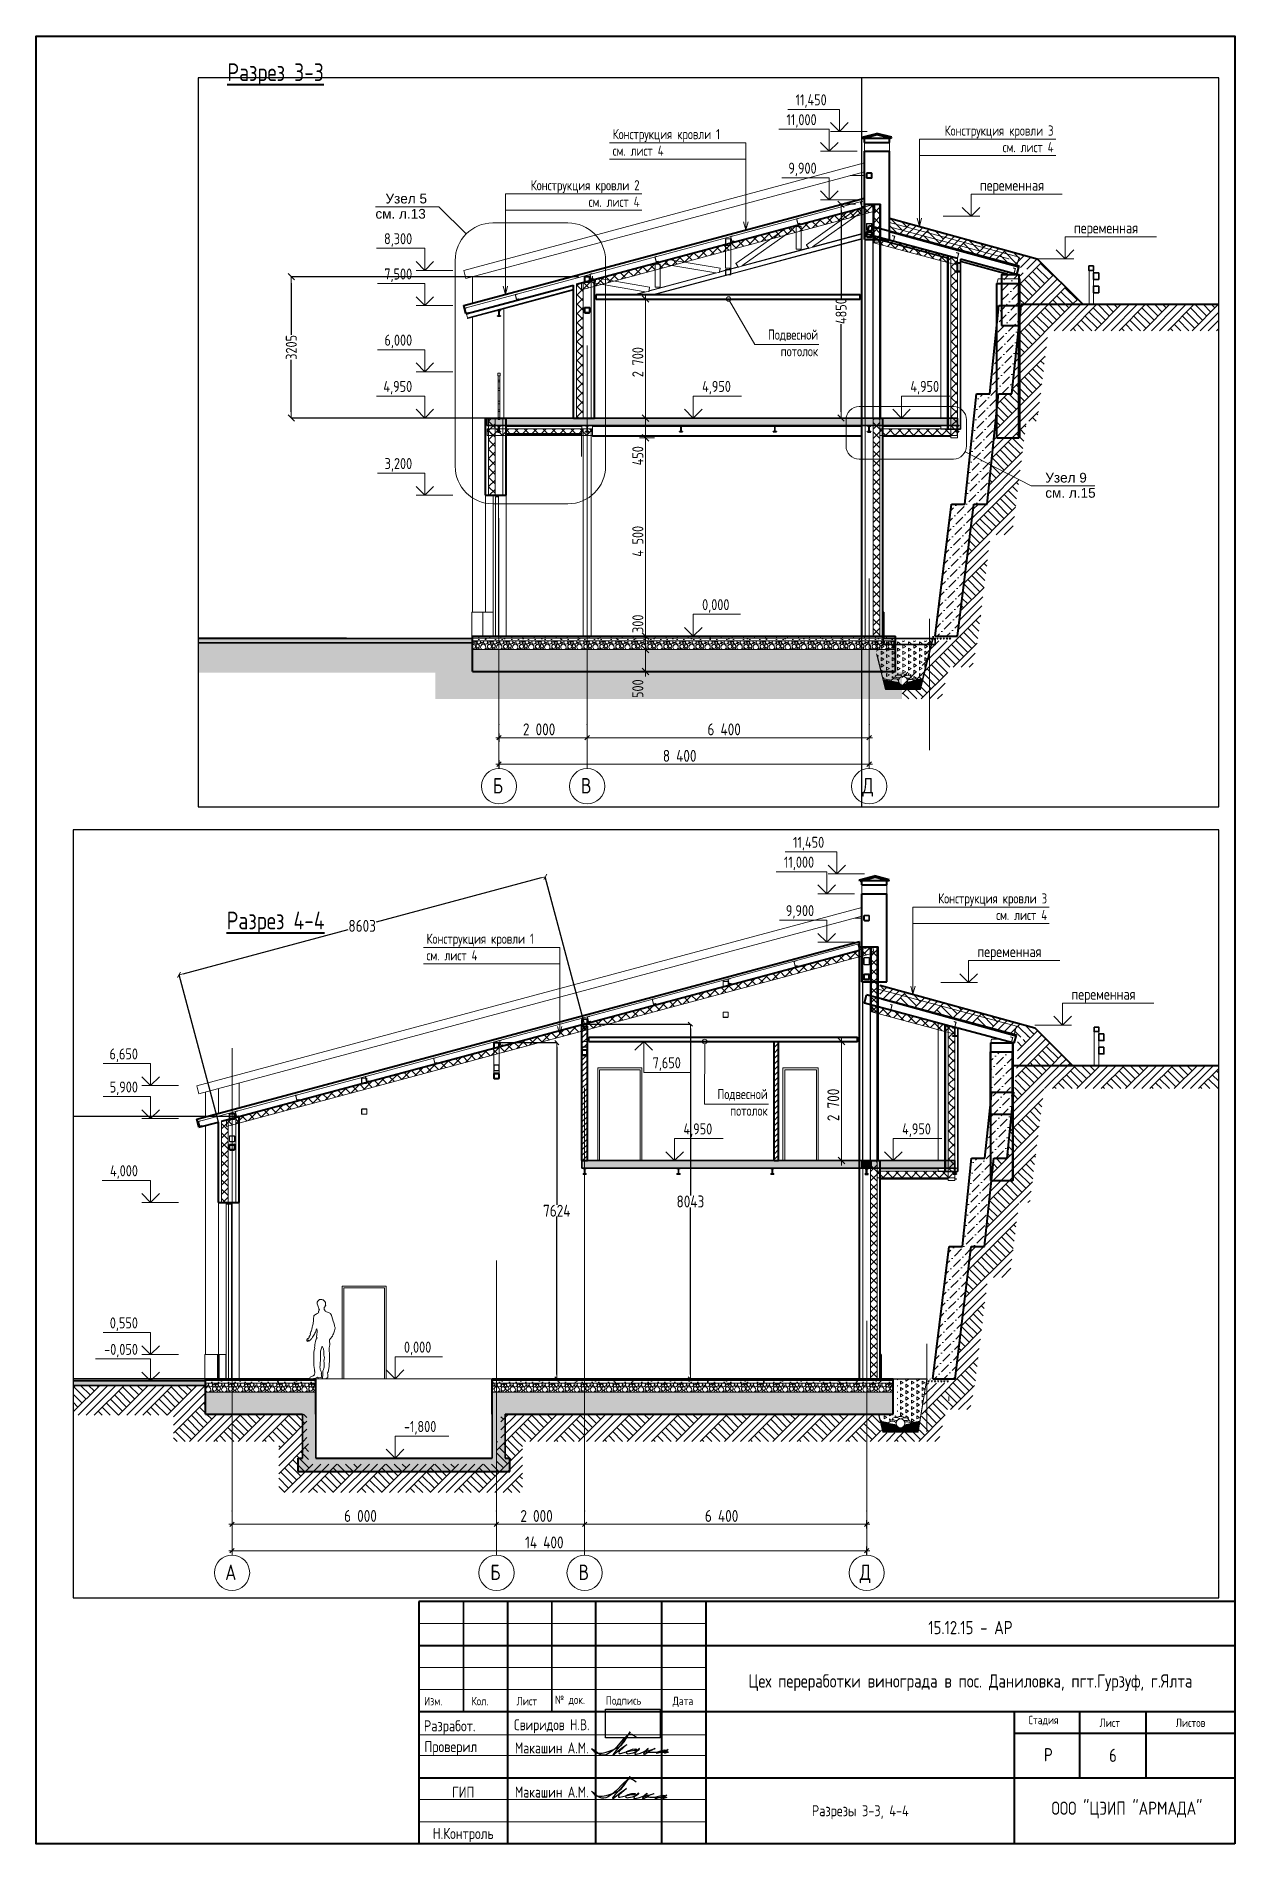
# Paper-space layout '6 Разрезы 3-3 4-4' of a CAD drawing. Header units: millimetres. Extents: x 20 to 292, y 5 to 415.
# The model-space entities are those that its viewports show. They can reach past a viewport. Long polylines and large blocks are cut down to what shows.
import ezdxf
from ezdxf.enums import TextEntityAlignment as Align

# ---------------------------------------------------------------- set-up
doc = ezdxf.new("R2010")
doc.units = ezdxf.units.MM
doc.header["$MEASUREMENT"] = 0
doc.header["$XCLIPFRAME"] = 2
doc.set_wipeout_variables(frame=1)
for name, pattern in [('Achse', [2300, 0, -800, 1500, 0]), ('Dashed', [564.444447, 282.222223, -282.222223]), ('Double Dashed copy', [3020, 2500, -200, 120, -200]), ('Wipeout_Contour', [1000, 0, -1000]), ('Штрихштриховая', [10936.110735, 5291.666508, -2116.666555, 1411.111116, -2116.666555])]:
    doc.linetypes.add(name, pattern=pattern)
for name, color, linetype in [('- Спрятан', 7, 'Continuous'), ('Двери ArchiCAD', 7, 'Continuous'), ('колонны', 7, 'Continuous'), ('крыша', 7, 'Continuous'), ('Окна ArchiCAD', 7, 'Continuous'), ('оси', 7, 'Continuous'), ('отделка', 7, 'Continuous'), ('перегородки', 7, 'Continuous'), ('перекрытие', 7, 'Continuous'), ('подп стены Инжзащита', 7, 'Continuous'), ('размеры', 7, 'Continuous'), ('размеры внутр', 7, 'Continuous'), ('стены внутр', 7, 'Continuous'), ('стены наруж', 7, 'Continuous'), ('стены02', 7, 'Continuous'), ('текст', 7, 'Continuous'), ('чертеж', 7, 'Continuous'), ('экспликац проемов', 7, 'Continuous')]:
    doc.layers.add(name, color=color, linetype=linetype)
for name, color, linetype, lineweight in [('- Спрятан_Ном._пера__96', 7, 'Continuous', 13), ('- Спрятан_Ном._пера__98', 7, 'Continuous', 35), ('0_Ном._пера__95', 251, 'Continuous', 13), ('0_Ном._пера__97', 7, 'Continuous', 20), ('0_Ном._пера__99', 7, 'Continuous', 40), ('ArchiCAD - master only_Ном._пера__1', 7, 'Continuous', 25), ('Двери ArchiCAD_Ном._пера__96', 7, 'Continuous', 13), ('Двери ArchiCAD_Ном._пера__97', 7, 'Continuous', 20), ('колонны_Ном._пера__96', 7, 'Continuous', 13), ('крыша_Ном._пера__96', 7, 'Continuous', 13), ('крыша_Ном._пера__97', 7, 'Continuous', 20), ('крыша_Ном._пера__99', 7, 'Continuous', 40), ('линии_Ном._пера__99', 7, 'Continuous', 40), ('Окна ArchiCAD_Ном._пера__96', 7, 'Continuous', 13), ('оси_Ном._пера__96', 7, 'Continuous', 13), ('оси_Ном._пера__97', 7, 'Continuous', 20), ('отделка_Ном._пера__96', 7, 'Continuous', 13), ('перегородки_Ном._пера__96', 7, 'Continuous', 13), ('перегородки_Ном._пера__99', 7, 'Continuous', 40), ('перекрытие_Ном._пера__94', 252, 'Continuous', 13), ('перекрытие_Ном._пера__96', 7, 'Continuous', 13), ('перекрытие_Ном._пера__97', 7, 'Continuous', 20), ('перекрытие_Ном._пера__98', 7, 'Continuous', 35), ('перекрытие_Ном._пера__99', 7, 'Continuous', 40), ('подп стены Инжзащита_Ном._пера__94', 252, 'Continuous', 13), ('подп стены Инжзащита_Ном._пера__96', 7, 'Continuous', 13), ('подп стены Инжзащита_Ном._пера__97', 7, 'Continuous', 20), ('подп стены Инжзащита_Ном._пера__98', 7, 'Continuous', 35), ('подп стены Инжзащита_Ном._пера__99', 7, 'Continuous', 40), ('размеры внутр_Ном._пера__51', 98, 'Continuous', 50), ('размеры внутр_Ном._пера__96', 7, 'Continuous', 13), ('размеры_Ном._пера__96', 7, 'Continuous', 13), ('стены внутр_Ном._пера__96', 7, 'Continuous', 13), ('стены внутр_Ном._пера__99', 7, 'Continuous', 40), ('стены наруж_Ном._пера__1', 7, 'Continuous', 25), ('стены наруж_Ном._пера__96', 7, 'Continuous', 13), ('стены наруж_Ном._пера__97', 7, 'Continuous', 20), ('стены наруж_Ном._пера__98', 7, 'Continuous', 35), ('стены наруж_Ном._пера__99', 7, 'Continuous', 40), ('стены02_Ном._пера__91', 255, 'Continuous', 13), ('стены02_Ном._пера__96', 7, 'Continuous', 13), ('стены02_Ном._пера__99', 7, 'Continuous', 40), ('текст_Ном._пера__1', 7, 'Continuous', 25), ('текст_Ном._пера__96', 7, 'Continuous', 13), ('текст_Ном._пера__99', 7, 'Continuous', 40), ('фермы_Ном._пера__96', 7, 'Continuous', 13), ('чертеж_Ном._пера__96', 7, 'Continuous', 13), ('чертеж_Ном._пера__97', 7, 'Continuous', 20), ('чертеж_Ном._пера__98', 7, 'Continuous', 35), ('чертеж_Ном._пера__99', 7, 'Continuous', 40), ('штриховка_Ном._пера__96', 7, 'Continuous', 13), ('штриховка_Ном._пера__98', 7, 'Continuous', 35), ('экспликац проемов_Ном._пера__95', 251, 'Continuous', 13)]:
    doc.layers.add(name, color=color, linetype=linetype, lineweight=lineweight)
doc.layers.add('NonPlottable_0', color=7, linetype='Continuous', plot=False)
doc.styles.add('СГЕНЕРИР_СТИЛЬ_1', font='gost_2_304-81_type.ttf')
doc.styles.add('СГЕНЕРИР_СТИЛЬ_2', font='arial.ttf')
doc.dimstyles.new('СГЕНЕРИР_СТИЛЬ__1', dxfattribs={"dimtxt": 270.000005, "dimasz": 95, "dimexe": 0.18, "dimexo": 0, "dimgap": 0.09, "dimtad": 1, "dimtih": 1, "dimtoh": 1, "dimdec": 0, "dimzin": 0, "dimdsep": 46, "dimtxsty": 'СГЕНЕРИР_СТИЛЬ_1', "dimblk": 'ARROWHEAD_6', "dimblk1": 'ARROWHEAD_6', "dimblk2": 'ARROWHEAD_6', "dimcen": 0.09, "dimclrd": 7, "dimclre": 7, "dimclrt": 98, "dimadec": 0, "dimazin": 0, "dimtfac": 1, "dimtdec": 4, "dimtmove": 0, "dimatfit": 3, "dimfxl": 1, "dimtolj": 1, "dimtzin": 0, "dimarcsym": 0})
doc.dimstyles.new('СГЕНЕРИР_СТИЛЬ__2', dxfattribs={"dimtxt": 250, "dimasz": 142.5, "dimexe": 0.18, "dimexo": 200, "dimgap": 0.09, "dimtad": 1, "dimdec": 0, "dimzin": 0, "dimdsep": 46, "dimtxsty": 'СГЕНЕРИР_СТИЛЬ_1', "dimblk": 'ARROWHEAD_6', "dimblk1": 'ARROWHEAD_6', "dimblk2": 'ARROWHEAD_6', "dimcen": 0.09, "dimclrd": 7, "dimclre": 7, "dimclrt": 7, "dimadec": 0, "dimazin": 0, "dimtfac": 1, "dimtdec": 4, "dimtmove": 0, "dimatfit": 3, "dimfxl": 1, "dimtolj": 1, "dimtzin": 0, "dimarcsym": 0})
doc.dimstyles.new('СГЕНЕРИР_СТИЛЬ__3', dxfattribs={"dimtxt": 270.000005, "dimasz": 142.5, "dimexe": 0.18, "dimexo": 200, "dimgap": 0.09, "dimtad": 1, "dimdec": 0, "dimzin": 0, "dimdsep": 46, "dimtxsty": 'СГЕНЕРИР_СТИЛЬ_1', "dimblk": 'ARROWHEAD_6', "dimblk1": 'ARROWHEAD_6', "dimblk2": 'ARROWHEAD_6', "dimcen": 0.09, "dimclrd": 7, "dimclre": 7, "dimclrt": 7, "dimadec": 0, "dimazin": 0, "dimtfac": 1, "dimtdec": 4, "dimtmove": 0, "dimatfit": 3, "dimfxl": 1, "dimtolj": 1, "dimtzin": 0, "dimarcsym": 0})
picture_1 = doc.add_image_def('image1.bmp', size_in_pixel=(222, 116))
pattern_1 = [(45, (0, 0), (-275.7716, 275.7716), []), (45, (-91.9, 91.9), (-551.543, 551.543), []), (45, (-183.85, 183.85), (-551.543, 551.543), []), (135, (-275.77, 275.77), (91.92388, 91.92388), [390, -390])]
pattern_2 = [(90, (815641.12, 218544.26), (123.73335, 71.4375), [71.4375, -71.4375]), (30, (815641.12, 218544.26), (-123.733365, 71.437474), [71.4375, -71.4375]), (150, (815702.98, 218579.98), (-1.5e-05, 142.874974), [71.4375, -71.4375])]
pattern_3 = [(45, (0, 0), (-106.06602, 106.06602), []), (135, (0, 0), (106.06602, 106.06602), [])]
pattern_4 = [(45, (0, 0), (-212.132, 212.132), [225, -75, 0, -75]), (45, (26.52, 238.65), (-212.132, 212.132), [225, -75, 0, -75])]
pattern_5 = [(90, (941033.77, 219512.45), (123.73335, 71.4375), [71.4375, -71.4375]), (30, (941033.77, 219512.45), (-123.733365, 71.437474), [71.4375, -71.4375]), (150, (941095.63, 219548.17), (-1.5e-05, 142.874974), [71.4375, -71.4375])]
pattern_6 = [(45, (125392.65, 968.2), (-275.7716, 275.7716), []), (45, (125300.7, 1060.1), (-551.543, 551.543), []), (45, (125208.8, 1152), (-551.543, 551.543), []), (135, (125116.88, 1243.96), (91.92388, 91.92388), [390, -390])]
pattern_7 = [(45, (125392.65, 968.19), (-63.63961, 63.63961), [])]
pattern_8 = [(45, (125392.65, 968.19), (-106.06602, 106.06602), []), (135, (125392.65, 968.19), (106.06602, 106.06602), [])]
pattern_9 = [(0, (125392.65, 968.2), (0, 250), []), (90, (125392.65, 968.2), (-250, 0), [])]
pattern_10 = [(0, (125392.65, 968.2), (0, 779.423), [48.75, -401.25]), (0, (125617.65, 1357.9), (0, 779.423), [48.75, -401.25]), (60, (125392.65, 968.2), (-675, 389.7114), [48.75, -401.25]), (60, (125842.65, 968.2), (-675, 389.7114), [48.75, -401.25]), (120, (125441.4, 968.2), (675, 389.7114), [48.75, -401.25]), (120, (125891.4, 968.2), (675, 389.7114), [48.75, -401.25]), (0, (125392.65, 1043.19), (0, 150), [0, -150, 0, -225]), (45, (125467.65, 1043.19), (-106.06602, 106.06602), [0, -112.5, 0, -187.5])]
pattern_11 = [(45, (125392.65, 968.2), (-212.132, 212.132), [225, -75, 0, -75]), (45, (125419.17, 1206.84), (-212.132, 212.132), [225, -75, 0, -75])]

psp = doc.layouts.new('6 Разрезы 3-3  4-4')

# ---------------------------------------------------------------- texts
at = {"layer": 'текст_Ном._пера__1', "linetype": 'Continuous', "insert": (267.5, 12.68), "char_height": 3, "attachment_point": 5, "style": 'СГЕНЕРИР_СТИЛЬ_1'}
psp.add_mtext('{ООО "ЦЭИП "АРМАДА"}', dxfattribs=at)
at = {"layer": 'текст_Ном._пера__96', "linetype": 'Continuous', "char_height": 1.916, "attachment_point": 7, "style": 'СГЕНЕРИР_СТИЛЬ_1'}
for s, insert in [('{Изм.}', (108.06, 36.41)), ('{Кол.}', (118.79, 36.42)), ('{Лист}', (129.02, 36.42)), ('{№ док.}', (137.73, 36.42)), ('{Подпись}', (149.29, 36.25)), ('{Дата}', (164.45, 36.06)), ('{Стадия}', (245.15, 31.83)), ('{Лист}', (261.3, 31.51)), ('{Листов}', (278.59, 31.51))]:
    psp.add_mtext(s, dxfattribs=dict(at, insert=insert))
at = {"layer": 'текст_Ном._пера__99', "linetype": 'Continuous', "style": 'СГЕНЕРИР_СТИЛЬ_1'}
for s, insert, char_height, attachment_point in [('{\\LРазрез 3-3}', (74.33, 406.28), 4, 5), ('{\\LРазрез 4-4}', (74.33, 213.88), 4, 5), ('{15.12.15 - АР}', (232, 54.05), 3, 5), ('{ Разработ.}', (106.7, 29.84), 2.5, 7), ('{\\W0.950000x;Свиридов Н.В.}', (137, 30.09), 2.5, 8), ('{ Проверил}', (106.83, 25.12), 2.5, 7), ('{\\W0.950000x;Макашин А.М.}', (137, 25.49), 2.5, 8), ('{Р}', (249.67, 25.2), 3, 5), ('{6}', (264.34, 25.08), 3, 5), ('{ГИП}', (116.91, 15.48), 2.5, 8), ('{\\W0.950000x;Макашин А.М.}', (137, 15.49), 2.5, 8), ('{Разрезы 3-3, 4-4}', (207, 12.17), 2.5, 5), ('{Н.Контроль}', (116.91, 5.42), 2.5, 8)]:
    psp.add_mtext(s, dxfattribs=dict(at, insert=insert, char_height=char_height, attachment_point=attachment_point))
at = {"layer": 'текст_Ном._пера__99', "linetype": 'Continuous', "insert": (232, 41.54), "char_height": 3, "width": 120, "attachment_point": 5, "line_spacing_factor": 0.88181, "style": 'СГЕНЕРИР_СТИЛЬ_1'}
psp.add_mtext('{Цех переработки винограда в пос. Даниловка, пгт.Гурзуф, г.Ялта}', dxfattribs=at)

msp = doc.modelspace()

# ---------------------------------------------------------------- texts
at = {"layer": 'текст_Ном._пера__1', "linetype": 'Continuous', "char_height": 230, "style": 'СГЕНЕРИР_СТИЛЬ_1'}
for s, insert, attachment_point, line_spacing_factor in [('{\\W0.950000x;Конструкция кровли 3\\Pсм. лист 4}', (201342, 11674.7), 6, 0.981818), ('{\\W0.950000x;Конструкция кровли 1\\Pсм. лист 4}', (66035.3, 11201.1), 4, 0.982247), ('{\\W0.950000x;Конструкция кровли 3\\Pсм. лист 4}', (76038.8, 11282), 6, 0.981818), ('{\\W0.950000x;Конструкция кровли 1\\Pсм. лист 4}', (187261.4, 10760.6), 4, 0.982247), ('{\\W0.950000x;Конструкция кровли 2\\Pсм. лист 4}', (66644.2, 10042.4), 6, 0.981818), ('{\\W0.950000x;Подвесной\\Pпотолок}', (195003.6, 7236.6), 6, 0.982676), ('{\\W0.950000x;Подвесной\\Pпотолок}', (70698.9, 6653.5), 6, 0.982676)]:
    msp.add_mtext(s, dxfattribs=dict(at, insert=insert, attachment_point=attachment_point, line_spacing_factor=line_spacing_factor))

# ---------------------------------------------------------------- blocks, each defined once
blk = doc.blocks.new('Элемент разреза_1_2')
at = {"layer": 'крыша_Ном._пера__99', "linetype": 'Continuous'}
for p, q in [((71806, 9120), (71856, 9307)), ((73856, 8571), (71806, 9120)), ((75256, 8396), (71856, 9307)), ((75206, 8209), (73926, 8552)), ((75206, 8209), (75256, 8396))]:
    blk.add_line(p, q, dxfattribs=at)
blk = doc.blocks.new('Элемент разреза_2_2')
at = {"layer": 'подп стены Инжзащита_Ном._пера__96', "linetype": 'Continuous'}
for p, q in [((74755, 8000), (74779, 8111)), ((75279, 8111), (74779, 8111)), ((75255, 8000), (75279, 8111)), ((75279, 7500), (75279, 8111)), ((75279, 4500), (75279, 7273)), ((75279, 4500), (75255, 4500))]:
    blk.add_line(p, q, dxfattribs=at)
at = {"layer": 'подп стены Инжзащита_Ном._пера__99', "linetype": 'Continuous'}
for p, q in [((74755, 8000), (75255, 8000)), ((74755, 4500), (74755, 8000)), ((75255, 4500), (75255, 8000)), ((74755, 4500), (75255, 4500))]:
    blk.add_line(p, q, dxfattribs=at)
blk = doc.blocks.new('Элемент разреза_3_2')
at = {"layer": 'перекрытие_Ном._пера__99', "linetype": 'Continuous'}
for p, q in [((65661, 7750), (71651, 7750)), ((65661, 7650), (65661, 7750)), ((65661, 7650), (71651, 7650)), ((71651, 7650), (71651, 7750))]:
    blk.add_line(p, q, dxfattribs=at)
blk = doc.blocks.new('Элемент разреза_4_2')
at = {"layer": 'стены наруж_Ном._пера__1', "linetype": 'Continuous'}
for p, q in [((71766, 4950), (71766, 9800)), ((71766, 4950), (71766, 9800)), ((71946, 4950), (71946, 9800)), ((71946, 4950), (71946, 9800)), ((72096, 4950), (72096, 9800)), ((72096, 4950), (72096, 9800))]:
    blk.add_line(p, q, dxfattribs=at)
at = {"layer": 'стены наруж_Ном._пера__99', "linetype": 'Continuous'}
for p, q in [((71691, 9721), (71716, 9728)), ((71691, 4950), (71691, 9721)), ((71716, 9728), (71746, 9736)), ((71746, 9800), (71766, 9800)), ((71746, 9736), (71746, 9800)), ((71766, 9800), (71946, 9800)), ((71946, 9800), (72096, 9800)), ((72096, 9800), (72116, 9800)), ((72116, 4950), (72116, 9800)), ((71796, 9165), (71799, 9172)), ((71796, 9065), (71796, 9165)), ((71799, 9058), (71796, 9065)), ((71799, 9172), (71806, 9175)), ((71806, 9055), (71799, 9058)), ((71806, 9175), (71906, 9175)), ((71806, 9055), (71906, 9055)), ((71913, 9172), (71906, 9175)), ((71906, 9055), (71913, 9058)), ((71916, 9165), (71913, 9172)), ((71913, 9058), (71916, 9065)), ((71916, 9065), (71916, 9165)), ((71946, 4950), (72096, 4950))]:
    blk.add_line(p, q, dxfattribs=at)
blk = doc.blocks.new('Элемент разреза_5_2')
at = {"layer": 'отделка_Ном._пера__96', "linetype": 'Continuous'}
for p, q in [((71746, 10450), (71426, 10450)), ((62856, 8154), (62856, 7554))]:
    blk.add_line(p, q, dxfattribs=at)
blk = doc.blocks.new('Элемент разреза_6_2')
at = {"layer": 'колонны_Ном._пера__96', "linetype": 'Continuous'}
for p, q in [((65366, 4706), (65453, 4706)), ((65366, 0), (65366, 4706)), ((65458, 4706), (65546, 4706)), ((65546, 0), (65546, 4706))]:
    blk.add_line(p, q, dxfattribs=at)
blk = doc.blocks.new('Элемент разреза_7_2')
at = {"layer": 'стены наруж_Ном._пера__96', "linetype": 'Continuous'}
h = blk.add_hatch(dxfattribs=at)
h.set_pattern_fill('УТЕПЛИТ_МЕЛКИЙ_0002', color=256, style=0, pattern_type=2)
h.set_pattern_definition(pattern_3)
h.paths.add_polyline_path([(72096, 4950), (71946, 4950), (71946, 0), (72096, 0)])
for p, q in [((71766, 0), (71766, 4950)), ((71766, 0), (71766, 4950)), ((71946, 0), (71946, 4950)), ((71946, 0), (71946, 4950)), ((72096, 0), (72096, 4950)), ((72096, 0), (72096, 4950))]:
    blk.add_line(p, q, dxfattribs=at)
at = {"layer": 'стены наруж_Ном._пера__99', "linetype": 'Continuous'}
for p, q in [((71691, 0), (71691, 4950)), ((71946, 4950), (72096, 4950)), ((72116, 4950), (72146, 4950)), ((72146, 4950), (72166, 4950)), ((72166, 0), (72166, 4950)), ((71819, 4773), (71819, 4780)), ((71819, 4780), (71892, 4780)), ((71819, 4773), (71846, 4773)), ((71819, 4640), (71819, 4647)), ((71819, 4647), (71846, 4647)), ((71819, 4640), (71892, 4640)), ((71851, 4771), (71846, 4773)), ((71846, 4647), (71851, 4649)), ((71853, 4766), (71851, 4771)), ((71851, 4649), (71853, 4654)), ((71853, 4654), (71853, 4766)), ((71858, 4766), (71860, 4771)), ((71858, 4654), (71858, 4766)), ((71860, 4649), (71858, 4654)), ((71860, 4771), (71865, 4773)), ((71865, 4647), (71860, 4649)), ((71865, 4773), (71892, 4773)), ((71865, 4647), (71892, 4647)), ((71892, 4773), (71892, 4780)), ((71892, 4640), (71892, 4647)), ((71691, 0), (71716, 0)), ((71716, 0), (71766, 0)), ((71766, 0), (71946, 0)), ((71946, 0), (72096, 0)), ((72096, 0), (72146, 0)), ((72146, 0), (72166, 0))]:
    blk.add_line(p, q, dxfattribs=at)
blk = doc.blocks.new('Элемент разреза_8_2')
at = {"layer": 'стены наруж_Ном._пера__96', "linetype": 'Continuous'}
h = blk.add_hatch(dxfattribs=at)
h.set_pattern_fill('УТЕПЛИТ_МЕЛКИЙ_0002', color=256, style=0, pattern_type=2)
h.set_pattern_definition(pattern_3)
h.paths.add_polyline_path([(63366, 4950), (63216, 4950), (63216, 3200), (63366, 3200)])
for p, q in [((63216, 3200), (63216, 4950)), ((63216, 3200), (63216, 4950)), ((63366, 3200), (63366, 4950)), ((63366, 3200), (63366, 4950)), ((63546, 3200), (63546, 4950)), ((63546, 3200), (63546, 4950))]:
    blk.add_line(p, q, dxfattribs=at)
at = {"layer": 'стены наруж_Ном._пера__99', "linetype": 'Continuous'}
for p, q in [((63146, 4950), (63166, 4950)), ((63146, 3200), (63146, 4950)), ((63166, 4950), (63216, 4950)), ((63216, 4950), (63366, 4950)), ((63366, 4950), (63546, 4950)), ((63546, 4950), (63596, 4950)), ((63596, 4950), (63621, 4950)), ((63621, 3200), (63621, 4950)), ((63419, 4773), (63419, 4780)), ((63419, 4780), (63492, 4780)), ((63419, 4773), (63446, 4773)), ((63419, 4640), (63419, 4647)), ((63419, 4647), (63446, 4647)), ((63419, 4640), (63492, 4640)), ((63451, 4771), (63446, 4773)), ((63446, 4647), (63451, 4649)), ((63453, 4766), (63451, 4771)), ((63451, 4649), (63453, 4654)), ((63453, 4654), (63453, 4766)), ((63458, 4766), (63460, 4771)), ((63458, 4654), (63458, 4766)), ((63460, 4649), (63458, 4654)), ((63460, 4771), (63465, 4773)), ((63465, 4647), (63460, 4649)), ((63465, 4773), (63492, 4773)), ((63465, 4647), (63492, 4647)), ((63492, 4773), (63492, 4780)), ((63492, 4640), (63492, 4647)), ((63146, 3200), (63166, 3200)), ((63166, 3200), (63216, 3200)), ((63216, 3200), (63366, 3200)), ((63366, 3200), (63546, 3200)), ((63546, 3200), (63596, 3200)), ((63596, 3200), (63621, 3200))]:
    blk.add_line(p, q, dxfattribs=at)
blk = doc.blocks.new('Элемент разреза_9_2')
at = {"layer": 'Двери ArchiCAD_Ном._пера__96', "linetype": 'Continuous'}
for p, q in [((63146, 3200), (63146, 550)), ((63621, 3200), (63621, 0))]:
    blk.add_line(p, q, dxfattribs=at)
at = {"layer": 'Двери ArchiCAD_Ном._пера__97', "linetype": 'Continuous'}
for p, q in [((63326, 3200), (63441, 3200)), ((63326, 3160), (63326, 3200)), ((63326, 0), (63326, 3160)), ((63376, 0), (63376, 3160)), ((63376, 3160), (63441, 3160)), ((63441, 3160), (63441, 3200)), ((63441, 0), (63441, 3160)), ((63326, 0), (63376, 0))]:
    blk.add_line(p, q, dxfattribs=at)
blk = doc.blocks.new('Элемент разреза_10_2')
at = {"layer": 'отделка_Ном._пера__96', "linetype": 'Continuous'}
for p, q in [((63566, 7428), (63566, 4950)), ((62856, 550), (62856, 7238))]:
    blk.add_line(p, q, dxfattribs=at)
blk = doc.blocks.new('Элемент разреза_11_2')
at = {"layer": 'стены наруж_Ном._пера__96', "linetype": 'Continuous'}
h = blk.add_hatch(dxfattribs=at)
h.set_pattern_fill('УТЕПЛИТ_МЕЛКИЙ_0002', color=256, style=0, pattern_type=2)
h.set_pattern_definition(pattern_3)
h.paths.add_polyline_path([(65216, 4950), (65366, 4950), (65366, 8026), (65216, 7986)])
for p, q in [((65216, 4950), (65216, 7986)), ((65216, 4950), (65216, 7986)), ((65366, 4950), (65366, 8026)), ((65366, 4950), (65366, 8026)), ((65546, 4950), (65546, 8074)), ((65546, 4950), (65546, 8074))]:
    blk.add_line(p, q, dxfattribs=at)
at = {"layer": 'стены наруж_Ном._пера__99', "linetype": 'Continuous'}
for p, q in [((65146, 4950), (65146, 7967)), ((65216, 7986), (65366, 8026)), ((65366, 8026), (65417, 8040)), ((65417, 8040), (65506, 8040)), ((65506, 8040), (65513, 8043)), ((65513, 8043), (65516, 8050)), ((65516, 8066), (65546, 8074)), ((65516, 8050), (65516, 8066)), ((65546, 8074), (65596, 8088)), ((65596, 8088), (65621, 8094)), ((65621, 4950), (65621, 8094)), ((65396, 7450), (65399, 7457)), ((65396, 7350), (65396, 7450)), ((65399, 7457), (65406, 7460)), ((65406, 7460), (65506, 7460)), ((65513, 7457), (65506, 7460)), ((65516, 7450), (65513, 7457)), ((65516, 7350), (65516, 7450)), ((65399, 7343), (65396, 7350)), ((65406, 7340), (65399, 7343)), ((65406, 7340), (65506, 7340)), ((65506, 7340), (65513, 7343)), ((65513, 7343), (65516, 7350)), ((65146, 4950), (65166, 4950)), ((65166, 4950), (65216, 4950)), ((65216, 4950), (65366, 4950)), ((65366, 4950), (65546, 4950)), ((65546, 4950), (65596, 4950)), ((65596, 4950), (65621, 4950))]:
    blk.add_line(p, q, dxfattribs=at)
blk = doc.blocks.new('Элемент разреза_12_2')
at = {"layer": 'перекрытие_Ном._пера__94', "linetype": 'Continuous'}
blk.add_hatch(color=256, dxfattribs=at).paths.add_polyline_path([(71981, 4780), (71981, 4950), (65161, 4950), (65161, 4780)])
at = {"layer": 'перекрытие_Ном._пера__98', "linetype": 'Continuous'}
for p, q in [((65161, 4950), (71981, 4950)), ((65161, 4780), (71981, 4780))]:
    blk.add_line(p, q, dxfattribs=at)
blk = doc.blocks.new('Элемент разреза_13_2')
at = {"layer": 'крыша_Ном._пера__96', "linetype": 'Continuous'}
for p, q in [((62656, 8300), (71746, 10736)), ((71746, 10536), (62706, 8113)), ((62706, 8113), (62656, 8300))]:
    blk.add_line(p, q, dxfattribs=at)
blk = doc.blocks.new('Элемент разреза_14_2')
at = {"layer": 'подп стены Инжзащита_Ном._пера__96', "linetype": 'Continuous'}
h = blk.add_hatch(dxfattribs=at)
h.set_pattern_fill('Ж_Б_2_0002', color=256, style=0, pattern_type=2)
h.set_pattern_definition(pattern_4)
h.paths.add_polyline_path([(73860, 0), (74228, 3000), (73725, 3000), (73356, 0)])
at = {"layer": 'подп стены Инжзащита_Ном._пера__99', "linetype": 'Continuous'}
for p, q in [((73356, 0), (73725, 3000)), ((73725, 3000), (74027, 3000)), ((73860, 0), (74228, 3000)), ((73356, 0), (73860, 0))]:
    blk.add_line(p, q, dxfattribs=at)
blk = doc.blocks.new('Элемент разреза_15_2')
at = {"layer": 'подп стены Инжзащита_Ном._пера__96', "linetype": 'Continuous'}
h = blk.add_hatch(dxfattribs=at)
h.set_pattern_fill('Ж_Б_2_0002', color=256, style=0, pattern_type=2)
h.set_pattern_definition(pattern_4)
h.paths.add_polyline_path([(74530, 3000), (74793, 5500), (74290, 5500), (74027, 3000)])
at = {"layer": 'подп стены Инжзащита_Ном._пера__99', "linetype": 'Continuous'}
for p, q in [((74027, 3000), (74290, 5500)), ((74290, 5500), (74590, 5500)), ((74530, 3000), (74793, 5500)), ((74228, 3000), (74530, 3000))]:
    blk.add_line(p, q, dxfattribs=at)
blk = doc.blocks.new('Элемент разреза_16_2')
at = {"layer": 'крыша_Ном._пера__97', "linetype": 'Continuous'}
for p in [(72316, 9384), (75206, 8409)]:
    blk.add_line(p, (75256, 8596), dxfattribs=at)
blk = doc.blocks.new('Элемент разреза_17_2')
at = {"layer": 'отделка_Ном._пера__96', "linetype": 'Continuous'}
for p, q in [((73706, 4500), (73706, 4700)), ((73856, 4500), (73856, 4640)), ((73706, 4500), (73856, 4500))]:
    blk.add_line(p, q, dxfattribs=at)
blk = doc.blocks.new('Элемент разреза_18_2')
at = {"layer": 'перекрытие_Ном._пера__94', "linetype": 'Continuous'}
blk.add_hatch(color=256, dxfattribs=at).paths.add_polyline_path([(73856, 4780), (73856, 4950), (71981, 4950), (71981, 4780)])
at = {"layer": 'перекрытие_Ном._пера__98', "linetype": 'Continuous'}
for p, q in [((71981, 4950), (73856, 4950)), ((73856, 4780), (73856, 4950)), ((71981, 4780), (73856, 4780))]:
    blk.add_line(p, q, dxfattribs=at)
blk = doc.blocks.new('Элемент разреза_19_2')
at = {"layer": 'перегородки_Ном._пера__96', "linetype": 'Continuous'}
for p, q in [((65661, 7650), (65621, 7650)), ((71691, 7650), (71651, 7650))]:
    blk.add_line(p, q, dxfattribs=at)
blk = doc.blocks.new('Элемент разреза_20_2')
at = {"layer": 'стены02_Ном._пера__96', "linetype": 'Continuous'}
for p, q in [((62836, 550), (63091, 550)), ((62836, -50), (62836, 550)), ((62856, -50), (62836, -50))]:
    blk.add_line(p, q, dxfattribs=at)
blk = doc.blocks.new('Элемент разреза_21_2')
at = {"layer": 'стены02_Ном._пера__96', "linetype": 'Continuous'}
for p, q in [((63326, 550), (63091, 550)), ((63091, 550), (63091, 0))]:
    blk.add_line(p, q, dxfattribs=at)
blk = doc.blocks.new('Элемент разреза_22_2')
at = {"layer": 'стены02_Ном._пера__91', "linetype": 'Continuous'}
blk.add_hatch(color=256, dxfattribs=at).paths.add_polyline_path([(72166, 550), (72166, -50), (72186, -50), (72186, 550)])
at = {"layer": 'стены02_Ном._пера__99', "linetype": 'Continuous'}
for p, q in [((72166, -50), (72166, 550)), ((72166, 550), (72186, 550)), ((72186, -50), (72186, 550)), ((72166, -50), (72186, -50))]:
    blk.add_line(p, q, dxfattribs=at)
blk = doc.blocks.new('Элемент разреза_23_2')
at = {"layer": 'чертеж_Ном._пера__96', "linetype": 'Continuous'}
for p, q in [((63426, 5910), (63426, 5970)), ((63426, 5970), (63486, 5970)), ((63426, 5910), (63486, 5910)), ((63436, 5910), (63436, 5810)), ((63436, 5810), (63476, 5810)), ((63436, 5770), (63436, 5810)), ((63436, 5770), (63436, 5135)), ((63436, 5770), (63476, 5770)), ((63438, 5630), (63438, 5770)), ((63474, 5770), (63474, 5630)), ((63476, 5810), (63476, 5910)), ((63476, 5770), (63476, 5810)), ((63476, 5135), (63476, 5770)), ((63486, 5910), (63486, 5970)), ((63438, 5630), (63474, 5630)), ((63438, 5573), (63438, 5630)), ((63438, 5573), (63474, 5573)), ((63438, 5332), (63474, 5332)), ((63438, 5275), (63438, 5332)), ((63474, 5573), (63474, 5630)), ((63474, 5275), (63474, 5332)), ((63436, 5135), (63476, 5135)), ((63436, 5095), (63436, 5135)), ((63436, 5095), (63436, 4960)), ((63436, 5095), (63476, 5095)), ((63436, 4960), (63476, 4960)), ((63436, 4920), (63436, 4960)), ((63436, 4920), (63476, 4920)), ((63438, 5275), (63438, 5135)), ((63438, 5275), (63474, 5275)), ((63474, 5135), (63474, 5275)), ((63476, 5095), (63476, 5135)), ((63476, 4960), (63476, 5095)), ((63476, 4920), (63476, 4960))]:
    blk.add_line(p, q, dxfattribs=at)
blk = doc.blocks.new('Элемент разреза_24_2')
at = {"layer": 'стены02_Ном._пера__99', "linetype": 'Continuous'}
for p, q in [((71746, 11300), (72316, 11300)), ((71746, 11200), (71746, 11300)), ((71746, 11200), (72316, 11200)), ((72316, 11200), (72316, 11300)), ((71746, 11000), (72316, 11000)), ((71746, 9000), (71746, 11000)), ((72316, 9000), (72316, 11000)), ((71746, 9000), (72316, 9000))]:
    blk.add_line(p, q, dxfattribs=at)
blk = doc.blocks.new('Элемент разреза_25_2')
at = {"layer": 'крыша_Ном._пера__99', "linetype": 'Continuous'}
for p, q in [((71696, 11317), (72031, 11406)), ((71703, 11289), (71696, 11317)), ((71703, 11289), (72038, 11378)), ((72038, 11378), (72031, 11406))]:
    blk.add_line(p, q, dxfattribs=at)
blk = doc.blocks.new('Элемент разреза_26_2')
at = {"layer": 'крыша_Ном._пера__99', "linetype": 'Continuous'}
for p, q in [((72031, 11376), (72031, 11406)), ((72366, 11317), (72031, 11406)), ((72358, 11289), (72031, 11376)), ((72358, 11289), (72366, 11317))]:
    blk.add_line(p, q, dxfattribs=at)
blk = doc.blocks.new('Элемент разреза_27_2')
at = {"layer": 'Окна ArchiCAD_Ном._пера__96', "linetype": 'Continuous'}
for p, q in [((71746, 11000), (71746, 11200)), ((72316, 11000), (72316, 11200))]:
    blk.add_line(p, q, dxfattribs=at)
blk = doc.blocks.new('Элемент разреза_28_2')
at = {"layer": 'стены наруж_Ном._пера__96', "linetype": 'Continuous'}
for p, q in [((73481, 8612), (73481, 4950)), ((73481, 4780), (73481, 4700)), ((73481, 4700), (73631, 4700))]:
    blk.add_line(p, q, dxfattribs=at)
blk = doc.blocks.new('Элемент разреза_29_2')
at = {"layer": 'стены наруж_Ном._пера__96', "linetype": 'Continuous'}
h = blk.add_hatch(dxfattribs=at)
h.set_pattern_fill('УТЕПЛИТ_МЕЛКИЙ_0002', color=256, style=0, pattern_type=2)
h.set_pattern_definition(pattern_3)
h.paths.add_polyline_path([(73856, 8571), (73706, 8611), (73706, 4700), (73853, 4700), (73853, 4766), (73851, 4771), (73846, 4773), (73819, 4773), (73819, 4780), (73856, 4780), (73856, 8270), (73806, 8270), (73806, 8278), (73842, 8278), (73850, 8281), (73853, 8289), (73853, 8451), (73850, 8459), (73842, 8462), (73806, 8462), (73806, 8470), (73856, 8470)])
at = {"layer": 'стены наруж_Ном._пера__97', "linetype": 'Continuous'}
for p, q in [((73656, 4700), (73656, 8625)), ((73656, 4700), (73656, 8625)), ((73706, 4700), (73706, 8611)), ((73706, 4700), (73706, 8611)), ((73856, 8470), (73856, 8571)), ((73856, 8470), (73856, 8571)), ((73856, 4780), (73856, 8270)), ((73856, 4780), (73856, 8270))]:
    blk.add_line(p, q, dxfattribs=at)
at = {"layer": 'стены наруж_Ном._пера__98', "linetype": 'Continuous'}
for p, q in [((73656, 8625), (73631, 8631)), ((73631, 4700), (73631, 8631)), ((73706, 8611), (73656, 8625)), ((73856, 8571), (73706, 8611)), ((73806, 8462), (73806, 8470)), ((73806, 8470), (73856, 8470)), ((73806, 8462), (73842, 8462)), ((73806, 8270), (73806, 8278)), ((73806, 8278), (73842, 8278)), ((73806, 8270), (73856, 8270)), ((73850, 8459), (73842, 8462)), ((73842, 8278), (73850, 8281)), ((73853, 8451), (73850, 8459)), ((73850, 8281), (73853, 8289)), ((73853, 8289), (73853, 8451)), ((73856, 8470), (73906, 8470)), ((73856, 8270), (73906, 8270)), ((73859, 8451), (73862, 8459)), ((73859, 8289), (73859, 8451)), ((73862, 8281), (73859, 8289)), ((73862, 8459), (73870, 8462)), ((73870, 8278), (73862, 8281)), ((73870, 8462), (73906, 8462)), ((73870, 8278), (73906, 8278)), ((73906, 8470), (73906, 8470)), ((73906, 8462), (73906, 8470)), ((73906, 8462), (73906, 8462)), ((73906, 8278), (73906, 8278)), ((73906, 8270), (73906, 8278)), ((73906, 8270), (73906, 8270)), ((73926, 4700), (73926, 8552)), ((73631, 4700), (73656, 4700)), ((73656, 4700), (73706, 4700)), ((73706, 4700), (73853, 4700)), ((73819, 4773), (73819, 4780)), ((73819, 4780), (73856, 4780)), ((73819, 4773), (73846, 4773)), ((73851, 4771), (73846, 4773)), ((73853, 4766), (73851, 4771)), ((73853, 4700), (73853, 4766)), ((73856, 4780), (73892, 4780)), ((73858, 4766), (73860, 4771)), ((73858, 4700), (73858, 4766)), ((73858, 4700), (73906, 4700)), ((73860, 4771), (73865, 4773)), ((73865, 4773), (73892, 4773)), ((73892, 4773), (73892, 4780)), ((73906, 4700), (73926, 4700))]:
    blk.add_line(p, q, dxfattribs=at)
blk = doc.blocks.new('Элемент разреза_30_2')
at = {"layer": 'Двери ArchiCAD_Ном._пера__96', "linetype": 'Continuous'}
for q in [(65401, 7350), (65436, 7345)]:
    blk.add_line((65436, 7350), q, dxfattribs=at)
blk = doc.blocks.new('Элемент разреза_31_2')
at = {"layer": '- Спрятан_Ном._пера__96', "linetype": 'Continuous', "lineweight": 25}
blk.add_hatch(color=7, dxfattribs=at).paths.add_polyline_path([(71819, 4640), (71892, 4640), (71892, 4647), (71865, 4647), (71860, 4649), (71858, 4654), (71858, 4766), (71860, 4771), (71865, 4773), (71892, 4773), (71892, 4780), (71819, 4780), (71819, 4773), (71846, 4773), (71851, 4771), (71853, 4766), (71853, 4654), (71851, 4649), (71846, 4647), (71819, 4647)])
at = {"layer": '- Спрятан_Ном._пера__98', "linetype": 'Continuous'}
for p, q in [((71819, 4780), (71892, 4780)), ((71819, 4773), (71819, 4780)), ((71819, 4773), (71846, 4773)), ((71819, 4647), (71846, 4647)), ((71819, 4640), (71819, 4647)), ((71819, 4640), (71892, 4640)), ((71851, 4771), (71846, 4773)), ((71846, 4647), (71851, 4649)), ((71853, 4766), (71851, 4771)), ((71851, 4649), (71853, 4654)), ((71853, 4654), (71853, 4766)), ((71858, 4766), (71860, 4771)), ((71858, 4654), (71858, 4766)), ((71860, 4649), (71858, 4654)), ((71860, 4771), (71865, 4773)), ((71865, 4647), (71860, 4649)), ((71865, 4773), (71892, 4773)), ((71865, 4647), (71892, 4647)), ((71892, 4773), (71892, 4780)), ((71892, 4640), (71892, 4647))]:
    blk.add_line(p, q, dxfattribs=at)
blk = doc.blocks.new('Элемент разреза_32_2')
at = {"layer": '- Спрятан_Ном._пера__96', "linetype": 'Continuous', "lineweight": 25}
blk.add_hatch(color=7, dxfattribs=at).paths.add_polyline_path([(65419, 4640), (65492, 4640), (65492, 4647), (65465, 4647), (65460, 4649), (65458, 4654), (65458, 4766), (65460, 4771), (65465, 4773), (65492, 4773), (65492, 4780), (65419, 4780), (65419, 4773), (65446, 4773), (65451, 4771), (65453, 4766), (65453, 4654), (65451, 4649), (65446, 4647), (65419, 4647)])
at = {"layer": '- Спрятан_Ном._пера__98', "linetype": 'Continuous'}
for p, q in [((65419, 4780), (65492, 4780)), ((65419, 4773), (65419, 4780)), ((65419, 4773), (65446, 4773)), ((65419, 4647), (65446, 4647)), ((65419, 4640), (65419, 4647)), ((65419, 4640), (65492, 4640)), ((65451, 4771), (65446, 4773)), ((65446, 4647), (65451, 4649)), ((65453, 4766), (65451, 4771)), ((65451, 4649), (65453, 4654)), ((65453, 4654), (65453, 4766)), ((65458, 4766), (65460, 4771)), ((65458, 4654), (65458, 4766)), ((65460, 4649), (65458, 4654)), ((65460, 4771), (65465, 4773)), ((65465, 4647), (65460, 4649)), ((65465, 4773), (65492, 4773)), ((65465, 4647), (65492, 4647)), ((65492, 4773), (65492, 4780)), ((65492, 4640), (65492, 4647))]:
    blk.add_line(p, q, dxfattribs=at)
blk = doc.blocks.new('Элемент разреза_33_2')
at = {"layer": '- Спрятан_Ном._пера__96', "linetype": 'Continuous', "lineweight": 25}
blk.add_hatch(color=7, dxfattribs=at).paths.add_polyline_path([(63419, 4640), (63492, 4640), (63492, 4647), (63465, 4647), (63460, 4649), (63458, 4654), (63458, 4766), (63460, 4771), (63465, 4773), (63492, 4773), (63492, 4780), (63419, 4780), (63419, 4773), (63446, 4773), (63451, 4771), (63453, 4766), (63453, 4654), (63451, 4649), (63446, 4647), (63419, 4647)])
at = {"layer": '- Спрятан_Ном._пера__98', "linetype": 'Continuous'}
for p, q in [((63419, 4780), (63492, 4780)), ((63419, 4773), (63419, 4780)), ((63419, 4773), (63446, 4773)), ((63419, 4647), (63446, 4647)), ((63419, 4640), (63419, 4647)), ((63419, 4640), (63492, 4640)), ((63451, 4771), (63446, 4773)), ((63446, 4647), (63451, 4649)), ((63453, 4766), (63451, 4771)), ((63451, 4649), (63453, 4654)), ((63453, 4654), (63453, 4766)), ((63458, 4766), (63460, 4771)), ((63458, 4654), (63458, 4766)), ((63460, 4649), (63458, 4654)), ((63460, 4771), (63465, 4773)), ((63465, 4647), (63460, 4649)), ((63465, 4773), (63492, 4773)), ((63465, 4647), (63492, 4647)), ((63492, 4773), (63492, 4780)), ((63492, 4640), (63492, 4647))]:
    blk.add_line(p, q, dxfattribs=at)
blk = doc.blocks.new('Элемент разреза_34_2')
at = {"layer": '- Спрятан_Ном._пера__96', "linetype": 'Continuous', "lineweight": 25}
blk.add_hatch(color=7, dxfattribs=at).paths.add_polyline_path([(73819, 4640), (73892, 4640), (73892, 4647), (73865, 4647), (73860, 4649), (73858, 4654), (73858, 4766), (73860, 4771), (73865, 4773), (73892, 4773), (73892, 4780), (73819, 4780), (73819, 4773), (73846, 4773), (73851, 4771), (73853, 4766), (73853, 4654), (73851, 4649), (73846, 4647), (73819, 4647)])
at = {"layer": '- Спрятан_Ном._пера__98', "linetype": 'Continuous'}
for p, q in [((73819, 4780), (73892, 4780)), ((73819, 4773), (73819, 4780)), ((73819, 4773), (73846, 4773)), ((73819, 4647), (73846, 4647)), ((73819, 4640), (73819, 4647)), ((73819, 4640), (73892, 4640)), ((73851, 4771), (73846, 4773)), ((73846, 4647), (73851, 4649)), ((73853, 4766), (73851, 4771)), ((73851, 4649), (73853, 4654)), ((73853, 4654), (73853, 4766)), ((73858, 4766), (73860, 4771)), ((73858, 4654), (73858, 4766)), ((73860, 4649), (73858, 4654)), ((73860, 4771), (73865, 4773)), ((73865, 4647), (73860, 4649)), ((73865, 4773), (73892, 4773)), ((73865, 4647), (73892, 4647)), ((73892, 4773), (73892, 4780)), ((73892, 4640), (73892, 4647))]:
    blk.add_line(p, q, dxfattribs=at)
blk = doc.blocks.new('Элемент разреза_35_2')
at = {"layer": '- Спрятан_Ном._пера__96', "linetype": 'Continuous', "lineweight": 25}
blk.add_hatch(color=7, dxfattribs=at).paths.add_polyline_path([(67549, 4640), (67622, 4640), (67622, 4647), (67595, 4647), (67590, 4649), (67588, 4654), (67588, 4766), (67590, 4771), (67595, 4773), (67622, 4773), (67622, 4780), (67549, 4780), (67549, 4773), (67576, 4773), (67581, 4771), (67583, 4766), (67583, 4654), (67581, 4649), (67576, 4647), (67549, 4647)])
at = {"layer": '- Спрятан_Ном._пера__98', "linetype": 'Continuous'}
for p, q in [((67549, 4780), (67622, 4780)), ((67549, 4773), (67549, 4780)), ((67549, 4773), (67576, 4773)), ((67549, 4647), (67576, 4647)), ((67549, 4640), (67549, 4647)), ((67549, 4640), (67622, 4640)), ((67581, 4771), (67576, 4773)), ((67576, 4647), (67581, 4649)), ((67583, 4766), (67581, 4771)), ((67581, 4649), (67583, 4654)), ((67583, 4654), (67583, 4766)), ((67588, 4766), (67590, 4771)), ((67588, 4654), (67588, 4766)), ((67590, 4649), (67588, 4654)), ((67590, 4771), (67595, 4773)), ((67595, 4647), (67590, 4649)), ((67595, 4773), (67622, 4773)), ((67595, 4647), (67622, 4647)), ((67622, 4773), (67622, 4780)), ((67622, 4640), (67622, 4647))]:
    blk.add_line(p, q, dxfattribs=at)
blk = doc.blocks.new('Элемент разреза_36_2')
at = {"layer": '- Спрятан_Ном._пера__96', "linetype": 'Continuous', "lineweight": 25}
blk.add_hatch(color=7, dxfattribs=at).paths.add_polyline_path([(69679, 4640), (69752, 4640), (69752, 4647), (69725, 4647), (69720, 4649), (69718, 4654), (69718, 4766), (69720, 4771), (69725, 4773), (69752, 4773), (69752, 4780), (69679, 4780), (69679, 4773), (69706, 4773), (69711, 4771), (69713, 4766), (69713, 4654), (69711, 4649), (69706, 4647), (69679, 4647)])
at = {"layer": '- Спрятан_Ном._пера__98', "linetype": 'Continuous'}
for p, q in [((69679, 4780), (69752, 4780)), ((69679, 4773), (69679, 4780)), ((69679, 4773), (69706, 4773)), ((69679, 4647), (69706, 4647)), ((69679, 4640), (69679, 4647)), ((69679, 4640), (69752, 4640)), ((69711, 4771), (69706, 4773)), ((69706, 4647), (69711, 4649)), ((69713, 4766), (69711, 4771)), ((69711, 4649), (69713, 4654)), ((69713, 4654), (69713, 4766)), ((69718, 4766), (69720, 4771)), ((69718, 4654), (69718, 4766)), ((69720, 4649), (69718, 4654)), ((69720, 4771), (69725, 4773)), ((69725, 4647), (69720, 4649)), ((69725, 4773), (69752, 4773)), ((69725, 4647), (69752, 4647)), ((69752, 4773), (69752, 4780)), ((69752, 4640), (69752, 4647))]:
    blk.add_line(p, q, dxfattribs=at)
blk = doc.blocks.new('Элемент разреза_37_2')
at = {"layer": '- Спрятан_Ном._пера__96', "linetype": 'Continuous'}
for p, q in [((63621, 4772), (65333, 4772)), ((63621, 4761), (65333, 4761)), ((63621, 4599), (65333, 4599)), ((63621, 4588), (65333, 4588)), ((63621, 4580), (65333, 4580)), ((65333, 4780), (65333, 4772)), ((65333, 4772), (65333, 4769)), ((65333, 4769), (65333, 4761)), ((65333, 4761), (65333, 4599)), ((65333, 4599), (65333, 4591)), ((65333, 4591), (65333, 4588)), ((65333, 4588), (65333, 4580))]:
    blk.add_line(p, q, dxfattribs=at)
blk = doc.blocks.new('Элемент разреза_38_2')
at = {"layer": '- Спрятан_Ном._пера__96', "linetype": 'Continuous'}
for p, q in [((72166, 4771), (73481, 4771)), ((72166, 4759), (73481, 4759)), ((72166, 4551), (73706, 4551)), ((72166, 4539), (73706, 4539)), ((72166, 4530), (73706, 4530))]:
    blk.add_line(p, q, dxfattribs=at)
blk = doc.blocks.new('Элемент разреза_39_2')
at = {"layer": '- Спрятан_Ном._пера__96', "linetype": 'Continuous'}
for p, q in [((65581, 4780), (65581, 4771)), ((65581, 4771), (65581, 4767)), ((65581, 4771), (67581, 4771)), ((65581, 4767), (65581, 4759)), ((65581, 4759), (65581, 4551)), ((65581, 4759), (67583, 4759)), ((65581, 4551), (65581, 4543)), ((65581, 4551), (71691, 4551)), ((65581, 4543), (65581, 4539)), ((65581, 4539), (65581, 4530)), ((65581, 4539), (71691, 4539)), ((65581, 4530), (71691, 4530)), ((67588, 4759), (69713, 4759)), ((67590, 4771), (69711, 4771)), ((69718, 4759), (71691, 4759)), ((69720, 4771), (71691, 4771))]:
    blk.add_line(p, q, dxfattribs=at)
blk = doc.blocks.new('Элемент разреза_40_2')
at = {"layer": '- Спрятан_Ном._пера__96', "linetype": 'Continuous', "lineweight": 25}
blk.add_hatch(color=7, dxfattribs=at).paths.add_polyline_path([(63493, 7260), (63493, 7267), (63466, 7267), (63461, 7269), (63459, 7274), (63459, 7386), (63461, 7391), (63466, 7393), (63493, 7393), (63493, 7400), (63420, 7400), (63420, 7393), (63447, 7393), (63452, 7391), (63454, 7386), (63454, 7274), (63452, 7269), (63447, 7267), (63420, 7267), (63420, 7260)])
at = {"layer": '- Спрятан_Ном._пера__98', "linetype": 'Continuous'}
for p, q in [((63420, 7400), (63493, 7400)), ((63420, 7393), (63420, 7400)), ((63420, 7393), (63447, 7393)), ((63452, 7391), (63447, 7393)), ((63454, 7386), (63452, 7391)), ((63454, 7274), (63454, 7386)), ((63459, 7386), (63461, 7391)), ((63459, 7274), (63459, 7386)), ((63461, 7391), (63466, 7393)), ((63466, 7393), (63493, 7393)), ((63493, 7393), (63493, 7400)), ((63420, 7267), (63447, 7267)), ((63420, 7260), (63420, 7267)), ((63420, 7260), (63493, 7260)), ((63447, 7267), (63452, 7269)), ((63452, 7269), (63454, 7274)), ((63461, 7269), (63459, 7274)), ((63466, 7267), (63461, 7269)), ((63466, 7267), (63493, 7267)), ((63493, 7260), (63493, 7267))]:
    blk.add_line(p, q, dxfattribs=at)
blk = doc.blocks.new('Элемент разреза_41_2')
at = {"layer": '- Спрятан_Ном._пера__96', "linetype": 'Continuous'}
for p, q in [((72316, 9290), (75024, 8564)), ((72316, 9288), (75024, 8562)), ((72316, 9284), (75023, 8559)), ((75021, 8554), (75023, 8559)), ((75023, 8560), (75024, 8562)), ((75023, 8559), (75023, 8560)), ((75024, 8562), (75024, 8564))]:
    blk.add_line(p, q, dxfattribs=at)
blk = doc.blocks.new('Элемент разреза_42_2')
at = {"layer": '- Спрятан_Ном._пера__96', "linetype": 'Continuous'}
for p, q in [((72116, 8997), (73631, 8591)), ((72116, 8989), (73631, 8583)), ((72116, 8983), (73631, 8577)), ((72116, 8979), (73631, 8573)), ((72116, 8978), (73631, 8572)), ((73926, 8512), (74987, 8228)), ((73926, 8504), (74985, 8220)), ((73926, 8498), (74984, 8214)), ((73926, 8494), (74983, 8211)), ((73926, 8493), (74982, 8209)), ((74982, 8209), (74983, 8211)), ((74983, 8213), (74984, 8214)), ((74983, 8211), (74983, 8213)), ((74984, 8214), (74985, 8220)), ((74985, 8220), (74986, 8222)), ((74986, 8222), (74987, 8228)), ((74987, 8228), (74997, 8265))]:
    blk.add_line(p, q, dxfattribs=at)
blk = doc.blocks.new('Элемент разреза_43_2')
at = {"layer": '- Спрятан_Ном._пера__96', "linetype": 'Continuous'}
for p, q in [((62740, 7226), (65146, 7871)), ((63420, 7400), (65146, 7862)), ((63443, 7400), (65146, 7856)), ((63456, 7400), (65146, 7853)), ((63462, 7400), (65146, 7851)), ((62742, 7218), (63420, 7400)), ((62743, 7213), (63420, 7394)), ((62744, 7209), (63431, 7393)), ((62745, 7208), (63436, 7393)), ((62716, 7316), (62740, 7226)), ((62740, 7226), (62741, 7221)), ((62741, 7221), (62742, 7218)), ((62742, 7218), (62743, 7213)), ((62743, 7213), (62744, 7211)), ((62744, 7211), (62744, 7209)), ((62744, 7209), (62745, 7208))]:
    blk.add_line(p, q, dxfattribs=at)
blk = doc.blocks.new('Элемент разреза_44_2')
at = {"layer": '- Спрятан_Ном._пера__96', "linetype": 'Continuous', "lineweight": 25}
h = blk.add_hatch(color=7, dxfattribs=at)
h.paths.add_polyline_path([(65406, 7460), (65399, 7457), (65396, 7450), (65396, 7350), (65399, 7343), (65406, 7340), (65506, 7340), (65513, 7343), (65516, 7350), (65516, 7450), (65513, 7457), (65506, 7460)])
h.paths.add_polyline_path([(65406, 7455), (65506, 7455), (65510, 7454), (65511, 7450), (65511, 7350), (65510, 7346), (65506, 7345), (65406, 7345), (65403, 7346), (65401, 7350), (65401, 7450), (65403, 7454)], flags=0)
at = {"layer": '- Спрятан_Ном._пера__98', "linetype": 'Continuous'}
for p, q in [((65396, 7450), (65399, 7457)), ((65396, 7350), (65396, 7450)), ((65399, 7457), (65406, 7460)), ((65401, 7450), (65403, 7454)), ((65401, 7350), (65401, 7450)), ((65403, 7454), (65406, 7455)), ((65406, 7460), (65506, 7460)), ((65406, 7455), (65506, 7455)), ((65513, 7457), (65506, 7460)), ((65510, 7454), (65506, 7455)), ((65511, 7450), (65510, 7454)), ((65511, 7350), (65511, 7450)), ((65516, 7450), (65513, 7457)), ((65516, 7350), (65516, 7450)), ((65399, 7343), (65396, 7350)), ((65406, 7340), (65399, 7343)), ((65403, 7346), (65401, 7350)), ((65406, 7345), (65403, 7346)), ((65406, 7345), (65506, 7345)), ((65406, 7340), (65506, 7340)), ((65506, 7345), (65510, 7346)), ((65506, 7340), (65513, 7343)), ((65510, 7346), (65511, 7350)), ((65513, 7343), (65516, 7350))]:
    blk.add_line(p, q, dxfattribs=at)
blk = doc.blocks.new('Элемент разреза_45_2')
at = {"layer": '- Спрятан_Ном._пера__96', "linetype": 'Continuous'}
for p, q in [((68687, 8317), (71691, 9122)), ((70566, 8831), (71691, 9132)), ((68716, 8221), (71691, 9019)), ((68716, 8211), (71691, 9008)), ((68966, 8402), (70482, 8809)), ((66570, 7750), (68596, 8293)), ((66858, 7838), (68375, 8244)), ((68458, 8266), (68596, 8303)), ((68601, 8305), (68629, 8312)), ((68601, 8294), (68668, 8312)), ((68644, 8202), (68711, 8220)), ((68648, 8317), (68883, 8380)), ((68682, 8202), (68711, 8210)), ((66531, 7750), (66775, 7815)), ((66956, 7750), (68625, 8197)), ((66995, 7750), (68664, 8197))]:
    blk.add_line(p, q, dxfattribs=at)
blk = doc.blocks.new('Элемент разреза_46_2')
at = {"layer": '- Спрятан_Ном._пера__96', "linetype": 'Continuous'}
for p, q in [((68716, 8921), (71691, 9719)), ((70029, 9263), (71546, 9669)), ((71629, 9692), (71691, 9708)), ((68716, 8911), (69946, 9241)), ((65621, 8092), (68625, 8897)), ((67337, 8542), (68664, 8897)), ((68644, 8902), (68711, 8920)), ((68682, 8902), (68711, 8910)), ((65737, 8113), (67254, 8519)), ((65621, 8082), (65654, 8091))]:
    blk.add_line(p, q, dxfattribs=at)
blk = doc.blocks.new('Элемент разреза_47_2')
at = {"layer": '- Спрятан_Ном._пера__96', "linetype": 'Continuous'}
for p, q in [((70196, 9295), (70197, 9295)), ((70196, 8777), (70196, 9295)), ((70197, 9295), (70199, 9295)), ((70199, 9295), (70202, 9295)), ((70202, 9295), (70206, 9295)), ((70206, 9295), (70306, 9295)), ((70306, 9295), (70310, 9295)), ((70310, 9295), (70313, 9295)), ((70313, 9295), (70315, 9295)), ((70315, 9295), (70316, 9295)), ((70316, 8777), (70316, 9295)), ((70196, 8777), (70197, 8777)), ((70197, 8777), (70199, 8777)), ((70199, 8777), (70202, 8777)), ((70202, 8777), (70206, 8777)), ((70206, 8777), (70306, 8777)), ((70306, 8777), (70310, 8777)), ((70310, 8777), (70313, 8777)), ((70313, 8777), (70315, 8777)), ((70315, 8777), (70316, 8777))]:
    blk.add_line(p, q, dxfattribs=at)
blk = doc.blocks.new('Элемент разреза_48_2')
at = {"layer": '- Спрятан_Ном._пера__96', "linetype": 'Continuous'}
for p, q in [((66996, 8437), (66997, 8437)), ((66996, 7919), (66996, 8437)), ((66997, 8437), (66999, 8437)), ((66999, 8437), (67002, 8437)), ((67002, 8437), (67006, 8437)), ((67006, 8437), (67106, 8437)), ((67106, 8437), (67110, 8437)), ((67110, 8437), (67113, 8437)), ((67113, 8437), (67115, 8437)), ((67115, 8437), (67116, 8437)), ((67116, 7919), (67116, 8437)), ((66996, 7919), (66997, 7919)), ((66997, 7919), (66999, 7919)), ((66999, 7919), (67002, 7919)), ((67002, 7919), (67006, 7919)), ((67006, 7919), (67106, 7919)), ((67106, 7919), (67110, 7919)), ((67110, 7919), (67113, 7919)), ((67113, 7919), (67115, 7919)), ((67115, 7919), (67116, 7919))]:
    blk.add_line(p, q, dxfattribs=at)
blk = doc.blocks.new('Элемент разреза_49_2')
at = {"layer": '- Спрятан_Ном._пера__96', "linetype": 'Continuous'}
for p, q in [((68596, 8866), (68597, 8866)), ((68596, 8348), (68596, 8866)), ((68597, 8866), (68599, 8866)), ((68599, 8866), (68602, 8866)), ((68602, 8866), (68606, 8866)), ((68606, 8866), (68706, 8866)), ((68706, 8866), (68710, 8866)), ((68710, 8866), (68713, 8866)), ((68713, 8866), (68715, 8866)), ((68715, 8866), (68716, 8866)), ((68716, 8348), (68716, 8866)), ((68596, 8348), (68597, 8348)), ((68597, 8348), (68599, 8348)), ((68599, 8348), (68602, 8348)), ((68602, 8348), (68606, 8348)), ((68606, 8348), (68706, 8348)), ((68706, 8348), (68710, 8348)), ((68710, 8348), (68713, 8348)), ((68713, 8348), (68715, 8348)), ((68715, 8348), (68716, 8348))]:
    blk.add_line(p, q, dxfattribs=at)
blk = doc.blocks.new('Элемент разреза_50_2')
at = {"layer": '- Спрятан_Ном._пера__96', "linetype": 'Continuous'}
for p, q in [((70430, 8882), (71546, 9669)), ((70566, 8831), (71681, 9618)), ((71621, 9702), (71675, 9626)), ((71675, 9626), (71678, 9623)), ((71678, 9623), (71679, 9620)), ((71679, 9620), (71681, 9619)), ((71681, 9619), (71681, 9618)), ((70430, 8882), (70431, 8882)), ((70431, 8882), (70432, 8880)), ((70432, 8880), (70434, 8877)), ((70434, 8877), (70436, 8874)), ((70436, 8874), (70494, 8793))]:
    blk.add_line(p, q, dxfattribs=at)
blk = doc.blocks.new('Элемент разреза_51_2')
at = {"layer": '- Спрятан_Ном._пера__96', "linetype": 'Continuous'}
for p, q in [((68830, 8454), (69946, 9241)), ((68966, 8402), (70081, 9189)), ((70022, 9274), (70075, 9197)), ((70075, 9197), (70078, 9194)), ((70078, 9194), (70080, 9192)), ((70080, 9192), (70081, 9190)), ((70081, 9190), (70081, 9189)), ((68830, 8454), (68831, 8453)), ((68831, 8453), (68832, 8451)), ((68832, 8451), (68834, 8449)), ((68834, 8449), (68836, 8446)), ((68836, 8446), (68894, 8364))]:
    blk.add_line(p, q, dxfattribs=at)
blk = doc.blocks.new('Элемент разреза_52_2')
at = {"layer": '- Спрятан_Ном._пера__96', "linetype": 'Continuous'}
for p, q in [((65641, 8014), (65640, 8011)), ((65640, 8011), (65640, 8009)), ((65640, 8009), (65640, 8008)), ((65640, 8008), (66775, 7815)), ((65656, 8104), (65641, 8018)), ((65641, 8018), (65641, 8014)), ((65737, 8113), (66872, 7920)), ((66871, 7911), (66854, 7812)), ((66854, 7812), (66854, 7812)), ((66872, 7918), (66871, 7914)), ((66871, 7914), (66871, 7911)), ((66872, 7920), (66872, 7920)), ((66872, 7920), (66872, 7918))]:
    blk.add_line(p, q, dxfattribs=at)
blk = doc.blocks.new('Элемент разреза_53_2')
at = {"layer": '- Спрятан_Ном._пера__96', "linetype": 'Continuous'}
for p, q in [((67241, 8443), (67240, 8439)), ((67240, 8439), (67240, 8437)), ((67240, 8437), (67240, 8436)), ((67240, 8436), (68375, 8244)), ((67256, 8533), (67241, 8446)), ((67241, 8446), (67241, 8443)), ((67337, 8542), (68472, 8349)), ((68471, 8339), (68454, 8241)), ((68472, 8346), (68471, 8343)), ((68471, 8343), (68471, 8339)), ((68472, 8349), (68472, 8348)), ((68472, 8348), (68472, 8346))]:
    blk.add_line(p, q, dxfattribs=at)
blk = doc.blocks.new('Элемент разреза_54_2')
at = {"layer": '- Спрятан_Ном._пера__96', "linetype": 'Continuous'}
h = blk.add_hatch(color=256, dxfattribs=at)
h.paths.add_polyline_path([(68706, 9017), (68606, 9017), (68602, 9016), (68599, 9014), (68597, 9011), (68596, 9007), (68596, 8907), (68597, 8903), (68599, 8900), (68602, 8898), (68606, 8897), (68706, 8897), (68710, 8898), (68713, 8900), (68715, 8903), (68716, 8907), (68716, 9007), (68715, 9011), (68713, 9014), (68710, 9016)])
h.paths.add_polyline_path([(68706, 9012), (68708, 9012), (68709, 9011), (68711, 9009), (68711, 9007), (68711, 8907), (68711, 8905), (68709, 8904), (68708, 8903), (68706, 8902), (68606, 8902), (68604, 8903), (68602, 8904), (68601, 8905), (68601, 8907), (68601, 9007), (68601, 9009), (68602, 9011), (68604, 9012), (68606, 9012)], flags=0)
for p, q in [((68596, 9007), (68597, 9011)), ((68596, 8907), (68596, 9007)), ((68597, 8903), (68596, 8907)), ((68597, 9011), (68599, 9014)), ((68599, 8900), (68597, 8903)), ((68599, 9014), (68602, 9016)), ((68602, 8898), (68599, 8900)), ((68601, 9009), (68602, 9011)), ((68601, 9007), (68601, 9009)), ((68601, 8907), (68601, 9007)), ((68601, 8905), (68601, 8907)), ((68602, 8904), (68601, 8905)), ((68602, 9016), (68606, 9017)), ((68602, 9011), (68604, 9012)), ((68604, 8903), (68602, 8904)), ((68606, 8897), (68602, 8898)), ((68604, 9012), (68606, 9012)), ((68606, 8902), (68604, 8903)), ((68606, 9017), (68706, 9017)), ((68606, 9012), (68706, 9012)), ((68606, 8902), (68706, 8902)), ((68606, 8897), (68706, 8897)), ((68710, 9016), (68706, 9017)), ((68708, 9012), (68706, 9012)), ((68706, 8902), (68708, 8903)), ((68706, 8897), (68710, 8898)), ((68709, 9011), (68708, 9012)), ((68708, 8903), (68709, 8904)), ((68711, 9009), (68709, 9011)), ((68709, 8904), (68711, 8905)), ((68713, 9014), (68710, 9016)), ((68710, 8898), (68713, 8900)), ((68711, 9007), (68711, 9009)), ((68711, 8907), (68711, 9007)), ((68711, 8905), (68711, 8907)), ((68715, 9011), (68713, 9014)), ((68713, 8900), (68715, 8903)), ((68716, 9007), (68715, 9011)), ((68715, 8903), (68716, 8907)), ((68716, 8907), (68716, 9007))]:
    blk.add_line(p, q, dxfattribs=at)
blk = doc.blocks.new('Элемент разреза_55_2')
at = {"layer": '- Спрятан_Ном._пера__96', "linetype": 'Continuous'}
h = blk.add_hatch(color=256, dxfattribs=at)
h.paths.add_polyline_path([(68706, 8317), (68606, 8317), (68602, 8316), (68599, 8314), (68597, 8311), (68596, 8307), (68596, 8207), (68597, 8203), (68599, 8200), (68602, 8198), (68606, 8197), (68706, 8197), (68710, 8198), (68713, 8200), (68715, 8203), (68716, 8207), (68716, 8307), (68715, 8311), (68713, 8314), (68710, 8316)])
h.paths.add_polyline_path([(68706, 8312), (68708, 8312), (68709, 8311), (68711, 8309), (68711, 8307), (68711, 8207), (68711, 8205), (68709, 8204), (68708, 8203), (68706, 8202), (68606, 8202), (68604, 8203), (68602, 8204), (68601, 8205), (68601, 8207), (68601, 8307), (68601, 8309), (68602, 8311), (68604, 8312), (68606, 8312)], flags=0)
for p, q in [((68596, 8307), (68597, 8311)), ((68596, 8207), (68596, 8307)), ((68597, 8203), (68596, 8207)), ((68597, 8311), (68599, 8314)), ((68599, 8200), (68597, 8203)), ((68599, 8314), (68602, 8316)), ((68602, 8198), (68599, 8200)), ((68601, 8309), (68602, 8311)), ((68601, 8307), (68601, 8309)), ((68601, 8207), (68601, 8307)), ((68601, 8205), (68601, 8207)), ((68602, 8204), (68601, 8205)), ((68602, 8316), (68606, 8317)), ((68602, 8311), (68604, 8312)), ((68604, 8203), (68602, 8204)), ((68604, 8312), (68606, 8312)), ((68606, 8202), (68604, 8203)), ((68606, 8317), (68706, 8317)), ((68606, 8312), (68706, 8312)), ((68606, 8202), (68706, 8202)), ((68710, 8316), (68706, 8317)), ((68708, 8312), (68706, 8312)), ((68706, 8202), (68708, 8203)), ((68709, 8311), (68708, 8312)), ((68708, 8203), (68709, 8204)), ((68711, 8309), (68709, 8311)), ((68709, 8204), (68711, 8205)), ((68713, 8314), (68710, 8316)), ((68710, 8198), (68713, 8200)), ((68711, 8307), (68711, 8309)), ((68711, 8207), (68711, 8307)), ((68711, 8205), (68711, 8207)), ((68715, 8311), (68713, 8314)), ((68713, 8200), (68715, 8203)), ((68716, 8307), (68715, 8311)), ((68715, 8203), (68716, 8207)), ((68716, 8207), (68716, 8307)), ((68606, 8197), (68602, 8198)), ((68606, 8197), (68706, 8197)), ((68706, 8197), (68710, 8198))]:
    blk.add_line(p, q, dxfattribs=at)
blk = doc.blocks.new('Элемент разреза_56_2')
at = {"layer": '- Спрятан_Ном._пера__96', "linetype": 'Continuous', "lineweight": 25}
h = blk.add_hatch(color=7, dxfattribs=at)
h.paths.add_polyline_path([(71806, 9175), (71799, 9172), (71796, 9165), (71796, 9065), (71799, 9058), (71806, 9055), (71906, 9055), (71913, 9058), (71916, 9065), (71916, 9165), (71913, 9172), (71906, 9175)])
h.paths.add_polyline_path([(71806, 9170), (71906, 9170), (71909, 9169), (71911, 9165), (71911, 9065), (71909, 9061), (71906, 9060), (71806, 9060), (71802, 9061), (71801, 9065), (71801, 9165), (71802, 9169)], flags=0)
at = {"layer": '- Спрятан_Ном._пера__98', "linetype": 'Continuous'}
for p, q in [((71796, 9165), (71799, 9172)), ((71796, 9065), (71796, 9165)), ((71799, 9058), (71796, 9065)), ((71799, 9172), (71806, 9175)), ((71806, 9055), (71799, 9058)), ((71801, 9165), (71802, 9169)), ((71801, 9065), (71801, 9165)), ((71802, 9061), (71801, 9065)), ((71802, 9169), (71806, 9170)), ((71806, 9060), (71802, 9061)), ((71806, 9175), (71906, 9175)), ((71806, 9170), (71906, 9170)), ((71806, 9060), (71906, 9060)), ((71806, 9055), (71906, 9055)), ((71913, 9172), (71906, 9175)), ((71909, 9169), (71906, 9170)), ((71906, 9060), (71909, 9061)), ((71906, 9055), (71913, 9058)), ((71911, 9165), (71909, 9169)), ((71909, 9061), (71911, 9065)), ((71911, 9065), (71911, 9165)), ((71916, 9165), (71913, 9172)), ((71913, 9058), (71916, 9065)), ((71916, 9065), (71916, 9165))]:
    blk.add_line(p, q, dxfattribs=at)
blk = doc.blocks.new('Элемент разреза_57_2')
at = {"layer": '- Спрятан_Ном._пера__96', "linetype": 'Continuous', "lineweight": 25}
h = blk.add_hatch(color=7, dxfattribs=at)
h.paths.add_polyline_path([(71806, 10510), (71799, 10507), (71796, 10500), (71796, 10400), (71799, 10393), (71806, 10390), (71906, 10390), (71913, 10393), (71916, 10400), (71916, 10500), (71913, 10507), (71906, 10510)])
h.paths.add_polyline_path([(71806, 10505), (71906, 10505), (71909, 10504), (71911, 10500), (71911, 10400), (71909, 10396), (71906, 10395), (71806, 10395), (71802, 10396), (71801, 10400), (71801, 10500), (71802, 10504)], flags=0)
at = {"layer": '- Спрятан_Ном._пера__98', "linetype": 'Continuous'}
for p, q in [((71796, 10500), (71799, 10507)), ((71796, 10400), (71796, 10500)), ((71799, 10393), (71796, 10400)), ((71799, 10507), (71806, 10510)), ((71806, 10390), (71799, 10393)), ((71801, 10500), (71802, 10504)), ((71801, 10400), (71801, 10500)), ((71802, 10396), (71801, 10400)), ((71802, 10504), (71806, 10505)), ((71806, 10395), (71802, 10396)), ((71806, 10510), (71906, 10510)), ((71806, 10505), (71906, 10505)), ((71806, 10395), (71906, 10395)), ((71806, 10390), (71906, 10390)), ((71913, 10507), (71906, 10510)), ((71909, 10504), (71906, 10505)), ((71906, 10395), (71909, 10396)), ((71906, 10390), (71913, 10393)), ((71911, 10500), (71909, 10504)), ((71909, 10396), (71911, 10400)), ((71911, 10400), (71911, 10500)), ((71916, 10500), (71913, 10507)), ((71913, 10393), (71916, 10400)), ((71916, 10400), (71916, 10500))]:
    blk.add_line(p, q, dxfattribs=at)
blk = doc.blocks.new('Элемент разреза_58_2')
at = {"layer": '- Спрятан_Ном._пера__96', "linetype": 'Continuous'}
h = blk.add_hatch(color=256, dxfattribs=at)
h.paths.add_polyline_path([(71906, 9204), (71909, 9205), (71913, 9208), (71915, 9212), (71916, 9217), (71916, 9351), (71915, 9356), (71913, 9360), (71909, 9363), (71906, 9364), (71806, 9364), (71802, 9363), (71799, 9360), (71796, 9356), (71796, 9351), (71796, 9217), (71796, 9212), (71799, 9208), (71802, 9205), (71806, 9204)])
h.paths.add_polyline_path([(71906, 9210), (71806, 9210), (71804, 9211), (71802, 9212), (71801, 9214), (71801, 9217), (71801, 9351), (71801, 9353), (71802, 9356), (71804, 9357), (71806, 9358), (71906, 9358), (71908, 9357), (71909, 9356), (71910, 9353), (71911, 9351), (71911, 9217), (71910, 9214), (71909, 9212), (71908, 9211)], flags=0)
for p, q in [((71796, 9356), (71799, 9360)), ((71796, 9351), (71796, 9356)), ((71796, 9217), (71796, 9351)), ((71796, 9212), (71796, 9217)), ((71799, 9208), (71796, 9212)), ((71799, 9360), (71802, 9363)), ((71802, 9205), (71799, 9208)), ((71801, 9353), (71802, 9356)), ((71801, 9351), (71801, 9353)), ((71801, 9217), (71801, 9351)), ((71801, 9214), (71801, 9217)), ((71802, 9212), (71801, 9214)), ((71802, 9363), (71806, 9364)), ((71802, 9356), (71804, 9357)), ((71804, 9211), (71802, 9212)), ((71806, 9204), (71802, 9205)), ((71804, 9357), (71806, 9358)), ((71806, 9210), (71804, 9211)), ((71806, 9364), (71906, 9364)), ((71806, 9358), (71906, 9358)), ((71806, 9210), (71906, 9210)), ((71806, 9204), (71906, 9204)), ((71909, 9363), (71906, 9364)), ((71908, 9357), (71906, 9358)), ((71906, 9210), (71908, 9211)), ((71906, 9204), (71909, 9205)), ((71909, 9356), (71908, 9357)), ((71908, 9211), (71909, 9212)), ((71913, 9360), (71909, 9363)), ((71910, 9353), (71909, 9356)), ((71909, 9212), (71910, 9214)), ((71909, 9205), (71913, 9208)), ((71911, 9351), (71910, 9353)), ((71910, 9214), (71911, 9217)), ((71911, 9217), (71911, 9351)), ((71915, 9356), (71913, 9360)), ((71913, 9208), (71915, 9212)), ((71916, 9351), (71915, 9356)), ((71915, 9212), (71916, 9217)), ((71916, 9217), (71916, 9351))]:
    blk.add_line(p, q, dxfattribs=at)
blk = doc.blocks.new('Элемент разреза_59_2')
at = {"layer": '- Спрятан_Ном._пера__96', "linetype": 'Continuous', "lineweight": 25}
blk.add_hatch(color=7, dxfattribs=at).paths.add_polyline_path([(73906, 8270), (73906, 8278), (73870, 8278), (73862, 8281), (73859, 8289), (73859, 8451), (73862, 8459), (73870, 8462), (73906, 8462), (73906, 8470), (73806, 8470), (73806, 8462), (73842, 8462), (73850, 8459), (73853, 8451), (73853, 8289), (73850, 8281), (73842, 8278), (73806, 8278), (73806, 8270)])
at = {"layer": '- Спрятан_Ном._пера__98', "linetype": 'Continuous'}
for p, q in [((73806, 8470), (73906, 8470)), ((73806, 8462), (73806, 8470)), ((73806, 8462), (73842, 8462)), ((73806, 8278), (73842, 8278)), ((73806, 8270), (73806, 8278)), ((73806, 8270), (73906, 8270)), ((73850, 8459), (73842, 8462)), ((73842, 8278), (73850, 8281)), ((73853, 8451), (73850, 8459)), ((73850, 8281), (73853, 8289)), ((73853, 8289), (73853, 8451)), ((73859, 8451), (73862, 8459)), ((73859, 8289), (73859, 8451)), ((73862, 8281), (73859, 8289)), ((73862, 8459), (73870, 8462)), ((73870, 8278), (73862, 8281)), ((73870, 8462), (73906, 8462)), ((73870, 8278), (73906, 8278)), ((73906, 8462), (73906, 8470)), ((73906, 8270), (73906, 8278))]:
    blk.add_line(p, q, dxfattribs=at)
blk = doc.blocks.new('Элемент разреза_60_2')
at = {"layer": 'перекрытие_Ном._пера__94', "linetype": 'Continuous'}
blk.add_hatch(color=256, dxfattribs=at).paths.add_polyline_path([(63181, 4780), (65161, 4780), (65161, 4950), (63181, 4950)])
at = {"layer": 'перекрытие_Ном._пера__98', "linetype": 'Continuous'}
for p, q in [((63181, 4950), (65161, 4950)), ((63181, 4780), (63181, 4950)), ((63181, 4780), (65161, 4780))]:
    blk.add_line(p, q, dxfattribs=at)
blk = doc.blocks.new('Стандартный маркер сетки[1]_2', base_point=(63456, 2682))
at = {"layer": 'оси_Ном._пера__96', "linetype": 'Штрихштриховая'}
for p, q in [((63456, 1682), (63456, 2682)), ((63456, 1682), (63456, -2000)), ((63456, -2000), (63456, -3000))]:
    blk.add_line(p, q, dxfattribs=at)
blk.add_point((63456, -2000), dxfattribs=at)
blk.add_point((63456, -2000), dxfattribs=at)
at = {"layer": 'оси_Ном._пера__97', "linetype": 'Continuous'}
blk.add_circle((63456, -3400), 400, dxfattribs=at)
at = {"layer": 'оси_Ном._пера__96', "style": 'СГЕНЕРИР_СТИЛЬ_1'}
blk.add_attdef('AC_MarkerText_1', text='', height=350, rotation=360, dxfattribs=at).set_placement((63317, -3670), align=Align.BOTTOM_LEFT)
blk = doc.blocks.new('Стандартный маркер сетки[2]_2', base_point=(65456, 6598))
at = {"layer": 'оси_Ном._пера__96', "linetype": 'Штрихштриховая'}
for p, q in [((65456, 5598), (65456, 6598)), ((65456, 5598), (65456, -2000)), ((65456, -2000), (65456, -3000))]:
    blk.add_line(p, q, dxfattribs=at)
blk.add_point((65456, -2000), dxfattribs=at)
blk.add_point((65456, -2000), dxfattribs=at)
at = {"layer": 'оси_Ном._пера__97', "linetype": 'Continuous'}
blk.add_circle((65456, -3400), 400, dxfattribs=at)
at = {"layer": 'оси_Ном._пера__96', "style": 'СГЕНЕРИР_СТИЛЬ_1'}
blk.add_attdef('AC_MarkerText_1', text='', height=350, rotation=360, dxfattribs=at).set_placement((65317, -3670), align=Align.BOTTOM_LEFT)
blk = doc.blocks.new('Стандартный маркер сетки[3]_2', base_point=(71856, 1315))
at = {"layer": 'оси_Ном._пера__96', "linetype": 'Штрихштриховая'}
for p, q in [((71856, 315), (71856, 1315)), ((71856, 315), (71856, -2000)), ((71856, -2000), (71856, -3000))]:
    blk.add_line(p, q, dxfattribs=at)
blk.add_point((71856, -2000), dxfattribs=at)
blk.add_point((71856, -2000), dxfattribs=at)
at = {"layer": 'оси_Ном._пера__97', "linetype": 'Continuous'}
blk.add_circle((71856, -3400), 400, dxfattribs=at)
at = {"layer": 'оси_Ном._пера__96', "style": 'СГЕНЕРИР_СТИЛЬ_1'}
blk.add_attdef('AC_MarkerText_1', text='', height=350, rotation=360, dxfattribs=at).set_placement((71700, -3670), align=Align.BOTTOM_LEFT)
blk = doc.blocks.new('Отметка высоты (ГОСТ)[4]_2', base_point=(61773, 7500))
at = {"layer": 'чертеж_Ном._пера__96', "linetype": 'Continuous'}
for p, q in [((61773, 8000), (60700, 8000)), ((61773, 7500), (61773, 8000)), ((62405, 7500), (61573, 7500))]:
    blk.add_line(p, q, dxfattribs=at)
at = {"layer": 'чертеж_Ном._пера__98', "linetype": 'Continuous'}
for q in [(61573, 7700), (61973, 7700)]:
    blk.add_line((61773, 7500), q, dxfattribs=at)
at = {"layer": 'чертеж_Ном._пера__96', "insert": (61573, 8034), "char_height": 250, "attachment_point": 9, "style": 'СГЕНЕРИР_СТИЛЬ_1'}
blk.add_mtext('{7,500\\A1{\\H.66x;\\S^  ;}}', dxfattribs=at)
blk = doc.blocks.new('Отметка высоты (ГОСТ)[5]_2', base_point=(61773, 6000))
at = {"layer": 'чертеж_Ном._пера__96', "linetype": 'Continuous'}
for p, q in [((61773, 6500), (60700, 6500)), ((61773, 6000), (61773, 6500)), ((62405, 6000), (61573, 6000))]:
    blk.add_line(p, q, dxfattribs=at)
at = {"layer": 'чертеж_Ном._пера__98', "linetype": 'Continuous'}
for q in [(61573, 6200), (61973, 6200)]:
    blk.add_line((61773, 6000), q, dxfattribs=at)
at = {"layer": 'чертеж_Ном._пера__96', "insert": (61573, 6534), "char_height": 250, "attachment_point": 9, "style": 'СГЕНЕРИР_СТИЛЬ_1'}
blk.add_mtext('{6,000\\A1{\\H.66x;\\S^  ;}}', dxfattribs=at)
blk = doc.blocks.new('Отметка высоты (ГОСТ)[6]_2', base_point=(61773, 4950))
at = {"layer": 'чертеж_Ном._пера__96', "linetype": 'Continuous'}
for p, q in [((61773, 5450), (60676, 5450)), ((61773, 4950), (61773, 5450)), ((62405, 4950), (61573, 4950))]:
    blk.add_line(p, q, dxfattribs=at)
at = {"layer": 'чертеж_Ном._пера__98', "linetype": 'Continuous'}
for q in [(61573, 5150), (61973, 5150)]:
    blk.add_line((61773, 4950), q, dxfattribs=at)
at = {"layer": 'чертеж_Ном._пера__96', "insert": (61573, 5484), "char_height": 250, "attachment_point": 9, "style": 'СГЕНЕРИР_СТИЛЬ_1'}
blk.add_mtext('{4,950\\A1{\\H.66x;\\S^  ;}}', dxfattribs=at)
blk = doc.blocks.new('Отметка высоты (ГОСТ)[7]_2', base_point=(61773, 3200))
at = {"layer": 'чертеж_Ном._пера__96', "linetype": 'Continuous'}
for p, q in [((61773, 3700), (60700, 3700)), ((61773, 3200), (61773, 3700)), ((62405, 3200), (61573, 3200))]:
    blk.add_line(p, q, dxfattribs=at)
at = {"layer": 'чертеж_Ном._пера__98', "linetype": 'Continuous'}
for q in [(61573, 3400), (61973, 3400)]:
    blk.add_line((61773, 3200), q, dxfattribs=at)
at = {"layer": 'чертеж_Ном._пера__96', "insert": (61573, 3734), "char_height": 250, "attachment_point": 9, "style": 'СГЕНЕРИР_СТИЛЬ_1'}
blk.add_mtext('{3,200\\A1{\\H.66x;\\S^  ;}}', dxfattribs=at)
blk = doc.blocks.new('Отметка высоты (ГОСТ)[8]_2', base_point=(61773, 8300))
at = {"layer": 'чертеж_Ном._пера__96', "linetype": 'Continuous'}
for p, q in [((61773, 8800), (60676, 8800)), ((61773, 8300), (61773, 8800)), ((62405, 8300), (61573, 8300))]:
    blk.add_line(p, q, dxfattribs=at)
at = {"layer": 'чертеж_Ном._пера__98', "linetype": 'Continuous'}
for q in [(61573, 8500), (61973, 8500)]:
    blk.add_line((61773, 8300), q, dxfattribs=at)
at = {"layer": 'чертеж_Ном._пера__96', "insert": (61573, 8834), "char_height": 250, "attachment_point": 9, "style": 'СГЕНЕРИР_СТИЛЬ_1'}
blk.add_mtext('{8,300\\A1{\\H.66x;\\S^  ;}}', dxfattribs=at)
blk = doc.blocks.new('Отметка высоты (ГОСТ)[9]_2', base_point=(70951, 9900))
at = {"layer": 'чертеж_Ном._пера__96', "linetype": 'Continuous'}
for p, q in [((70951, 10400), (69877, 10400)), ((70951, 9900), (70951, 10400)), ((71582, 9900), (70751, 9900))]:
    blk.add_line(p, q, dxfattribs=at)
at = {"layer": 'чертеж_Ном._пера__98', "linetype": 'Continuous'}
for q in [(70751, 10100), (71151, 10100)]:
    blk.add_line((70951, 9900), q, dxfattribs=at)
at = {"layer": 'чертеж_Ном._пера__96', "insert": (70751, 10434), "char_height": 250, "attachment_point": 9, "style": 'СГЕНЕРИР_СТИЛЬ_1'}
blk.add_mtext('{9,900\\A1{\\H.66x;\\S^  ;}}', dxfattribs=at)
blk = doc.blocks.new('Отметка высоты (ГОСТ)[10]_2', base_point=(67865, 4950))
at = {"layer": 'чертеж_Ном._пера__96', "linetype": 'Continuous'}
for p, q in [((67865, 4950), (67865, 5450)), ((67865, 5450), (68962, 5450)), ((67233, 4950), (68065, 4950))]:
    blk.add_line(p, q, dxfattribs=at)
at = {"layer": 'чертеж_Ном._пера__98', "linetype": 'Continuous'}
for q in [(67665, 5150), (68065, 5150)]:
    blk.add_line((67865, 4950), q, dxfattribs=at)
at = {"layer": 'чертеж_Ном._пера__96', "insert": (68065, 5484), "char_height": 250, "attachment_point": 7, "style": 'СГЕНЕРИР_СТИЛЬ_1'}
blk.add_mtext('{4,950\\A1{\\H.66x;\\S^  ;}}', dxfattribs=at)
blk = doc.blocks.new('Отметка высоты (ГОСТ)[11]_2', base_point=(67865, 0))
at = {"layer": 'чертеж_Ном._пера__96', "linetype": 'Continuous'}
for p, q in [((67865, 0), (67865, 500)), ((67865, 500), (68938, 500)), ((67233, 0), (68065, 0))]:
    blk.add_line(p, q, dxfattribs=at)
at = {"layer": 'чертеж_Ном._пера__98', "linetype": 'Continuous'}
for q in [(67665, 200), (68065, 200)]:
    blk.add_line((67865, 0), q, dxfattribs=at)
at = {"layer": 'чертеж_Ном._пера__96', "insert": (68065, 534), "char_height": 250, "attachment_point": 7, "style": 'СГЕНЕРИР_СТИЛЬ_1'}
blk.add_mtext('{0,000\\A1{\\H.66x;\\S^  ;}}', dxfattribs=at)
blk = doc.blocks.new('Отметка высоты (ГОСТ)[12]_2', base_point=(72589, 4950))
at = {"layer": 'чертеж_Ном._пера__96', "linetype": 'Continuous'}
for p, q in [((72589, 4950), (72589, 5450)), ((72589, 5450), (73687, 5450)), ((71958, 4950), (72789, 4950))]:
    blk.add_line(p, q, dxfattribs=at)
at = {"layer": 'чертеж_Ном._пера__98', "linetype": 'Continuous'}
for q in [(72389, 5150), (72789, 5150)]:
    blk.add_line((72589, 4950), q, dxfattribs=at)
at = {"layer": 'чертеж_Ном._пера__96', "insert": (72789, 5484), "char_height": 250, "attachment_point": 7, "style": 'СГЕНЕРИР_СТИЛЬ_1'}
blk.add_mtext('{4,950\\A1{\\H.66x;\\S^  ;}}', dxfattribs=at)
blk = doc.blocks.new('Отметка высоты (ГОСТ)[13]_2', base_point=(76302, 8562))
at = {"layer": 'чертеж_Ном._пера__96', "linetype": 'Continuous'}
for p, q in [((76302, 8562), (76302, 9062)), ((76302, 9062), (78372, 9062)), ((75671, 8562), (76502, 8562))]:
    blk.add_line(p, q, dxfattribs=at)
at = {"layer": 'чертеж_Ном._пера__98', "linetype": 'Continuous'}
for q in [(76102, 8762), (76502, 8762)]:
    blk.add_line((76302, 8562), q, dxfattribs=at)
at = {"layer": 'чертеж_Ном._пера__96', "insert": (76502, 9070), "char_height": 250, "attachment_point": 7, "style": 'СГЕНЕРИР_СТИЛЬ_1'}
blk.add_mtext('{переменная\\A1{\\H.66x;\\S^  ;}}', dxfattribs=at)
blk = doc.blocks.new('Отметка высоты (ГОСТ)[14]_2', base_point=(74168, 9528))
at = {"layer": 'чертеж_Ном._пера__96', "linetype": 'Continuous'}
for p, q in [((74168, 9528), (74168, 10028)), ((74168, 10028), (76238, 10028)), ((73537, 9528), (74368, 9528))]:
    blk.add_line(p, q, dxfattribs=at)
at = {"layer": 'чертеж_Ном._пера__98', "linetype": 'Continuous'}
for q in [(73968, 9728), (74368, 9728)]:
    blk.add_line((74168, 9528), q, dxfattribs=at)
at = {"layer": 'чертеж_Ном._пера__96', "insert": (74368, 10037), "char_height": 250, "attachment_point": 7, "style": 'СГЕНЕРИР_СТИЛЬ_1'}
blk.add_mtext('{переменная\\A1{\\H.66x;\\S^  ;}}', dxfattribs=at)
blk = doc.blocks.new('Отметка высоты (ГОСТ)[15]_2', base_point=(70951, 11000))
at = {"layer": 'чертеж_Ном._пера__96', "linetype": 'Continuous'}
for p, q in [((70951, 11500), (69805, 11500)), ((70951, 11000), (70951, 11500)), ((71582, 11000), (70751, 11000))]:
    blk.add_line(p, q, dxfattribs=at)
at = {"layer": 'чертеж_Ном._пера__98', "linetype": 'Continuous'}
for q in [(70751, 11200), (71151, 11200)]:
    blk.add_line((70951, 11000), q, dxfattribs=at)
at = {"layer": 'чертеж_Ном._пера__96', "insert": (70751, 11534), "char_height": 250, "attachment_point": 9, "style": 'СГЕНЕРИР_СТИЛЬ_1'}
blk.add_mtext('{11,000\\A1{\\H.66x;\\S^  ;}}', dxfattribs=at)
blk = doc.blocks.new('Отметка высоты (ГОСТ)[16]_2', base_point=(71179, 11450))
at = {"layer": 'чертеж_Ном._пера__96', "linetype": 'Continuous'}
for p, q in [((71179, 11950), (70009, 11950)), ((71179, 11450), (71179, 11950)), ((71810, 11450), (70979, 11450))]:
    blk.add_line(p, q, dxfattribs=at)
at = {"layer": 'чертеж_Ном._пера__98', "linetype": 'Continuous'}
for q in [(70979, 11650), (71379, 11650)]:
    blk.add_line((71179, 11450), q, dxfattribs=at)
at = {"layer": 'чертеж_Ном._пера__96', "insert": (70979, 11984), "char_height": 250, "attachment_point": 9, "style": 'СГЕНЕРИР_СТИЛЬ_1'}
blk.add_mtext('{11,450\\A1{\\H.66x;\\S^  ;}}', dxfattribs=at)
blk = doc.blocks.new('Линия_1_2', base_point=(69057, 9215))
at = {"layer": 'текст_Ном._пера__96', "linetype": 'Continuous'}
for q in [(69057, 11191), (69007, 9402), (69107, 9402)]:
    blk.add_line((69057, 9215), q, dxfattribs=at)
blk = doc.blocks.new('Линия_2_2', base_point=(72995, 9296))
at = {"layer": 'текст_Ном._пера__96', "linetype": 'Continuous'}
for q in [(72995, 11272), (72945, 9483), (73045, 9483)]:
    blk.add_line((72995, 9296), q, dxfattribs=at)
blk = doc.blocks.new('Линия_3_2', base_point=(63601, 7753))
at = {"layer": 'текст_Ном._пера__96', "linetype": 'Continuous'}
for q in [(63601, 10033), (63551, 7940), (63651, 7940)]:
    blk.add_line((63601, 7753), q, dxfattribs=at)
blk = doc.blocks.new('Ломаная_1_2', base_point=(70715, 6616))
at = {"layer": 'чертеж_Ном._пера__96', "linetype": 'Continuous', "flags": 128}
blk.add_lwpolyline([(70715, 6616), (69264, 6616), (68690, 7607)], dxfattribs=at)
at = {"layer": 'чертеж_Ном._пера__97', "linetype": 'Continuous'}
blk.add_circle((68665, 7650), 50, dxfattribs=at)
blk = doc.blocks.new('Элемент разреза_61_2')
at = {"layer": 'крыша_Ном._пера__99', "linetype": 'Continuous'}
for p, q in [((62656, 7500), (71746, 9936)), ((71746, 9736), (71746, 9936)), ((65216, 7986), (71746, 9736)), ((62706, 7313), (65146, 7967)), ((62706, 7313), (62656, 7500))]:
    blk.add_line(p, q, dxfattribs=at)
blk = doc.blocks.new('*D81')
at = {"layer": 'размеры внутр_Ном._пера__96', "linetype": 'Continuous', "transparency": 16777216}
for p, q in [((63381, -2300), (63456, -2300)), ((63506, -2250), (63406, -2350)), ((63456, -2394), (63456, -2206)), ((63456, -2300), (65456, -2300)), ((65506, -2250), (65406, -2350)), ((65456, -2394), (65456, -2206))]:
    blk.add_line(p, q, dxfattribs=at)
at = {"layer": 'размеры внутр_Ном._пера__51', "transparency": 16777216, "insert": (63999, -2246), "char_height": 270, "attachment_point": 7, "style": 'СГЕНЕРИР_СТИЛЬ_1'}
blk.add_mtext('{2\xa0000}', dxfattribs=at)
blk = doc.blocks.new('ARROWHEAD_6')
at = {"color": 0, "linetype": 'Continuous', "lineweight": 0}
for p, q in [((0, 0), (-1, 0)), ((-0.5, -0.5), (0.5, 0.5))]:
    blk.add_line(p, q, dxfattribs=at)
blk = doc.blocks.new('*D83')
at = {"layer": 'размеры внутр_Ном._пера__96', "linetype": 'Continuous', "transparency": 16777216}
for p, q in [((65506, -2250), (65406, -2350)), ((65456, -2394), (65456, -2206)), ((65456, -2300), (71856, -2300)), ((71806, -2350), (71906, -2250)), ((71856, -2394), (71856, -2206)), ((71856, -2300), (71931, -2300))]:
    blk.add_line(p, q, dxfattribs=at)
at = {"layer": 'размеры внутр_Ном._пера__51', "transparency": 16777216, "insert": (68186, -2246), "char_height": 270, "attachment_point": 7, "style": 'СГЕНЕРИР_СТИЛЬ_1'}
blk.add_mtext('{6\xa0400}', dxfattribs=at)
blk = doc.blocks.new('*D84')
at = {"layer": 'размеры внутр_Ном._пера__96', "linetype": 'Continuous', "transparency": 16777216}
for p, q in [((63506, -2850), (63406, -2950)), ((63456, -2994), (63456, -2806)), ((71806, -2950), (71906, -2850)), ((71856, -2994), (71856, -2806)), ((63381, -2900), (63456, -2900)), ((63456, -2900), (71856, -2900)), ((71856, -2900), (71931, -2900))]:
    blk.add_line(p, q, dxfattribs=at)
at = {"layer": 'размеры внутр_Ном._пера__51', "transparency": 16777216, "insert": (67173, -2846), "char_height": 270, "attachment_point": 7, "style": 'СГЕНЕРИР_СТИЛЬ_1'}
blk.add_mtext('{8\xa0400}', dxfattribs=at)
blk = doc.blocks.new('*X86')
at = {"layer": 'перекрытие_Ном._пера__94', "linetype": 'Continuous'}
for p, q in [((62868, -125), (62856, -130)), ((62856, -177), (62868, -182)), ((62877, -183), (62856, -190)), ((62856, -271), (62877, -278)), ((62859, -300), (62856, -296)), ((62867, -100), (62868, -101)), ((62868, -101), (62897, -120)), ((62888, -133), (62868, -125)), ((62868, -182), (62888, -174)), ((62905, -192), (62877, -183)), ((62877, -278), (62905, -269)), ((62896, -153), (62888, -133)), ((62888, -174), (62896, -153)), ((62897, -120), (62931, -120)), ((62923, -216), (62905, -192)), ((62905, -269), (62923, -245)), ((62914, -132), (62907, -150)), ((62907, -150), (62914, -168)), ((62932, -125), (62914, -132)), ((62914, -168), (62932, -175)), ((62923, -245), (62923, -216)), ((62945, -278), (62929, -300)), ((62931, -120), (62960, -101)), ((62949, -132), (62932, -125)), ((62932, -175), (62949, -168)), ((62949, -193), (62936, -215)), ((62936, -215), (62940, -241)), ((62940, -241), (62960, -258)), ((62972, -269), (62945, -278)), ((62957, -150), (62949, -132)), ((62949, -168), (62957, -150)), ((62973, -184), (62949, -193)), ((62972, -100), (62958, -119)), ((62958, -119), (62958, -145)), ((62958, -145), (62974, -167)), ((62960, -101), (62961, -100)), ((62960, -258), (62987, -258)), ((63000, -278), (62972, -269)), ((62998, -193), (62973, -184)), ((62974, -167), (62999, -175)), ((62987, -258), (63007, -241)), ((63011, -215), (62998, -193)), ((62999, -175), (63024, -167)), ((63016, -300), (63000, -278)), ((63007, -241), (63011, -215)), ((63024, -167), (63039, -145)), ((63039, -119), (63026, -100)), ((63042, -218), (63037, -252)), ((63037, -252), (63051, -283)), ((63039, -145), (63039, -119)), ((63064, -192), (63042, -218)), ((63052, -143), (63046, -158)), ((63046, -158), (63052, -172)), ((63051, -283), (63077, -300)), ((63066, -137), (63052, -143)), ((63052, -172), (63066, -178)), ((63098, -182), (63064, -192)), ((63081, -143), (63066, -137)), ((63066, -178), (63081, -172)), ((63087, -158), (63081, -143)), ((63081, -172), (63087, -158)), ((63131, -192), (63098, -182)), ((63122, -100), (63107, -120)), ((63107, -120), (63107, -149)), ((63107, -149), (63125, -173)), ((63118, -300), (63144, -283)), ((63125, -173), (63152, -182)), ((63153, -218), (63131, -192)), ((63158, -280), (63143, -300)), ((63144, -283), (63158, -252)), ((63152, -182), (63180, -173)), ((63158, -252), (63153, -218)), ((63183, -272), (63158, -280)), ((63180, -173), (63197, -149)), ((63197, -120), (63183, -100)), ((63208, -280), (63183, -272)), ((63213, -192), (63196, -216)), ((63196, -216), (63196, -245)), ((63196, -245), (63213, -269)), ((63197, -149), (63197, -120)), ((63211, -133), (63203, -153)), ((63203, -153), (63211, -174)), ((63222, -300), (63208, -280)), ((63231, -125), (63211, -133)), ((63211, -174), (63231, -182)), ((63241, -183), (63213, -192)), ((63213, -269), (63241, -278)), ((63231, -100), (63231, -101)), ((63231, -101), (63260, -120)), ((63252, -133), (63231, -125)), ((63231, -182), (63252, -174)), ((63269, -192), (63241, -183)), ((63241, -278), (63269, -269)), ((63260, -153), (63252, -133)), ((63252, -174), (63260, -153)), ((63260, -120), (63295, -120)), ((63286, -216), (63269, -192)), ((63269, -269), (63286, -245)), ((63278, -132), (63270, -150)), ((63270, -150), (63278, -168)), ((63295, -125), (63278, -132)), ((63278, -168), (63295, -175)), ((63286, -245), (63286, -216)), ((63308, -278), (63292, -300)), ((63295, -120), (63324, -101)), ((63313, -132), (63295, -125)), ((63295, -175), (63313, -168)), ((63313, -193), (63299, -215)), ((63299, -215), (63304, -241)), ((63304, -241), (63324, -258)), ((63336, -269), (63308, -278)), ((63320, -150), (63313, -132)), ((63313, -168), (63320, -150)), ((63337, -184), (63313, -193)), ((63336, -100), (63322, -119)), ((63322, -119), (63322, -145)), ((63322, -145), (63338, -167)), ((63324, -101), (63324, -100)), ((63324, -258), (63350, -258)), ((63364, -278), (63336, -269)), ((63362, -193), (63337, -184)), ((63338, -167), (63363, -175)), ((63350, -258), (63370, -241)), ((63375, -215), (63362, -193)), ((63363, -175), (63388, -167)), ((63380, -300), (63364, -278)), ((63370, -241), (63375, -215)), ((63388, -167), (63403, -145)), ((63403, -119), (63389, -100)), ((63406, -218), (63401, -252)), ((63401, -252), (63415, -283)), ((63403, -145), (63403, -119)), ((63428, -192), (63406, -218)), ((63415, -143), (63409, -158)), ((63409, -158), (63415, -172)), ((63430, -137), (63415, -143)), ((63415, -172), (63430, -178)), ((63415, -283), (63441, -300)), ((63461, -182), (63428, -192)), ((63445, -143), (63430, -137)), ((63430, -178), (63445, -172)), ((63451, -158), (63445, -143)), ((63445, -172), (63451, -158)), ((63494, -192), (63461, -182)), ((63485, -100), (63471, -120)), ((63471, -120), (63471, -149)), ((63471, -149), (63488, -173)), ((63482, -300), (63508, -283)), ((63488, -173), (63516, -182)), ((63517, -218), (63494, -192)), ((63521, -280), (63507, -300)), ((63508, -283), (63522, -252)), ((63516, -182), (63544, -173)), ((63522, -252), (63517, -218)), ((63546, -272), (63521, -280)), ((63544, -173), (63561, -149)), ((63571, -280), (63546, -272)), ((63561, -120), (63547, -100)), ((63577, -192), (63559, -216)), ((63559, -216), (63559, -245)), ((63559, -245), (63577, -269)), ((63561, -149), (63561, -120)), ((63575, -133), (63567, -153)), ((63567, -153), (63575, -174)), ((63586, -300), (63571, -280)), ((63595, -125), (63575, -133)), ((63575, -174), (63595, -182)), ((63605, -183), (63577, -192)), ((63577, -269), (63605, -278)), ((63594, -100), (63595, -101)), ((63595, -101), (63624, -120)), ((63615, -133), (63595, -125)), ((63595, -182), (63615, -174)), ((63633, -192), (63605, -183)), ((63605, -278), (63633, -269)), ((63624, -153), (63615, -133)), ((63615, -174), (63624, -153)), ((63624, -120), (63659, -120)), ((63650, -216), (63633, -192)), ((63633, -269), (63650, -245)), ((63641, -132), (63634, -150)), ((63634, -150), (63641, -168)), ((63659, -125), (63641, -132)), ((63641, -168), (63659, -175)), ((63650, -245), (63650, -216)), ((63672, -278), (63656, -300)), ((63659, -120), (63688, -101)), ((63677, -132), (63659, -125)), ((63659, -175), (63677, -168)), ((63676, -193), (63663, -215)), ((63663, -215), (63668, -241)), ((63668, -241), (63688, -258)), ((63700, -269), (63672, -278)), ((63701, -184), (63676, -193)), ((63684, -150), (63677, -132)), ((63677, -168), (63684, -150)), ((63700, -100), (63686, -119)), ((63686, -119), (63686, -145)), ((63686, -145), (63701, -167)), ((63688, -101), (63688, -100)), ((63688, -258), (63714, -258)), ((63728, -278), (63700, -269)), ((63701, -167), (63726, -175)), ((63726, -193), (63701, -184)), ((63714, -258), (63734, -241)), ((63726, -175), (63751, -167)), ((63739, -215), (63726, -193)), ((63744, -300), (63728, -278)), ((63734, -241), (63739, -215)), ((63751, -167), (63767, -145)), ((63767, -119), (63753, -100)), ((63769, -218), (63764, -252)), ((63764, -252), (63779, -283)), ((63767, -145), (63767, -119)), ((63792, -192), (63769, -218)), ((63779, -143), (63773, -158)), ((63773, -158), (63779, -172)), ((63794, -137), (63779, -143)), ((63779, -172), (63794, -178)), ((63779, -283), (63805, -300)), ((63825, -182), (63792, -192)), ((63808, -143), (63794, -137)), ((63794, -178), (63808, -172)), ((63814, -158), (63808, -143)), ((63808, -172), (63814, -158)), ((63858, -192), (63825, -182)), ((63849, -100), (63835, -120)), ((63835, -120), (63835, -149)), ((63835, -149), (63852, -173)), ((63845, -300), (63871, -283)), ((63852, -173), (63880, -182)), ((63881, -218), (63858, -192)), ((63885, -280), (63870, -300)), ((63871, -283), (63886, -252)), ((63880, -182), (63908, -173)), ((63886, -252), (63881, -218)), ((63910, -272), (63885, -280)), ((63908, -173), (63925, -149)), ((63935, -280), (63910, -272)), ((63925, -120), (63911, -100)), ((63941, -192), (63923, -216)), ((63923, -216), (63923, -245)), ((63923, -245), (63941, -269)), ((63925, -149), (63925, -120)), ((63939, -133), (63930, -153)), ((63930, -153), (63939, -174)), ((63950, -300), (63935, -280)), ((63959, -125), (63939, -133)), ((63939, -174), (63959, -182)), ((63969, -183), (63941, -192)), ((63941, -269), (63969, -278)), ((63958, -100), (63959, -101)), ((63959, -101), (63988, -120)), ((63979, -133), (63959, -125)), ((63959, -182), (63979, -174)), ((63997, -192), (63969, -183)), ((63969, -278), (63997, -269)), ((63987, -153), (63979, -133)), ((63979, -174), (63987, -153)), ((63988, -120), (64022, -120)), ((64014, -216), (63997, -192)), ((63997, -269), (64014, -245)), ((64005, -132), (63998, -150)), ((63998, -150), (64005, -168)), ((64023, -125), (64005, -132)), ((64005, -168), (64023, -175)), ((64014, -245), (64014, -216)), ((64036, -278), (64020, -300)), ((64022, -120), (64051, -101)), ((64040, -132), (64023, -125)), ((64023, -175), (64040, -168)), ((64040, -193), (64027, -215)), ((64027, -215), (64031, -241)), ((64031, -241), (64051, -258)), ((64064, -269), (64036, -278)), ((64048, -150), (64040, -132)), ((64040, -168), (64048, -150)), ((64065, -184), (64040, -193)), ((64063, -100), (64050, -119)), ((64050, -119), (64050, -145)), ((64050, -145), (64065, -167)), ((64051, -101), (64052, -100)), ((64051, -258), (64078, -258)), ((64091, -278), (64064, -269)), ((64065, -167), (64090, -175)), ((64089, -193), (64065, -184)), ((64078, -258), (64098, -241)), ((64102, -215), (64089, -193)), ((64090, -175), (64115, -167)), ((64107, -300), (64091, -278)), ((64098, -241), (64102, -215)), ((64115, -167), (64131, -145)), ((64131, -119), (64117, -100)), ((64133, -218), (64128, -252)), ((64128, -252), (64142, -283)), ((64131, -145), (64131, -119)), ((64156, -192), (64133, -218)), ((64143, -143), (64137, -158)), ((64137, -158), (64143, -172)), ((64142, -283), (64168, -300)), ((64157, -137), (64143, -143)), ((64143, -172), (64157, -178)), ((64189, -182), (64156, -192)), ((64172, -143), (64157, -137)), ((64157, -178), (64172, -172)), ((64178, -158), (64172, -143)), ((64172, -172), (64178, -158)), ((64222, -192), (64189, -182)), ((64213, -100), (64199, -120)), ((64199, -120), (64199, -149)), ((64199, -149), (64216, -173)), ((64209, -300), (64235, -283)), ((64216, -173), (64244, -182)), ((64244, -218), (64222, -192)), ((64249, -280), (64234, -300)), ((64235, -283), (64249, -252)), ((64244, -182), (64271, -173)), ((64249, -252), (64244, -218)), ((64274, -272), (64249, -280)), ((64271, -173), (64289, -149)), ((64289, -120), (64274, -100)), ((64299, -280), (64274, -272)), ((64304, -192), (64287, -216)), ((64287, -216), (64287, -245)), ((64287, -245), (64304, -269)), ((64289, -149), (64289, -120)), ((64302, -133), (64294, -153)), ((64294, -153), (64302, -174)), ((64314, -300), (64299, -280)), ((64323, -125), (64302, -133)), ((64302, -174), (64323, -182)), ((64332, -183), (64304, -192)), ((64304, -269), (64332, -278)), ((64322, -100), (64322, -101)), ((64322, -101), (64351, -120)), ((64343, -133), (64323, -125)), ((64323, -182), (64343, -174)), ((64360, -192), (64332, -183)), ((64332, -278), (64360, -269)), ((64351, -153), (64343, -133)), ((64343, -174), (64351, -153)), ((64351, -120), (64386, -120)), ((64378, -216), (64360, -192)), ((64360, -269), (64378, -245)), ((64369, -132), (64361, -150)), ((64361, -150), (64369, -168)), ((64386, -125), (64369, -132)), ((64369, -168), (64386, -175)), ((64378, -245), (64378, -216)), ((64399, -278), (64383, -300)), ((64386, -120), (64415, -101)), ((64404, -132), (64386, -125)), ((64386, -175), (64404, -168)), ((64404, -193), (64391, -215)), ((64391, -215), (64395, -241)), ((64395, -241), (64415, -258)), ((64427, -269), (64399, -278)), ((64411, -150), (64404, -132)), ((64404, -168), (64411, -150)), ((64428, -184), (64404, -193)), ((64427, -100), (64413, -119)), ((64413, -119), (64413, -145)), ((64413, -145), (64429, -167)), ((64415, -101), (64416, -100)), ((64415, -258), (64441, -258)), ((64455, -278), (64427, -269)), ((64453, -193), (64428, -184)), ((64429, -167), (64454, -175)), ((64441, -258), (64462, -241)), ((64466, -215), (64453, -193)), ((64454, -175), (64479, -167)), ((64471, -300), (64455, -278)), ((64462, -241), (64466, -215)), ((64479, -167), (64494, -145)), ((64494, -119), (64480, -100)), ((64497, -218), (64492, -252)), ((64492, -252), (64506, -283)), ((64494, -145), (64494, -119)), ((64519, -192), (64497, -218)), ((64507, -143), (64500, -158)), ((64500, -158), (64507, -172)), ((64506, -283), (64532, -300)), ((64521, -137), (64507, -143)), ((64507, -172), (64521, -178)), ((64552, -182), (64519, -192)), ((64536, -143), (64521, -137)), ((64521, -178), (64536, -172)), ((64542, -158), (64536, -143)), ((64536, -172), (64542, -158)), ((64585, -192), (64552, -182)), ((64577, -100), (64562, -120)), ((64562, -120), (64562, -149)), ((64562, -149), (64579, -173)), ((64573, -300), (64599, -283)), ((64579, -173), (64607, -182)), ((64608, -218), (64585, -192)), ((64612, -280), (64598, -300)), ((64599, -283), (64613, -252)), ((64607, -182), (64635, -173)), ((64613, -252), (64608, -218)), ((64637, -272), (64612, -280)), ((64635, -173), (64652, -149)), ((64663, -280), (64637, -272)), ((64652, -120), (64638, -100)), ((64668, -192), (64651, -216)), ((64651, -216), (64651, -245)), ((64651, -245), (64668, -269)), ((64652, -149), (64652, -120)), ((64666, -133), (64658, -153)), ((64658, -153), (64666, -174)), ((64677, -300), (64663, -280)), ((64686, -125), (64666, -133)), ((64666, -174), (64686, -182)), ((64696, -183), (64668, -192)), ((64668, -269), (64696, -278)), ((64686, -100), (64686, -101)), ((64686, -101), (64715, -120)), ((64707, -133), (64686, -125)), ((64686, -182), (64707, -174)), ((64724, -192), (64696, -183)), ((64696, -278), (64724, -269)), ((64715, -153), (64707, -133)), ((64707, -174), (64715, -153)), ((64715, -120), (64750, -120)), ((64741, -216), (64724, -192)), ((64724, -269), (64741, -245)), ((64732, -132), (64725, -150)), ((64725, -150), (64732, -168)), ((64750, -125), (64732, -132)), ((64732, -168), (64750, -175)), ((64741, -245), (64741, -216)), ((64763, -278), (64747, -300)), ((64750, -120), (64779, -101)), ((64768, -132), (64750, -125)), ((64750, -175), (64768, -168)), ((64767, -193), (64754, -215)), ((64754, -215), (64759, -241)), ((64759, -241), (64779, -258)), ((64791, -269), (64763, -278)), ((64792, -184), (64767, -193)), ((64775, -150), (64768, -132)), ((64768, -168), (64775, -150)), ((64791, -100), (64777, -119)), ((64777, -119), (64777, -145)), ((64777, -145), (64792, -167)), ((64779, -101), (64779, -100)), ((64779, -258), (64805, -258)), ((64819, -278), (64791, -269)), ((64792, -167), (64817, -175)), ((64817, -193), (64792, -184)), ((64805, -258), (64825, -241)), ((64817, -175), (64843, -167)), ((64830, -215), (64817, -193)), ((64835, -300), (64819, -278)), ((64825, -241), (64830, -215)), ((64843, -167), (64858, -145)), ((64858, -119), (64844, -100)), ((64860, -218), (64856, -252)), ((64856, -252), (64870, -283)), ((64858, -145), (64858, -119)), ((64883, -192), (64860, -218)), ((64870, -143), (64864, -158)), ((64864, -158), (64870, -172)), ((64885, -137), (64870, -143)), ((64870, -172), (64885, -178)), ((64870, -283), (64896, -300)), ((64916, -182), (64883, -192)), ((64899, -143), (64885, -137)), ((64885, -178), (64899, -172)), ((64906, -158), (64899, -143)), ((64899, -172), (64906, -158)), ((64949, -192), (64916, -182)), ((64940, -100), (64926, -120)), ((64926, -120), (64926, -149)), ((64926, -149), (64943, -173)), ((64936, -300), (64962, -283)), ((64943, -173), (64971, -182)), ((64972, -218), (64949, -192)), ((64976, -280), (64961, -300)), ((64962, -283), (64977, -252)), ((64971, -182), (64999, -173)), ((64977, -252), (64972, -218)), ((65001, -272), (64976, -280)), ((64999, -173), (65016, -149)), ((65026, -280), (65001, -272)), ((65016, -120), (65002, -100)), ((65032, -192), (65014, -216)), ((65014, -216), (65014, -245)), ((65014, -245), (65032, -269)), ((65016, -149), (65016, -120)), ((65030, -133), (65021, -153)), ((65021, -153), (65030, -174)), ((65041, -300), (65026, -280)), ((65050, -125), (65030, -133)), ((65030, -174), (65050, -182)), ((65060, -183), (65032, -192)), ((65032, -269), (65060, -278)), ((65049, -100), (65050, -101)), ((65050, -101), (65079, -120)), ((65070, -133), (65050, -125)), ((65050, -182), (65070, -174)), ((65088, -192), (65060, -183)), ((65060, -278), (65088, -269)), ((65079, -153), (65070, -133)), ((65070, -174), (65079, -153)), ((65079, -120), (65113, -120)), ((65105, -216), (65088, -192)), ((65088, -269), (65105, -245)), ((65096, -132), (65089, -150)), ((65089, -150), (65096, -168)), ((65114, -125), (65096, -132)), ((65096, -168), (65114, -175)), ((65105, -245), (65105, -216)), ((65127, -278), (65111, -300)), ((65113, -120), (65142, -101)), ((65132, -132), (65114, -125)), ((65114, -175), (65132, -168)), ((65131, -193), (65118, -215)), ((65118, -215), (65122, -241)), ((65122, -241), (65143, -258)), ((65155, -269), (65127, -278)), ((65156, -184), (65131, -193)), ((65139, -150), (65132, -132)), ((65132, -168), (65139, -150)), ((65155, -100), (65141, -119)), ((65141, -119), (65141, -145)), ((65141, -145), (65156, -167)), ((65142, -101), (65143, -100)), ((65143, -258), (65169, -258)), ((65182, -278), (65155, -269)), ((65156, -167), (65181, -175)), ((65180, -193), (65156, -184)), ((65169, -258), (65189, -241)), ((65193, -215), (65180, -193)), ((65181, -175), (65206, -167)), ((65198, -300), (65182, -278)), ((65189, -241), (65193, -215)), ((65206, -167), (65222, -145)), ((65222, -119), (65208, -100)), ((65224, -218), (65219, -252)), ((65219, -252), (65234, -283)), ((65222, -145), (65222, -119)), ((65247, -192), (65224, -218)), ((65234, -143), (65228, -158)), ((65228, -158), (65234, -172)), ((65249, -137), (65234, -143)), ((65234, -172), (65249, -178)), ((65234, -283), (65260, -300)), ((65280, -182), (65247, -192)), ((65263, -143), (65249, -137)), ((65249, -178), (65263, -172)), ((65269, -158), (65263, -143)), ((65263, -172), (65269, -158)), ((65313, -192), (65280, -182)), ((65304, -100), (65290, -120)), ((65290, -120), (65290, -149)), ((65290, -149), (65307, -173)), ((65300, -300), (65326, -283)), ((65307, -173), (65335, -182)), ((65335, -218), (65313, -192)), ((65340, -280), (65325, -300)), ((65326, -283), (65340, -252)), ((65335, -182), (65362, -173)), ((65340, -252), (65335, -218)), ((65365, -272), (65340, -280)), ((65362, -173), (65380, -149)), ((65380, -120), (65365, -100)), ((65390, -280), (65365, -272)), ((65395, -192), (65378, -216)), ((65378, -216), (65378, -245)), ((65378, -245), (65395, -269)), ((65380, -149), (65380, -120)), ((65393, -133), (65385, -153)), ((65385, -153), (65393, -174)), ((65405, -300), (65390, -280)), ((65414, -125), (65393, -133)), ((65393, -174), (65414, -182)), ((65423, -183), (65395, -192)), ((65395, -269), (65423, -278)), ((65413, -100), (65414, -101)), ((65414, -101), (65443, -120)), ((65434, -133), (65414, -125)), ((65414, -182), (65434, -174)), ((65451, -192), (65423, -183)), ((65423, -278), (65451, -269)), ((65442, -153), (65434, -133)), ((65434, -174), (65442, -153)), ((65443, -120), (65477, -120)), ((65469, -216), (65451, -192)), ((65451, -269), (65469, -245)), ((65460, -132), (65452, -150)), ((65452, -150), (65460, -168)), ((65478, -125), (65460, -132)), ((65460, -168), (65478, -175)), ((65469, -245), (65469, -216)), ((65491, -278), (65475, -300)), ((65477, -120), (65506, -101)), ((65495, -132), (65478, -125)), ((65478, -175), (65495, -168)), ((65495, -193), (65482, -215)), ((65482, -215), (65486, -241)), ((65486, -241), (65506, -258)), ((65518, -269), (65491, -278)), ((65503, -150), (65495, -132)), ((65495, -168), (65503, -150)), ((65519, -184), (65495, -193)), ((65518, -100), (65504, -119)), ((65504, -119), (65504, -145)), ((65504, -145), (65520, -167)), ((65506, -101), (65507, -100)), ((65506, -258), (65533, -258)), ((65546, -278), (65518, -269)), ((65544, -193), (65519, -184)), ((65520, -167), (65545, -175)), ((65533, -258), (65553, -241)), ((65557, -215), (65544, -193)), ((65545, -175), (65570, -167)), ((65562, -300), (65546, -278)), ((65553, -241), (65557, -215)), ((65570, -167), (65585, -145)), ((65585, -119), (65572, -100)), ((65588, -218), (65583, -252)), ((65583, -252), (65597, -283)), ((65585, -145), (65585, -119)), ((65610, -192), (65588, -218)), ((65598, -143), (65592, -158)), ((65592, -158), (65598, -172)), ((65597, -283), (65623, -300)), ((65612, -137), (65598, -143)), ((65598, -172), (65612, -178)), ((65644, -182), (65610, -192)), ((65627, -143), (65612, -137)), ((65612, -178), (65627, -172)), ((65633, -158), (65627, -143)), ((65627, -172), (65633, -158)), ((65677, -192), (65644, -182)), ((65668, -100), (65653, -120)), ((65653, -120), (65653, -149)), ((65653, -149), (65671, -173)), ((65664, -300), (65690, -283)), ((65671, -173), (65698, -182)), ((65699, -218), (65677, -192)), ((65704, -280), (65689, -300)), ((65690, -283), (65704, -252)), ((65698, -182), (65726, -173)), ((65704, -252), (65699, -218)), ((65729, -272), (65704, -280)), ((65726, -173), (65743, -149)), ((65743, -120), (65729, -100)), ((65754, -280), (65729, -272)), ((65759, -192), (65742, -216)), ((65742, -216), (65742, -245)), ((65742, -245), (65759, -269)), ((65743, -149), (65743, -120)), ((65757, -133), (65749, -153)), ((65749, -153), (65757, -174)), ((65768, -300), (65754, -280)), ((65777, -125), (65757, -133)), ((65757, -174), (65777, -182)), ((65787, -183), (65759, -192)), ((65759, -269), (65787, -278)), ((65777, -100), (65777, -101)), ((65777, -101), (65806, -120)), ((65798, -133), (65777, -125)), ((65777, -182), (65798, -174)), ((65815, -192), (65787, -183)), ((65787, -278), (65815, -269)), ((65806, -153), (65798, -133)), ((65798, -174), (65806, -153)), ((65806, -120), (65841, -120)), ((65832, -216), (65815, -192)), ((65815, -269), (65832, -245)), ((65824, -132), (65816, -150)), ((65816, -150), (65824, -168)), ((65841, -125), (65824, -132)), ((65824, -168), (65841, -175)), ((65832, -245), (65832, -216)), ((65854, -278), (65838, -300)), ((65841, -120), (65870, -101)), ((65859, -132), (65841, -125)), ((65841, -175), (65859, -168)), ((65858, -193), (65845, -215)), ((65845, -215), (65850, -241)), ((65850, -241), (65870, -258)), ((65882, -269), (65854, -278)), ((65883, -184), (65858, -193)), ((65866, -150), (65859, -132)), ((65859, -168), (65866, -150)), ((65882, -100), (65868, -119)), ((65868, -119), (65868, -145)), ((65868, -145), (65884, -167)), ((65870, -101), (65870, -100)), ((65870, -258), (65896, -258)), ((65910, -278), (65882, -269)), ((65908, -193), (65883, -184)), ((65884, -167), (65909, -175)), ((65896, -258), (65916, -241)), ((65921, -215), (65908, -193)), ((65909, -175), (65934, -167)), ((65926, -300), (65910, -278)), ((65916, -241), (65921, -215)), ((65934, -167), (65949, -145)), ((65949, -119), (65935, -100)), ((65952, -218), (65947, -252)), ((65947, -252), (65961, -283)), ((65949, -145), (65949, -119)), ((65974, -192), (65952, -218)), ((65961, -143), (65955, -158)), ((65955, -158), (65961, -172)), ((65976, -137), (65961, -143)), ((65961, -172), (65976, -178)), ((65961, -283), (65987, -300)), ((66007, -182), (65974, -192)), ((65991, -143), (65976, -137)), ((65976, -178), (65991, -172)), ((65997, -158), (65991, -143)), ((65991, -172), (65997, -158)), ((66040, -192), (66007, -182)), ((66031, -100), (66017, -120)), ((66017, -120), (66017, -149)), ((66017, -149), (66034, -173)), ((66027, -300), (66053, -283)), ((66034, -173), (66062, -182)), ((66063, -218), (66040, -192)), ((66053, -283), (66068, -252)), ((66067, -280), (66053, -300)), ((66062, -182), (66090, -173)), ((66068, -252), (66063, -218)), ((66092, -272), (66067, -280)), ((66090, -173), (66107, -149)), ((66117, -280), (66092, -272)), ((66107, -120), (66093, -100)), ((66123, -192), (66105, -216)), ((66105, -216), (66105, -245)), ((66105, -245), (66123, -269)), ((66107, -149), (66107, -120)), ((66121, -133), (66113, -153)), ((66113, -153), (66121, -174)), ((66132, -300), (66117, -280)), ((66141, -125), (66121, -133)), ((66121, -174), (66141, -182)), ((66151, -183), (66123, -192)), ((66123, -269), (66151, -278)), ((66140, -100), (66141, -101)), ((66141, -101), (66170, -120)), ((66161, -133), (66141, -125)), ((66141, -182), (66161, -174)), ((66179, -192), (66151, -183)), ((66151, -278), (66179, -269)), ((66170, -153), (66161, -133)), ((66161, -174), (66170, -153)), ((66170, -120), (66204, -120)), ((66196, -216), (66179, -192)), ((66179, -269), (66196, -245)), ((66187, -132), (66180, -150)), ((66180, -150), (66187, -168)), ((66205, -125), (66187, -132)), ((66187, -168), (66205, -175)), ((66196, -245), (66196, -216)), ((66218, -278), (66202, -300)), ((66204, -120), (66233, -101)), ((66223, -132), (66205, -125)), ((66205, -175), (66223, -168)), ((66222, -193), (66209, -215)), ((66209, -215), (66214, -241)), ((66214, -241), (66234, -258)), ((66246, -269), (66218, -278)), ((66247, -184), (66222, -193)), ((66230, -150), (66223, -132)), ((66223, -168), (66230, -150)), ((66246, -100), (66232, -119)), ((66232, -119), (66232, -145)), ((66232, -145), (66247, -167)), ((66233, -101), (66234, -100)), ((66234, -258), (66260, -258)), ((66274, -278), (66246, -269)), ((66247, -167), (66272, -175)), ((66271, -193), (66247, -184)), ((66260, -258), (66280, -241)), ((66285, -215), (66271, -193)), ((66272, -175), (66297, -167)), ((66290, -300), (66274, -278)), ((66280, -241), (66285, -215)), ((66297, -167), (66313, -145)), ((66313, -119), (66299, -100)), ((66315, -218), (66310, -252)), ((66310, -252), (66325, -283)), ((66313, -145), (66313, -119)), ((66338, -192), (66315, -218)), ((66325, -143), (66319, -158)), ((66319, -158), (66325, -172)), ((66340, -137), (66325, -143)), ((66325, -172), (66340, -178)), ((66325, -283), (66351, -300)), ((66371, -182), (66338, -192)), ((66354, -143), (66340, -137)), ((66340, -178), (66354, -172)), ((66360, -158), (66354, -143)), ((66354, -172), (66360, -158)), ((66404, -192), (66371, -182)), ((66395, -100), (66381, -120)), ((66381, -120), (66381, -149)), ((66381, -149), (66398, -173)), ((66391, -300), (66417, -283)), ((66398, -173), (66426, -182)), ((66427, -218), (66404, -192)), ((66431, -280), (66416, -300)), ((66417, -283), (66432, -252)), ((66426, -182), (66454, -173)), ((66432, -252), (66427, -218)), ((66456, -272), (66431, -280)), ((66454, -173), (66471, -149)), ((66471, -120), (66456, -100)), ((66481, -280), (66456, -272)), ((66486, -192), (66469, -216)), ((66469, -216), (66469, -245)), ((66469, -245), (66486, -269)), ((66471, -149), (66471, -120)), ((66485, -133), (66476, -153)), ((66476, -153), (66485, -174)), ((66496, -300), (66481, -280)), ((66505, -125), (66485, -133)), ((66485, -174), (66505, -182)), ((66514, -183), (66486, -192)), ((66486, -269), (66514, -278)), ((66504, -100), (66505, -101)), ((66505, -101), (66534, -120)), ((66525, -133), (66505, -125)), ((66505, -182), (66525, -174)), ((66543, -192), (66514, -183)), ((66514, -278), (66543, -269)), ((66533, -153), (66525, -133)), ((66525, -174), (66533, -153)), ((66534, -120), (66568, -120)), ((66560, -216), (66543, -192)), ((66543, -269), (66560, -245)), ((66551, -132), (66544, -150)), ((66544, -150), (66551, -168)), ((66569, -125), (66551, -132)), ((66551, -168), (66569, -175)), ((66560, -245), (66560, -216)), ((66582, -278), (66566, -300)), ((66568, -120), (66597, -101)), ((66586, -132), (66569, -125)), ((66569, -175), (66586, -168)), ((66586, -193), (66573, -215)), ((66573, -215), (66577, -241)), ((66577, -241), (66597, -258)), ((66610, -269), (66582, -278)), ((66594, -150), (66586, -132)), ((66586, -168), (66594, -150)), ((66611, -184), (66586, -193)), ((66609, -100), (66596, -119)), ((66596, -119), (66596, -145)), ((66596, -145), (66611, -167)), ((66597, -101), (66598, -100)), ((66597, -258), (66624, -258)), ((66637, -278), (66610, -269)), ((66611, -167), (66636, -175)), ((66635, -193), (66611, -184)), ((66624, -258), (66644, -241)), ((66648, -215), (66635, -193)), ((66636, -175), (66661, -167)), ((66653, -300), (66637, -278)), ((66644, -241), (66648, -215)), ((66661, -167), (66677, -145)), ((66677, -119), (66663, -100)), ((66679, -218), (66674, -252)), ((66674, -252), (66688, -283)), ((66677, -145), (66677, -119)), ((66702, -192), (66679, -218)), ((66689, -143), (66683, -158)), ((66683, -158), (66689, -172)), ((66688, -283), (66714, -300)), ((66703, -137), (66689, -143)), ((66689, -172), (66703, -178)), ((66735, -182), (66702, -192)), ((66718, -143), (66703, -137)), ((66703, -178), (66718, -172)), ((66724, -158), (66718, -143)), ((66718, -172), (66724, -158)), ((66768, -192), (66735, -182)), ((66759, -100), (66745, -120)), ((66745, -120), (66745, -149)), ((66745, -149), (66762, -173)), ((66755, -300), (66781, -283)), ((66762, -173), (66790, -182)), ((66790, -218), (66768, -192)), ((66795, -280), (66780, -300)), ((66781, -283), (66795, -252)), ((66790, -182), (66817, -173)), ((66795, -252), (66790, -218)), ((66820, -272), (66795, -280)), ((66817, -173), (66835, -149)), ((66835, -120), (66820, -100)), ((66845, -280), (66820, -272)), ((66850, -192), (66833, -216)), ((66833, -216), (66833, -245)), ((66833, -245), (66850, -269)), ((66835, -149), (66835, -120)), ((66848, -133), (66840, -153)), ((66840, -153), (66848, -174)), ((66859, -300), (66845, -280)), ((66869, -125), (66848, -133)), ((66848, -174), (66869, -182)), ((66878, -183), (66850, -192)), ((66850, -269), (66878, -278)), ((66868, -100), (66868, -101)), ((66868, -101), (66897, -120)), ((66889, -133), (66869, -125)), ((66869, -182), (66889, -174)), ((66906, -192), (66878, -183)), ((66878, -278), (66906, -269)), ((66897, -153), (66889, -133)), ((66889, -174), (66897, -153)), ((66897, -120), (66932, -120)), ((66924, -216), (66906, -192)), ((66906, -269), (66924, -245)), ((66915, -132), (66907, -150)), ((66907, -150), (66915, -168)), ((66932, -125), (66915, -132)), ((66915, -168), (66932, -175)), ((66924, -245), (66924, -216)), ((66945, -278), (66929, -300)), ((66932, -120), (66961, -101)), ((66950, -132), (66932, -125)), ((66932, -175), (66950, -168)), ((66950, -193), (66936, -215)), ((66936, -215), (66941, -241)), ((66941, -241), (66961, -258)), ((66973, -269), (66945, -278)), ((66957, -150), (66950, -132)), ((66950, -168), (66957, -150)), ((66974, -184), (66950, -193)), ((66973, -100), (66959, -119)), ((66959, -119), (66959, -145)), ((66959, -145), (66975, -167)), ((66961, -101), (66961, -100)), ((66961, -258), (66987, -258)), ((67001, -278), (66973, -269)), ((66999, -193), (66974, -184)), ((66975, -167), (67000, -175)), ((66987, -258), (67007, -241)), ((67012, -215), (66999, -193)), ((67000, -175), (67025, -167)), ((67017, -300), (67001, -278)), ((67007, -241), (67012, -215)), ((67025, -167), (67040, -145)), ((67040, -119), (67026, -100)), ((67043, -218), (67038, -252)), ((67038, -252), (67052, -283)), ((67040, -145), (67040, -119)), ((67065, -192), (67043, -218)), ((67052, -143), (67046, -158)), ((67046, -158), (67052, -172)), ((67067, -137), (67052, -143)), ((67052, -172), (67067, -178)), ((67052, -283), (67078, -300)), ((67098, -182), (67065, -192)), ((67082, -143), (67067, -137)), ((67067, -178), (67082, -172)), ((67088, -158), (67082, -143)), ((67082, -172), (67088, -158)), ((67131, -192), (67098, -182)), ((67123, -100), (67108, -120)), ((67108, -120), (67108, -149)), ((67108, -149), (67125, -173)), ((67119, -300), (67145, -283)), ((67125, -173), (67153, -182)), ((67154, -218), (67131, -192)), ((67158, -280), (67144, -300)), ((67145, -283), (67159, -252)), ((67153, -182), (67181, -173)), ((67159, -252), (67154, -218)), ((67183, -272), (67158, -280)), ((67181, -173), (67198, -149)), ((67208, -280), (67183, -272)), ((67198, -120), (67184, -100)), ((67214, -192), (67197, -216)), ((67197, -216), (67197, -245)), ((67197, -245), (67214, -269)), ((67198, -149), (67198, -120)), ((67212, -133), (67204, -153)), ((67204, -153), (67212, -174)), ((67223, -300), (67208, -280)), ((67232, -125), (67212, -133)), ((67212, -174), (67232, -182)), ((67242, -183), (67214, -192)), ((67214, -269), (67242, -278)), ((67231, -100), (67232, -101)), ((67232, -101), (67261, -120)), ((67252, -133), (67232, -125)), ((67232, -182), (67252, -174)), ((67270, -192), (67242, -183)), ((67242, -278), (67270, -269)), ((67261, -153), (67252, -133)), ((67252, -174), (67261, -153)), ((67261, -120), (67296, -120)), ((67287, -216), (67270, -192)), ((67270, -269), (67287, -245)), ((67278, -132), (67271, -150)), ((67271, -150), (67278, -168)), ((67296, -125), (67278, -132)), ((67278, -168), (67296, -175)), ((67287, -245), (67287, -216)), ((67309, -278), (67293, -300)), ((67296, -120), (67325, -101)), ((67314, -132), (67296, -125)), ((67296, -175), (67314, -168)), ((67313, -193), (67300, -215)), ((67300, -215), (67305, -241)), ((67305, -241), (67325, -258)), ((67337, -269), (67309, -278)), ((67338, -184), (67313, -193)), ((67321, -150), (67314, -132)), ((67314, -168), (67321, -150)), ((67337, -100), (67323, -119)), ((67323, -119), (67323, -145)), ((67323, -145), (67338, -167)), ((67325, -101), (67325, -100)), ((67325, -258), (67351, -258)), ((67365, -278), (67337, -269)), ((67338, -167), (67363, -175)), ((67363, -193), (67338, -184)), ((67351, -258), (67371, -241)), ((67363, -175), (67388, -167)), ((67376, -215), (67363, -193)), ((67381, -300), (67365, -278)), ((67371, -241), (67376, -215)), ((67388, -167), (67404, -145)), ((67404, -119), (67390, -100)), ((67406, -218), (67401, -252)), ((67401, -252), (67416, -283)), ((67404, -145), (67404, -119)), ((67429, -192), (67406, -218)), ((67416, -143), (67410, -158)), ((67410, -158), (67416, -172)), ((67431, -137), (67416, -143)), ((67416, -172), (67431, -178)), ((67416, -283), (67442, -300)), ((67462, -182), (67429, -192)), ((67445, -143), (67431, -137)), ((67431, -178), (67445, -172)), ((67451, -158), (67445, -143)), ((67445, -172), (67451, -158)), ((67495, -192), (67462, -182)), ((67486, -100), (67472, -120)), ((67472, -120), (67472, -149)), ((67472, -149), (67489, -173)), ((67482, -300), (67508, -283)), ((67489, -173), (67517, -182)), ((67518, -218), (67495, -192)), ((67522, -280), (67507, -300)), ((67508, -283), (67523, -252)), ((67517, -182), (67545, -173)), ((67523, -252), (67518, -218)), ((67547, -272), (67522, -280)), ((67545, -173), (67562, -149)), ((67572, -280), (67547, -272)), ((67562, -120), (67548, -100)), ((67578, -192), (67560, -216)), ((67560, -216), (67560, -245)), ((67560, -245), (67578, -269)), ((67562, -149), (67562, -120)), ((67576, -133), (67567, -153)), ((67567, -153), (67576, -174)), ((67587, -300), (67572, -280)), ((67596, -125), (67576, -133)), ((67576, -174), (67596, -182)), ((67606, -183), (67578, -192)), ((67578, -269), (67606, -278)), ((67595, -100), (67596, -101)), ((67596, -101), (67625, -120)), ((67616, -133), (67596, -125)), ((67596, -182), (67616, -174)), ((67634, -192), (67606, -183)), ((67606, -278), (67634, -269)), ((67625, -153), (67616, -133)), ((67616, -174), (67625, -153)), ((67625, -120), (67659, -120)), ((67651, -216), (67634, -192)), ((67634, -269), (67651, -245)), ((67642, -132), (67635, -150)), ((67635, -150), (67642, -168)), ((67660, -125), (67642, -132)), ((67642, -168), (67660, -175)), ((67651, -245), (67651, -216)), ((67673, -278), (67657, -300)), ((67659, -120), (67688, -101)), ((67678, -132), (67660, -125)), ((67660, -175), (67678, -168)), ((67677, -193), (67664, -215)), ((67664, -215), (67668, -241)), ((67668, -241), (67689, -258)), ((67701, -269), (67673, -278)), ((67702, -184), (67677, -193)), ((67685, -150), (67678, -132)), ((67678, -168), (67685, -150)), ((67700, -100), (67687, -119)), ((67687, -119), (67687, -145)), ((67687, -145), (67702, -167)), ((67688, -101), (67689, -100)), ((67689, -258), (67715, -258)), ((67728, -278), (67701, -269)), ((67702, -167), (67727, -175)), ((67726, -193), (67702, -184)), ((67715, -258), (67735, -241)), ((67739, -215), (67726, -193)), ((67727, -175), (67752, -167)), ((67744, -300), (67728, -278)), ((67735, -241), (67739, -215)), ((67752, -167), (67768, -145)), ((67768, -119), (67754, -100)), ((67770, -218), (67765, -252)), ((67765, -252), (67780, -283)), ((67768, -145), (67768, -119)), ((67793, -192), (67770, -218)), ((67780, -143), (67774, -158)), ((67774, -158), (67780, -172)), ((67795, -137), (67780, -143)), ((67780, -172), (67795, -178)), ((67780, -283), (67805, -300)), ((67826, -182), (67793, -192)), ((67809, -143), (67795, -137)), ((67795, -178), (67809, -172)), ((67815, -158), (67809, -143)), ((67809, -172), (67815, -158)), ((67859, -192), (67826, -182)), ((67850, -100), (67836, -120)), ((67836, -120), (67836, -149)), ((67836, -149), (67853, -173)), ((67846, -300), (67872, -283)), ((67853, -173), (67881, -182)), ((67881, -218), (67859, -192)), ((67886, -280), (67871, -300)), ((67872, -283), (67886, -252)), ((67881, -182), (67908, -173)), ((67886, -252), (67881, -218)), ((67911, -272), (67886, -280)), ((67908, -173), (67926, -149)), ((67926, -120), (67911, -100)), ((67936, -280), (67911, -272)), ((67941, -192), (67924, -216)), ((67924, -216), (67924, -245)), ((67924, -245), (67941, -269)), ((67926, -149), (67926, -120)), ((67939, -133), (67931, -153)), ((67931, -153), (67939, -174)), ((67951, -300), (67936, -280)), ((67960, -125), (67939, -133)), ((67939, -174), (67960, -182)), ((67969, -183), (67941, -192)), ((67941, -269), (67969, -278)), ((67959, -100), (67960, -101)), ((67960, -101), (67989, -120)), ((67980, -133), (67960, -125)), ((67960, -182), (67980, -174)), ((67997, -192), (67969, -183)), ((67969, -278), (67997, -269)), ((67988, -153), (67980, -133)), ((67980, -174), (67988, -153)), ((67989, -120), (68023, -120)), ((68015, -216), (67997, -192)), ((67997, -269), (68015, -245)), ((68006, -132), (67998, -150)), ((67998, -150), (68006, -168)), ((68023, -125), (68006, -132)), ((68006, -168), (68023, -175)), ((68015, -245), (68015, -216)), ((68037, -278), (68021, -300)), ((68023, -120), (68052, -101)), ((68041, -132), (68023, -125)), ((68023, -175), (68041, -168)), ((68041, -193), (68028, -215)), ((68028, -215), (68032, -241)), ((68032, -241), (68052, -258)), ((68064, -269), (68037, -278)), ((68049, -150), (68041, -132)), ((68041, -168), (68049, -150)), ((68065, -184), (68041, -193)), ((68064, -100), (68050, -119)), ((68050, -119), (68050, -145)), ((68050, -145), (68066, -167)), ((68052, -101), (68053, -100)), ((68052, -258), (68078, -258)), ((68092, -278), (68064, -269)), ((68090, -193), (68065, -184)), ((68066, -167), (68091, -175)), ((68078, -258), (68099, -241)), ((68103, -215), (68090, -193)), ((68091, -175), (68116, -167)), ((68108, -300), (68092, -278)), ((68099, -241), (68103, -215)), ((68116, -167), (68131, -145)), ((68131, -119), (68118, -100)), ((68134, -218), (68129, -252)), ((68129, -252), (68143, -283)), ((68131, -145), (68131, -119)), ((68156, -192), (68134, -218)), ((68144, -143), (68138, -158)), ((68138, -158), (68144, -172)), ((68143, -283), (68169, -300)), ((68158, -137), (68144, -143)), ((68144, -172), (68158, -178)), ((68189, -182), (68156, -192)), ((68173, -143), (68158, -137)), ((68158, -178), (68173, -172)), ((68179, -158), (68173, -143)), ((68173, -172), (68179, -158)), ((68223, -192), (68189, -182)), ((68214, -100), (68199, -120)), ((68199, -120), (68199, -149)), ((68199, -149), (68217, -173)), ((68210, -300), (68236, -283)), ((68217, -173), (68244, -182)), ((68245, -218), (68223, -192)), ((68250, -280), (68235, -300)), ((68236, -283), (68250, -252)), ((68244, -182), (68272, -173)), ((68250, -252), (68245, -218)), ((68275, -272), (68250, -280)), ((68272, -173), (68289, -149)), ((68289, -120), (68275, -100)), ((68300, -280), (68275, -272)), ((68305, -192), (68288, -216)), ((68288, -216), (68288, -245)), ((68288, -245), (68305, -269)), ((68289, -149), (68289, -120)), ((68303, -133), (68295, -153)), ((68295, -153), (68303, -174)), ((68314, -300), (68300, -280)), ((68323, -125), (68303, -133)), ((68303, -174), (68323, -182)), ((68333, -183), (68305, -192)), ((68305, -269), (68333, -278)), ((68323, -100), (68323, -101)), ((68323, -101), (68352, -120)), ((68344, -133), (68323, -125)), ((68323, -182), (68344, -174)), ((68361, -192), (68333, -183)), ((68333, -278), (68361, -269)), ((68352, -153), (68344, -133)), ((68344, -174), (68352, -153)), ((68352, -120), (68387, -120)), ((68378, -216), (68361, -192)), ((68361, -269), (68378, -245)), ((68369, -132), (68362, -150)), ((68362, -150), (68369, -168)), ((68387, -125), (68369, -132)), ((68369, -168), (68387, -175)), ((68378, -245), (68378, -216)), ((68400, -278), (68384, -300)), ((68387, -120), (68416, -101)), ((68405, -132), (68387, -125)), ((68387, -175), (68405, -168)), ((68404, -193), (68391, -215)), ((68391, -215), (68396, -241)), ((68396, -241), (68416, -258)), ((68428, -269), (68400, -278)), ((68429, -184), (68404, -193)), ((68412, -150), (68405, -132)), ((68405, -168), (68412, -150)), ((68428, -100), (68414, -119)), ((68414, -119), (68414, -145)), ((68414, -145), (68430, -167)), ((68416, -101), (68416, -100)), ((68416, -258), (68442, -258)), ((68456, -278), (68428, -269)), ((68454, -193), (68429, -184)), ((68430, -167), (68455, -175)), ((68442, -258), (68462, -241)), ((68467, -215), (68454, -193)), ((68455, -175), (68480, -167)), ((68472, -300), (68456, -278)), ((68462, -241), (68467, -215)), ((68480, -167), (68495, -145)), ((68495, -119), (68481, -100)), ((68497, -218), (68493, -252)), ((68493, -252), (68507, -283)), ((68495, -145), (68495, -119)), ((68520, -192), (68497, -218)), ((68507, -143), (68501, -158)), ((68501, -158), (68507, -172)), ((68522, -137), (68507, -143)), ((68507, -172), (68522, -178)), ((68507, -283), (68533, -300)), ((68553, -182), (68520, -192)), ((68537, -143), (68522, -137)), ((68522, -178), (68537, -172)), ((68543, -158), (68537, -143)), ((68537, -172), (68543, -158)), ((68586, -192), (68553, -182)), ((68577, -100), (68563, -120)), ((68563, -120), (68563, -149)), ((68563, -149), (68580, -173)), ((68573, -300), (68599, -283)), ((68580, -173), (68608, -182)), ((68609, -218), (68586, -192)), ((68599, -283), (68614, -252)), ((68613, -280), (68599, -300)), ((68608, -182), (68636, -173)), ((68614, -252), (68609, -218)), ((68638, -272), (68613, -280)), ((68636, -173), (68653, -149)), ((68663, -280), (68638, -272)), ((68653, -120), (68639, -100)), ((68669, -192), (68651, -216)), ((68651, -216), (68651, -245)), ((68651, -245), (68669, -269)), ((68653, -149), (68653, -120)), ((68667, -133), (68658, -153)), ((68658, -153), (68667, -174)), ((68678, -300), (68663, -280)), ((68687, -125), (68667, -133)), ((68667, -174), (68687, -182)), ((68697, -183), (68669, -192)), ((68669, -269), (68697, -278)), ((68686, -100), (68687, -101)), ((68687, -101), (68716, -120)), ((68707, -133), (68687, -125)), ((68687, -182), (68707, -174)), ((68725, -192), (68697, -183)), ((68697, -278), (68725, -269)), ((68716, -153), (68707, -133)), ((68707, -174), (68716, -153)), ((68716, -120), (68750, -120)), ((68742, -216), (68725, -192)), ((68725, -269), (68742, -245)), ((68733, -132), (68726, -150)), ((68726, -150), (68733, -168)), ((68751, -125), (68733, -132)), ((68733, -168), (68751, -175)), ((68742, -245), (68742, -216)), ((68764, -278), (68748, -300)), ((68750, -120), (68779, -101)), ((68769, -132), (68751, -125)), ((68751, -175), (68769, -168)), ((68768, -193), (68755, -215)), ((68755, -215), (68760, -241)), ((68760, -241), (68780, -258)), ((68792, -269), (68764, -278)), ((68793, -184), (68768, -193)), ((68776, -150), (68769, -132)), ((68769, -168), (68776, -150)), ((68792, -100), (68778, -119)), ((68778, -119), (68778, -145)), ((68778, -145), (68793, -167)), ((68779, -101), (68780, -100)), ((68780, -258), (68806, -258)), ((68820, -278), (68792, -269)), ((68793, -167), (68818, -175)), ((68817, -193), (68793, -184)), ((68806, -258), (68826, -241)), ((68831, -215), (68817, -193)), ((68818, -175), (68843, -167)), ((68836, -300), (68820, -278)), ((68826, -241), (68831, -215)), ((68843, -167), (68859, -145)), ((68859, -119), (68845, -100)), ((68861, -218), (68856, -252)), ((68856, -252), (68871, -283)), ((68859, -145), (68859, -119)), ((68884, -192), (68861, -218)), ((68871, -143), (68865, -158)), ((68865, -158), (68871, -172)), ((68886, -137), (68871, -143)), ((68871, -172), (68886, -178)), ((68871, -283), (68897, -300)), ((68917, -182), (68884, -192)), ((68900, -143), (68886, -137)), ((68886, -178), (68900, -172)), ((68906, -158), (68900, -143)), ((68900, -172), (68906, -158)), ((68950, -192), (68917, -182)), ((68941, -100), (68927, -120)), ((68927, -120), (68927, -149)), ((68927, -149), (68944, -173)), ((68937, -300), (68963, -283)), ((68944, -173), (68972, -182)), ((68973, -218), (68950, -192)), ((68977, -280), (68962, -300)), ((68963, -283), (68977, -252)), ((68972, -182), (69000, -173)), ((68977, -252), (68973, -218)), ((69002, -272), (68977, -280)), ((69000, -173), (69017, -149)), ((69017, -120), (69002, -100)), ((69027, -280), (69002, -272)), ((69032, -192), (69015, -216)), ((69015, -216), (69015, -245)), ((69015, -245), (69032, -269)), ((69017, -149), (69017, -120)), ((69031, -133), (69022, -153)), ((69022, -153), (69031, -174)), ((69042, -300), (69027, -280)), ((69051, -125), (69031, -133)), ((69031, -174), (69051, -182)), ((69060, -183), (69032, -192)), ((69032, -269), (69060, -278)), ((69050, -100), (69051, -101)), ((69051, -101), (69080, -120)), ((69071, -133), (69051, -125)), ((69051, -182), (69071, -174)), ((69088, -192), (69060, -183)), ((69060, -278), (69088, -269)), ((69079, -153), (69071, -133)), ((69071, -174), (69079, -153)), ((69080, -120), (69114, -120)), ((69106, -216), (69088, -192)), ((69088, -269), (69106, -245)), ((69097, -132), (69090, -150)), ((69090, -150), (69097, -168)), ((69115, -125), (69097, -132)), ((69097, -168), (69115, -175)), ((69106, -245), (69106, -216)), ((69128, -278), (69112, -300)), ((69114, -120), (69143, -101)), ((69132, -132), (69115, -125)), ((69115, -175), (69132, -168)), ((69132, -193), (69119, -215)), ((69119, -215), (69123, -241)), ((69123, -241), (69143, -258)), ((69155, -269), (69128, -278)), ((69140, -150), (69132, -132)), ((69132, -168), (69140, -150)), ((69156, -184), (69132, -193)), ((69155, -100), (69142, -119)), ((69142, -119), (69142, -145)), ((69142, -145), (69157, -167)), ((69143, -101), (69144, -100)), ((69143, -258), (69170, -258)), ((69183, -278), (69155, -269)), ((69181, -193), (69156, -184)), ((69157, -167), (69182, -175)), ((69170, -258), (69190, -241)), ((69194, -215), (69181, -193)), ((69182, -175), (69207, -167)), ((69199, -300), (69183, -278)), ((69190, -241), (69194, -215)), ((69207, -167), (69222, -145)), ((69222, -119), (69209, -100)), ((69225, -218), (69220, -252)), ((69220, -252), (69234, -283)), ((69222, -145), (69222, -119)), ((69247, -192), (69225, -218)), ((69235, -143), (69229, -158)), ((69229, -158), (69235, -172)), ((69234, -283), (69260, -300)), ((69249, -137), (69235, -143)), ((69235, -172), (69249, -178)), ((69281, -182), (69247, -192)), ((69264, -143), (69249, -137)), ((69249, -178), (69264, -172)), ((69270, -158), (69264, -143)), ((69264, -172), (69270, -158)), ((69314, -192), (69281, -182)), ((69305, -100), (69290, -120)), ((69290, -120), (69290, -149)), ((69290, -149), (69308, -173)), ((69301, -300), (69327, -283)), ((69308, -173), (69335, -182)), ((69336, -218), (69314, -192)), ((69341, -280), (69326, -300)), ((69327, -283), (69341, -252)), ((69335, -182), (69363, -173)), ((69341, -252), (69336, -218)), ((69366, -272), (69341, -280)), ((69363, -173), (69380, -149)), ((69380, -120), (69366, -100)), ((69391, -280), (69366, -272)), ((69396, -192), (69379, -216)), ((69379, -216), (69379, -245)), ((69379, -245), (69396, -269)), ((69380, -149), (69380, -120)), ((69394, -133), (69386, -153)), ((69386, -153), (69394, -174)), ((69405, -300), (69391, -280)), ((69414, -125), (69394, -133)), ((69394, -174), (69414, -182)), ((69424, -183), (69396, -192)), ((69396, -269), (69424, -278)), ((69414, -100), (69414, -101)), ((69414, -101), (69443, -120)), ((69435, -133), (69414, -125)), ((69414, -182), (69435, -174)), ((69452, -192), (69424, -183)), ((69424, -278), (69452, -269)), ((69443, -153), (69435, -133)), ((69435, -174), (69443, -153)), ((69443, -120), (69478, -120)), ((69470, -216), (69452, -192)), ((69452, -269), (69470, -245)), ((69461, -132), (69453, -150)), ((69453, -150), (69461, -168)), ((69478, -125), (69461, -132)), ((69461, -168), (69478, -175)), ((69470, -245), (69470, -216)), ((69491, -278), (69475, -300)), ((69478, -120), (69507, -101)), ((69496, -132), (69478, -125)), ((69478, -175), (69496, -168)), ((69496, -193), (69482, -215)), ((69482, -215), (69487, -241)), ((69487, -241), (69507, -258)), ((69519, -269), (69491, -278)), ((69503, -150), (69496, -132)), ((69496, -168), (69503, -150)), ((69520, -184), (69496, -193)), ((69519, -100), (69505, -119)), ((69505, -119), (69505, -145)), ((69505, -145), (69521, -167)), ((69507, -101), (69507, -100)), ((69507, -258), (69533, -258)), ((69547, -278), (69519, -269)), ((69545, -193), (69520, -184)), ((69521, -167), (69546, -175)), ((69533, -258), (69553, -241)), ((69558, -215), (69545, -193)), ((69546, -175), (69571, -167)), ((69563, -300), (69547, -278)), ((69553, -241), (69558, -215)), ((69571, -167), (69586, -145)), ((69586, -119), (69572, -100)), ((69589, -218), (69584, -252)), ((69584, -252), (69598, -283)), ((69586, -145), (69586, -119)), ((69611, -192), (69589, -218)), ((69598, -143), (69592, -158)), ((69592, -158), (69598, -172)), ((69613, -137), (69598, -143)), ((69598, -172), (69613, -178)), ((69598, -283), (69624, -300)), ((69644, -182), (69611, -192)), ((69628, -143), (69613, -137)), ((69613, -178), (69628, -172)), ((69634, -158), (69628, -143)), ((69628, -172), (69634, -158)), ((69677, -192), (69644, -182)), ((69668, -100), (69654, -120)), ((69654, -120), (69654, -149)), ((69654, -149), (69671, -173)), ((69665, -300), (69691, -283)), ((69671, -173), (69699, -182)), ((69700, -218), (69677, -192)), ((69704, -280), (69690, -300)), ((69691, -283), (69705, -252)), ((69699, -182), (69727, -173)), ((69705, -252), (69700, -218)), ((69729, -272), (69704, -280)), ((69727, -173), (69744, -149)), ((69754, -280), (69729, -272)), ((69744, -120), (69730, -100)), ((69760, -192), (69742, -216)), ((69742, -216), (69742, -245)), ((69742, -245), (69760, -269)), ((69744, -149), (69744, -120)), ((69758, -133), (69750, -153)), ((69750, -153), (69758, -174)), ((69769, -300), (69754, -280)), ((69778, -125), (69758, -133)), ((69758, -174), (69778, -182)), ((69788, -183), (69760, -192)), ((69760, -269), (69788, -278)), ((69777, -100), (69778, -101)), ((69778, -101), (69807, -120)), ((69798, -133), (69778, -125)), ((69778, -182), (69798, -174)), ((69816, -192), (69788, -183)), ((69788, -278), (69816, -269)), ((69807, -153), (69798, -133)), ((69798, -174), (69807, -153)), ((69807, -120), (69842, -120)), ((69833, -216), (69816, -192)), ((69816, -269), (69833, -245)), ((69824, -132), (69817, -150)), ((69817, -150), (69824, -168)), ((69842, -125), (69824, -132)), ((69824, -168), (69842, -175)), ((69833, -245), (69833, -216)), ((69855, -278), (69839, -300)), ((69842, -120), (69871, -101)), ((69860, -132), (69842, -125)), ((69842, -175), (69860, -168)), ((69859, -193), (69846, -215)), ((69846, -215), (69851, -241)), ((69851, -241), (69871, -258)), ((69883, -269), (69855, -278)), ((69884, -184), (69859, -193)), ((69867, -150), (69860, -132)), ((69860, -168), (69867, -150)), ((69883, -100), (69869, -119)), ((69869, -119), (69869, -145)), ((69869, -145), (69884, -167)), ((69871, -101), (69871, -100)), ((69871, -258), (69897, -258)), ((69911, -278), (69883, -269)), ((69884, -167), (69909, -175)), ((69909, -193), (69884, -184)), ((69897, -258), (69917, -241)), ((69909, -175), (69934, -167)), ((69922, -215), (69909, -193)), ((69927, -300), (69911, -278)), ((69917, -241), (69922, -215)), ((69934, -167), (69950, -145)), ((69950, -119), (69936, -100)), ((69952, -218), (69947, -252)), ((69947, -252), (69962, -283)), ((69950, -145), (69950, -119)), ((69975, -192), (69952, -218)), ((69962, -143), (69956, -158)), ((69956, -158), (69962, -172)), ((69977, -137), (69962, -143)), ((69962, -172), (69977, -178)), ((69962, -283), (69988, -300)), ((70008, -182), (69975, -192)), ((69991, -143), (69977, -137)), ((69977, -178), (69991, -172)), ((69997, -158), (69991, -143)), ((69991, -172), (69997, -158)), ((70041, -192), (70008, -182)), ((70032, -100), (70018, -120)), ((70018, -120), (70018, -149)), ((70018, -149), (70035, -173)), ((70028, -300), (70054, -283)), ((70035, -173), (70063, -182)), ((70064, -218), (70041, -192)), ((70068, -280), (70053, -300)), ((70054, -283), (70069, -252)), ((70063, -182), (70091, -173)), ((70069, -252), (70064, -218)), ((70093, -272), (70068, -280)), ((70091, -173), (70108, -149)), ((70118, -280), (70093, -272)), ((70108, -120), (70094, -100)), ((70124, -192), (70106, -216)), ((70106, -216), (70106, -245)), ((70106, -245), (70124, -269)), ((70108, -149), (70108, -120)), ((70122, -133), (70113, -153)), ((70113, -153), (70122, -174)), ((70133, -300), (70118, -280)), ((70142, -125), (70122, -133)), ((70122, -174), (70142, -182)), ((70152, -183), (70124, -192)), ((70124, -269), (70152, -278)), ((70141, -100), (70142, -101)), ((70142, -101), (70171, -120)), ((70162, -133), (70142, -125)), ((70142, -182), (70162, -174)), ((70180, -192), (70152, -183)), ((70152, -278), (70180, -269)), ((70170, -153), (70162, -133)), ((70162, -174), (70170, -153)), ((70171, -120), (70205, -120)), ((70197, -216), (70180, -192)), ((70180, -269), (70197, -245)), ((70188, -132), (70181, -150)), ((70181, -150), (70188, -168)), ((70206, -125), (70188, -132)), ((70188, -168), (70206, -175)), ((70197, -245), (70197, -216)), ((70219, -278), (70203, -300)), ((70205, -120), (70234, -101)), ((70223, -132), (70206, -125)), ((70206, -175), (70223, -168)), ((70223, -193), (70210, -215)), ((70210, -215), (70214, -241)), ((70214, -241), (70234, -258)), ((70247, -269), (70219, -278)), ((70231, -150), (70223, -132)), ((70223, -168), (70231, -150)), ((70248, -184), (70223, -193)), ((70246, -100), (70233, -119)), ((70233, -119), (70233, -145)), ((70233, -145), (70248, -167)), ((70234, -101), (70235, -100)), ((70234, -258), (70261, -258)), ((70274, -278), (70247, -269)), ((70248, -167), (70273, -175)), ((70272, -193), (70248, -184)), ((70261, -258), (70281, -241)), ((70285, -215), (70272, -193)), ((70273, -175), (70298, -167)), ((70290, -300), (70274, -278)), ((70281, -241), (70285, -215)), ((70298, -167), (70314, -145)), ((70314, -119), (70300, -100)), ((70316, -218), (70311, -252)), ((70311, -252), (70325, -283)), ((70314, -145), (70314, -119)), ((70339, -192), (70316, -218)), ((70326, -143), (70320, -158)), ((70320, -158), (70326, -172)), ((70325, -283), (70351, -300)), ((70340, -137), (70326, -143)), ((70326, -172), (70340, -178)), ((70372, -182), (70339, -192)), ((70355, -143), (70340, -137)), ((70340, -178), (70355, -172)), ((70361, -158), (70355, -143)), ((70355, -172), (70361, -158)), ((70405, -192), (70372, -182)), ((70396, -100), (70382, -120)), ((70382, -120), (70382, -149)), ((70382, -149), (70399, -173)), ((70392, -300), (70418, -283)), ((70399, -173), (70427, -182)), ((70427, -218), (70405, -192)), ((70432, -280), (70417, -300)), ((70418, -283), (70432, -252)), ((70427, -182), (70454, -173)), ((70432, -252), (70427, -218)), ((70457, -272), (70432, -280)), ((70454, -173), (70472, -149)), ((70472, -120), (70457, -100)), ((70482, -280), (70457, -272)), ((70487, -192), (70470, -216)), ((70470, -216), (70470, -245)), ((70470, -245), (70487, -269)), ((70472, -149), (70472, -120)), ((70485, -133), (70477, -153)), ((70477, -153), (70485, -174)), ((70497, -300), (70482, -280)), ((70506, -125), (70485, -133)), ((70485, -174), (70506, -182)), ((70515, -183), (70487, -192)), ((70487, -269), (70515, -278)), ((70505, -100), (70505, -101)), ((70505, -101), (70534, -120)), ((70526, -133), (70506, -125)), ((70506, -182), (70526, -174)), ((70543, -192), (70515, -183)), ((70515, -278), (70543, -269)), ((70534, -153), (70526, -133)), ((70526, -174), (70534, -153)), ((70534, -120), (70569, -120)), ((70561, -216), (70543, -192)), ((70543, -269), (70561, -245)), ((70552, -132), (70544, -150)), ((70544, -150), (70552, -168)), ((70569, -125), (70552, -132)), ((70552, -168), (70569, -175)), ((70561, -245), (70561, -216)), ((70582, -278), (70567, -300)), ((70569, -120), (70598, -101)), ((70587, -132), (70569, -125)), ((70569, -175), (70587, -168)), ((70587, -193), (70574, -215)), ((70574, -215), (70578, -241)), ((70578, -241), (70598, -258)), ((70610, -269), (70582, -278)), ((70595, -150), (70587, -132)), ((70587, -168), (70595, -150)), ((70611, -184), (70587, -193)), ((70610, -100), (70596, -119)), ((70596, -119), (70596, -145)), ((70596, -145), (70612, -167)), ((70598, -101), (70599, -100)), ((70598, -258), (70624, -258)), ((70638, -278), (70610, -269)), ((70636, -193), (70611, -184)), ((70612, -167), (70637, -175)), ((70624, -258), (70645, -241)), ((70649, -215), (70636, -193)), ((70637, -175), (70662, -167)), ((70654, -300), (70638, -278)), ((70645, -241), (70649, -215)), ((70662, -167), (70677, -145)), ((70677, -119), (70663, -100)), ((70680, -218), (70675, -252)), ((70675, -252), (70689, -283)), ((70677, -145), (70677, -119)), ((70702, -192), (70680, -218)), ((70690, -143), (70684, -158)), ((70684, -158), (70690, -172)), ((70689, -283), (70715, -300)), ((70704, -137), (70690, -143)), ((70690, -172), (70704, -178)), ((70735, -182), (70702, -192)), ((70719, -143), (70704, -137)), ((70704, -178), (70719, -172)), ((70725, -158), (70719, -143)), ((70719, -172), (70725, -158)), ((70769, -192), (70735, -182)), ((70760, -100), (70745, -120)), ((70745, -120), (70745, -149)), ((70745, -149), (70762, -173)), ((70756, -300), (70782, -283)), ((70762, -173), (70790, -182)), ((70791, -218), (70769, -192)), ((70796, -280), (70781, -300)), ((70782, -283), (70796, -252)), ((70790, -182), (70818, -173)), ((70796, -252), (70791, -218)), ((70821, -272), (70796, -280)), ((70818, -173), (70835, -149)), ((70835, -120), (70821, -100)), ((70846, -280), (70821, -272)), ((70851, -192), (70834, -216)), ((70834, -216), (70834, -245)), ((70834, -245), (70851, -269)), ((70835, -149), (70835, -120)), ((70849, -133), (70841, -153)), ((70841, -153), (70849, -174)), ((70860, -300), (70846, -280)), ((70869, -125), (70849, -133)), ((70849, -174), (70869, -182)), ((70879, -183), (70851, -192)), ((70851, -269), (70879, -278)), ((70869, -100), (70869, -101)), ((70869, -101), (70898, -120)), ((70890, -133), (70869, -125)), ((70869, -182), (70890, -174)), ((70907, -192), (70879, -183)), ((70879, -278), (70907, -269)), ((70898, -153), (70890, -133)), ((70890, -174), (70898, -153)), ((70898, -120), (70933, -120)), ((70924, -216), (70907, -192)), ((70907, -269), (70924, -245)), ((70915, -132), (70908, -150)), ((70908, -150), (70915, -168)), ((70933, -125), (70915, -132)), ((70915, -168), (70933, -175)), ((70924, -245), (70924, -216)), ((70946, -278), (70930, -300)), ((70933, -120), (70962, -101)), ((70951, -132), (70933, -125)), ((70933, -175), (70951, -168)), ((70950, -193), (70937, -215)), ((70937, -215), (70942, -241)), ((70942, -241), (70962, -258)), ((70974, -269), (70946, -278)), ((70975, -184), (70950, -193)), ((70958, -150), (70951, -132)), ((70951, -168), (70958, -150)), ((70974, -100), (70960, -119)), ((70960, -119), (70960, -145)), ((70960, -145), (70976, -167)), ((70962, -101), (70962, -100)), ((70962, -258), (70988, -258)), ((71002, -278), (70974, -269)), ((71000, -193), (70975, -184)), ((70976, -167), (71001, -175)), ((70988, -258), (71008, -241)), ((71013, -215), (71000, -193)), ((71001, -175), (71026, -167)), ((71018, -300), (71002, -278)), ((71008, -241), (71013, -215)), ((71026, -167), (71041, -145)), ((71041, -119), (71027, -100)), ((71043, -218), (71039, -252)), ((71039, -252), (71053, -283)), ((71041, -145), (71041, -119)), ((71066, -192), (71043, -218)), ((71053, -143), (71047, -158)), ((71047, -158), (71053, -172)), ((71068, -137), (71053, -143)), ((71053, -172), (71068, -178)), ((71053, -283), (71079, -300)), ((71099, -182), (71066, -192)), ((71083, -143), (71068, -137)), ((71068, -178), (71083, -172)), ((71089, -158), (71083, -143)), ((71083, -172), (71089, -158)), ((71132, -192), (71099, -182)), ((71123, -100), (71109, -120)), ((71109, -120), (71109, -149)), ((71109, -149), (71126, -173)), ((71119, -300), (71145, -283)), ((71126, -173), (71154, -182)), ((71155, -218), (71132, -192)), ((71159, -280), (71144, -300)), ((71145, -283), (71160, -252)), ((71154, -182), (71182, -173)), ((71160, -252), (71155, -218)), ((71184, -272), (71159, -280)), ((71182, -173), (71199, -149)), ((71209, -280), (71184, -272)), ((71199, -120), (71185, -100)), ((71215, -192), (71197, -216)), ((71197, -216), (71197, -245)), ((71197, -245), (71215, -269)), ((71199, -149), (71199, -120)), ((71213, -133), (71204, -153)), ((71204, -153), (71213, -174)), ((71224, -300), (71209, -280)), ((71233, -125), (71213, -133)), ((71213, -174), (71233, -182)), ((71243, -183), (71215, -192)), ((71215, -269), (71243, -278)), ((71232, -100), (71233, -101)), ((71233, -101), (71262, -120)), ((71253, -133), (71233, -125)), ((71233, -182), (71253, -174)), ((71271, -192), (71243, -183)), ((71243, -278), (71271, -269)), ((71262, -153), (71253, -133)), ((71253, -174), (71262, -153)), ((71262, -120), (71296, -120)), ((71288, -216), (71271, -192)), ((71271, -269), (71288, -245)), ((71279, -132), (71272, -150)), ((71272, -150), (71279, -168)), ((71297, -125), (71279, -132)), ((71279, -168), (71297, -175)), ((71288, -245), (71288, -216)), ((71310, -278), (71294, -300)), ((71296, -120), (71325, -101)), ((71315, -132), (71297, -125)), ((71297, -175), (71315, -168)), ((71314, -193), (71301, -215)), ((71301, -215), (71306, -241)), ((71306, -241), (71326, -258)), ((71338, -269), (71310, -278)), ((71339, -184), (71314, -193)), ((71322, -150), (71315, -132)), ((71315, -168), (71322, -150)), ((71338, -100), (71324, -119)), ((71324, -119), (71324, -145)), ((71324, -145), (71339, -167)), ((71325, -101), (71326, -100)), ((71326, -258), (71352, -258)), ((71366, -278), (71338, -269)), ((71339, -167), (71364, -175)), ((71363, -193), (71339, -184)), ((71352, -258), (71372, -241)), ((71377, -215), (71363, -193)), ((71364, -175), (71389, -167)), ((71381, -300), (71366, -278)), ((71372, -241), (71377, -215)), ((71389, -167), (71405, -145)), ((71405, -119), (71391, -100)), ((71407, -218), (71402, -252)), ((71402, -252), (71417, -283)), ((71405, -145), (71405, -119)), ((71430, -192), (71407, -218)), ((71417, -143), (71411, -158)), ((71411, -158), (71417, -172)), ((71432, -137), (71417, -143)), ((71417, -172), (71432, -178)), ((71417, -283), (71443, -300)), ((71463, -182), (71430, -192)), ((71446, -143), (71432, -137)), ((71432, -178), (71446, -172)), ((71452, -158), (71446, -143)), ((71446, -172), (71452, -158)), ((71496, -192), (71463, -182)), ((71487, -100), (71473, -120)), ((71473, -120), (71473, -149)), ((71473, -149), (71490, -173)), ((71483, -300), (71509, -283)), ((71490, -173), (71518, -182)), ((71519, -218), (71496, -192)), ((71523, -280), (71508, -300)), ((71509, -283), (71523, -252)), ((71518, -182), (71546, -173)), ((71523, -252), (71519, -218)), ((71548, -272), (71523, -280)), ((71546, -173), (71563, -149)), ((71563, -120), (71548, -100)), ((71573, -280), (71548, -272)), ((71578, -192), (71561, -216)), ((71561, -216), (71561, -245)), ((71561, -245), (71578, -269)), ((71563, -149), (71563, -120)), ((71577, -133), (71568, -153)), ((71568, -153), (71577, -174)), ((71588, -300), (71573, -280)), ((71597, -125), (71577, -133)), ((71577, -174), (71597, -182)), ((71606, -183), (71578, -192)), ((71578, -269), (71606, -278)), ((71596, -100), (71597, -101)), ((71597, -101), (71626, -120)), ((71617, -133), (71597, -125)), ((71597, -182), (71617, -174)), ((71634, -192), (71606, -183)), ((71606, -278), (71634, -269)), ((71625, -153), (71617, -133)), ((71617, -174), (71625, -153)), ((71626, -120), (71660, -120)), ((71652, -216), (71634, -192)), ((71634, -269), (71652, -245)), ((71643, -132), (71635, -150)), ((71635, -150), (71643, -168)), ((71661, -125), (71643, -132)), ((71643, -168), (71661, -175)), ((71652, -245), (71652, -216)), ((71674, -278), (71658, -300)), ((71660, -120), (71689, -101)), ((71678, -132), (71661, -125)), ((71661, -175), (71678, -168)), ((71678, -193), (71665, -215)), ((71665, -215), (71669, -241)), ((71669, -241), (71689, -258)), ((71701, -269), (71674, -278)), ((71686, -150), (71678, -132)), ((71678, -168), (71686, -150)), ((71702, -184), (71678, -193)), ((71701, -100), (71687, -119)), ((71687, -119), (71687, -145)), ((71687, -145), (71703, -167)), ((71689, -101), (71690, -100)), ((71689, -258), (71716, -258)), ((71729, -278), (71701, -269)), ((71727, -193), (71702, -184)), ((71703, -167), (71728, -175)), ((71716, -258), (71736, -241)), ((71740, -215), (71727, -193)), ((71728, -175), (71753, -167)), ((71745, -300), (71729, -278)), ((71736, -241), (71740, -215)), ((71753, -167), (71768, -145)), ((71768, -119), (71755, -100)), ((71771, -218), (71766, -252)), ((71766, -252), (71780, -283)), ((71768, -145), (71768, -119)), ((71793, -192), (71771, -218)), ((71781, -143), (71775, -158)), ((71775, -158), (71781, -172)), ((71780, -283), (71806, -300)), ((71795, -137), (71781, -143)), ((71781, -172), (71795, -178)), ((71827, -182), (71793, -192)), ((71810, -143), (71795, -137)), ((71795, -178), (71810, -172)), ((71816, -158), (71810, -143)), ((71810, -172), (71816, -158)), ((71860, -192), (71827, -182)), ((71851, -100), (71836, -120)), ((71836, -120), (71836, -149)), ((71836, -149), (71854, -173)), ((71847, -300), (71873, -283)), ((71854, -173), (71881, -182)), ((71882, -218), (71860, -192)), ((71887, -280), (71872, -300)), ((71873, -283), (71887, -252)), ((71881, -182), (71909, -173)), ((71887, -252), (71882, -218)), ((71912, -272), (71887, -280)), ((71909, -173), (71926, -149)), ((71926, -120), (71912, -100)), ((71937, -280), (71912, -272)), ((71942, -192), (71925, -216)), ((71925, -216), (71925, -245)), ((71925, -245), (71942, -269)), ((71926, -149), (71926, -120)), ((71940, -133), (71932, -153)), ((71932, -153), (71940, -174)), ((71951, -300), (71937, -280)), ((71960, -125), (71940, -133)), ((71940, -174), (71960, -182)), ((71970, -183), (71942, -192)), ((71942, -269), (71970, -278)), ((71960, -100), (71960, -101)), ((71960, -101), (71989, -120)), ((71981, -133), (71960, -125)), ((71960, -182), (71981, -174)), ((71998, -192), (71970, -183)), ((71970, -278), (71998, -269)), ((71989, -153), (71981, -133)), ((71981, -174), (71989, -153)), ((71989, -120), (72024, -120)), ((72015, -216), (71998, -192)), ((71998, -269), (72015, -245)), ((72007, -132), (71999, -150)), ((71999, -150), (72007, -168)), ((72024, -125), (72007, -132)), ((72007, -168), (72024, -175)), ((72015, -245), (72015, -216)), ((72037, -278), (72021, -300)), ((72024, -120), (72053, -101)), ((72042, -132), (72024, -125)), ((72024, -175), (72042, -168)), ((72041, -193), (72028, -215)), ((72028, -215), (72033, -241)), ((72033, -241), (72053, -258)), ((72065, -269), (72037, -278)), ((72066, -184), (72041, -193)), ((72049, -150), (72042, -132)), ((72042, -168), (72049, -150)), ((72065, -100), (72051, -119)), ((72051, -119), (72051, -145)), ((72051, -145), (72067, -167)), ((72053, -101), (72053, -100)), ((72053, -258), (72079, -258)), ((72093, -278), (72065, -269)), ((72091, -193), (72066, -184)), ((72067, -167), (72092, -175)), ((72079, -258), (72099, -241)), ((72104, -215), (72091, -193)), ((72092, -175), (72117, -167)), ((72109, -300), (72093, -278)), ((72099, -241), (72104, -215)), ((72117, -167), (72132, -145)), ((72132, -119), (72118, -100)), ((72135, -218), (72130, -252)), ((72130, -252), (72144, -283)), ((72132, -145), (72132, -119)), ((72157, -192), (72135, -218)), ((72144, -143), (72138, -158)), ((72138, -158), (72144, -172)), ((72159, -137), (72144, -143)), ((72144, -172), (72159, -178)), ((72144, -283), (72170, -300)), ((72190, -182), (72157, -192)), ((72174, -143), (72159, -137)), ((72159, -178), (72174, -172)), ((72180, -158), (72174, -143)), ((72174, -172), (72180, -158)), ((72223, -192), (72190, -182)), ((72214, -100), (72200, -120)), ((72200, -120), (72200, -149)), ((72200, -149), (72217, -173)), ((72211, -300), (72237, -283)), ((72217, -173), (72245, -182)), ((72246, -218), (72223, -192)), ((72250, -280), (72236, -300)), ((72237, -283), (72251, -252)), ((72245, -182), (72273, -173)), ((72251, -252), (72246, -218)), ((72275, -272), (72250, -280)), ((72273, -173), (72290, -149)), ((72300, -280), (72275, -272)), ((72290, -120), (72276, -100)), ((72306, -192), (72288, -216)), ((72288, -216), (72288, -245)), ((72288, -245), (72306, -269)), ((72290, -149), (72290, -120)), ((72304, -133), (72296, -153)), ((72296, -153), (72304, -174)), ((72315, -300), (72300, -280)), ((72324, -125), (72304, -133)), ((72304, -174), (72324, -182)), ((72334, -183), (72306, -192)), ((72306, -269), (72334, -278)), ((72323, -100), (72324, -101)), ((72324, -101), (72353, -120)), ((72344, -133), (72324, -125)), ((72324, -182), (72344, -174)), ((72362, -192), (72334, -183)), ((72334, -278), (72362, -269)), ((72353, -153), (72344, -133)), ((72344, -174), (72353, -153)), ((72353, -120), (72387, -120)), ((72379, -216), (72362, -192)), ((72362, -269), (72379, -245)), ((72370, -132), (72363, -150)), ((72363, -150), (72370, -168)), ((72388, -125), (72370, -132)), ((72370, -168), (72388, -175)), ((72379, -245), (72379, -216)), ((72401, -278), (72385, -300)), ((72387, -120), (72417, -101)), ((72406, -132), (72388, -125)), ((72388, -175), (72406, -168)), ((72405, -193), (72392, -215)), ((72392, -215), (72397, -241)), ((72397, -241), (72417, -258)), ((72429, -269), (72401, -278)), ((72430, -184), (72405, -193)), ((72413, -150), (72406, -132)), ((72406, -168), (72413, -150)), ((72429, -100), (72415, -119)), ((72415, -119), (72415, -145)), ((72415, -145), (72430, -167)), ((72417, -101), (72417, -100)), ((72417, -258), (72443, -258)), ((72456, -278), (72429, -269)), ((72430, -167), (72455, -175)), ((72455, -193), (72430, -184)), ((72443, -258), (72456, -247)), ((72455, -175), (72456, -175)), ((72456, -195), (72455, -193))]:
    blk.add_line(p, q, dxfattribs=at)
blk = doc.blocks.new('Элемент разреза_62_2')
at = {"layer": 'перекрытие_Ном._пера__94', "linetype": 'Continuous'}
h = blk.add_hatch(dxfattribs=at)
h.set_pattern_fill('СЕТКА_25X25_0002', color=256, style=0, pattern_type=2)
h.set_pattern_definition([(0, (0, 0), (0, 250), []), (90, (0, 0), (-250, 0), [])])
h.paths.add_polyline_path([(72456, -40), (72456, 0), (62856, 0), (62856, -40)])
h = blk.add_hatch(dxfattribs=at)
h.set_pattern_fill('БЕТОН_ЛЕГКИЙ_0002', color=256, style=0, pattern_type=2)
h.set_pattern_definition([(0, (0, 0), (0, 779.423), [48.75, -401.25]), (0, (225, 389.7), (0, 779.423), [48.75, -401.25]), (60, (0, 0), (-675, 389.7114), [48.75, -401.25]), (60, (450, 0), (-675, 389.7114), [48.75, -401.25]), (120, (48.75, 0), (675, 389.7114), [48.75, -401.25]), (120, (498.75, 0), (675, 389.7114), [48.75, -401.25]), (0, (0, 75), (0, 150), [0, -150, 0, -225]), (45, (75, 75), (-106.06602, 106.06602), [0, -112.5, 0, -187.5])])
h.paths.add_polyline_path([(72456, -100), (72456, -40), (62856, -40), (62856, -100)])
blk.add_hatch(color=256, dxfattribs=at).paths.add_polyline_path([(62856, -800), (72456, -800), (72456, -300), (62856, -300)])
at = {"layer": 'перекрытие_Ном._пера__97', "linetype": 'Continuous'}
for p, q in [((62856, -40), (72456, -40)), ((62856, -40), (72456, -40)), ((62856, -100), (72456, -100)), ((62856, -100), (72456, -100)), ((62856, -300), (72456, -300)), ((62856, -300), (72456, -300))]:
    blk.add_line(p, q, dxfattribs=at)
at = {"layer": 'перекрытие_Ном._пера__99', "linetype": 'Continuous'}
for p, q in [((62856, 0), (72456, 0)), ((62856, -40), (62856, 0)), ((72456, -40), (72456, 0)), ((62856, -100), (62856, -40)), ((62856, -300), (62856, -100)), ((62856, -800), (62856, -300)), ((72456, -100), (72456, -40)), ((72456, -300), (72456, -100)), ((72456, -800), (72456, -300)), ((62856, -800), (72456, -800))]:
    blk.add_line(p, q, dxfattribs=at)
at = {"layer": 'перекрытие'}
blk.add_blockref('*X86', (0, 0), dxfattribs=at)
blk = doc.blocks.new('Элемент разреза_63_2')
at = {"layer": 'подп стены Инжзащита_Ном._пера__96', "linetype": 'Continuous'}
h = blk.add_hatch(dxfattribs=at)
h.set_pattern_fill('Ж_Б_2_0002', color=256, style=0, pattern_type=2)
h.set_pattern_definition(pattern_4)
h.paths.add_polyline_path([(75093, 5500), (75303, 7500), (74800, 7500), (74590, 5500)])
at = {"layer": 'подп стены Инжзащита_Ном._пера__99', "linetype": 'Continuous'}
for p, q in [((74590, 5500), (74800, 7500)), ((74800, 7500), (75303, 7500)), ((75093, 5500), (75303, 7500)), ((74793, 5500), (75093, 5500))]:
    blk.add_line(p, q, dxfattribs=at)
blk = doc.blocks.new('Элемент разреза_64_2')
at = {"layer": '- Спрятан_Ном._пера__96', "linetype": 'Continuous', "lineweight": 25}
h = blk.add_hatch(color=7, dxfattribs=at)
h.paths.add_polyline_path([(65406, 8160), (65399, 8157), (65396, 8150), (65396, 8050), (65399, 8043), (65406, 8040), (65506, 8040), (65513, 8043), (65516, 8050), (65516, 8150), (65513, 8157), (65506, 8160)])
h.paths.add_polyline_path([(65406, 8155), (65506, 8155), (65510, 8154), (65511, 8150), (65511, 8050), (65510, 8046), (65506, 8045), (65406, 8045), (65403, 8046), (65401, 8050), (65401, 8150), (65403, 8154)], flags=0)
at = {"layer": '- Спрятан_Ном._пера__98', "linetype": 'Continuous'}
for p, q in [((65396, 8150), (65399, 8157)), ((65396, 8050), (65396, 8150)), ((65399, 8043), (65396, 8050)), ((65399, 8157), (65406, 8160)), ((65406, 8040), (65399, 8043)), ((65401, 8150), (65403, 8154)), ((65401, 8050), (65401, 8150)), ((65403, 8046), (65401, 8050)), ((65403, 8154), (65406, 8155)), ((65406, 8045), (65403, 8046)), ((65406, 8160), (65506, 8160)), ((65406, 8155), (65506, 8155)), ((65406, 8045), (65506, 8045)), ((65406, 8040), (65506, 8040)), ((65513, 8157), (65506, 8160)), ((65510, 8154), (65506, 8155)), ((65506, 8045), (65510, 8046)), ((65506, 8040), (65513, 8043)), ((65511, 8150), (65510, 8154)), ((65510, 8046), (65511, 8050)), ((65511, 8050), (65511, 8150)), ((65516, 8150), (65513, 8157)), ((65513, 8043), (65516, 8050)), ((65516, 8050), (65516, 8150))]:
    blk.add_line(p, q, dxfattribs=at)
blk = doc.blocks.new('*D89')
at = {"layer": 'подп стены Инжзащита_Ном._пера__96', "linetype": 'Continuous', "transparency": 16777216}
for p, q in [((66781, -800), (66781, -300)), ((66922, -800), (66581, -800)), ((66781, -912), (66781, -800))]:
    blk.add_line(p, q, dxfattribs=at)
at = {"layer": 'подп стены Инжзащита_Ном._пера__97', "linetype": 'Continuous', "transparency": 16777216}
for p, q in [((66706, -225), (66856, -375)), ((66706, -725), (66856, -875))]:
    blk.add_line(p, q, dxfattribs=at)
at = {"layer": 'подп стены Инжзащита_Ном._пера__97', "transparency": 16777216, "insert": (66731, -1399), "char_height": 250, "attachment_point": 7, "rotation": 90, "style": 'СГЕНЕРИР_СТИЛЬ_1'}
blk.add_mtext('{500}', dxfattribs=at)
blk = doc.blocks.new('*D90')
at = {"layer": 'подп стены Инжзащита_Ном._пера__96', "linetype": 'Continuous', "transparency": 16777216}
for p, q in [((66922, -300), (66581, -300)), ((66981, 0), (66641, 0)), ((66781, -300), (66781, 0)), ((66781, -800), (66781, -300))]:
    blk.add_line(p, q, dxfattribs=at)
at = {"layer": 'подп стены Инжзащита_Ном._пера__97', "linetype": 'Continuous', "transparency": 16777216}
for p, q in [((66706, 75), (66856, -75)), ((66706, -225), (66856, -375))]:
    blk.add_line(p, q, dxfattribs=at)
blk = doc.blocks.new('*D91')
at = {"layer": 'подп стены Инжзащита_Ном._пера__96', "linetype": 'Continuous', "transparency": 16777216}
for p, q in [((66981, 4500), (66641, 4500)), ((66781, 0), (66781, 4500)), ((66981, 0), (66641, 0))]:
    blk.add_line(p, q, dxfattribs=at)
at = {"layer": 'подп стены Инжзащита_Ном._пера__97', "linetype": 'Continuous', "transparency": 16777216}
for p, q in [((66706, 4575), (66856, 4425)), ((66706, 75), (66856, -75))]:
    blk.add_line(p, q, dxfattribs=at)
at = {"layer": 'подп стены Инжзащита_Ном._пера__97', "transparency": 16777216, "char_height": 250, "attachment_point": 7, "rotation": 90, "style": 'СГЕНЕРИР_СТИЛЬ_1'}
for s, insert in [('{450}', (66731, 3877)), ('{4\xa0500}', (66731, 1803)), ('{300}', (66731, 75))]:
    blk.add_mtext(s, dxfattribs=dict(at, insert=insert))
blk = doc.blocks.new('*D92')
at = {"layer": 'подп стены Инжзащита_Ном._пера__96', "linetype": 'Continuous', "transparency": 16777216}
for p, q in [((66922, 4950), (66581, 4950)), ((66781, 4500), (66781, 4950)), ((66981, 4500), (66641, 4500))]:
    blk.add_line(p, q, dxfattribs=at)
at = {"layer": 'подп стены Инжзащита_Ном._пера__97', "linetype": 'Continuous', "transparency": 16777216}
for p, q in [((66706, 5025), (66856, 4875)), ((66706, 4575), (66856, 4425))]:
    blk.add_line(p, q, dxfattribs=at)
blk = doc.blocks.new('*D93')
at = {"layer": 'подп стены Инжзащита_Ном._пера__96', "linetype": 'Continuous', "transparency": 16777216}
for p, q in [((66981, 7650), (66641, 7650)), ((66781, 7650), (66781, 7762)), ((66781, 4950), (66781, 7650)), ((66922, 4950), (66581, 4950))]:
    blk.add_line(p, q, dxfattribs=at)
at = {"layer": 'подп стены Инжзащита_Ном._пера__97', "linetype": 'Continuous', "transparency": 16777216}
for p, q in [((66856, 7575), (66706, 7725)), ((66706, 5025), (66856, 4875))]:
    blk.add_line(p, q, dxfattribs=at)
at = {"layer": 'подп стены Инжзащита_Ном._пера__97', "transparency": 16777216, "insert": (66731, 5877), "char_height": 250, "attachment_point": 7, "rotation": 90, "style": 'СГЕНЕРИР_СТИЛЬ_1'}
blk.add_mtext('{2\xa0700}', dxfattribs=at)
blk = doc.blocks.new('Чертеж детали_1_2', base_point=(64167, 6191))
at = {"layer": 'перекрытие_Ном._пера__96', "linetype": 'Continuous'}
for p, q in [((61774, 9744), (60652, 9744)), ((62093, 9744), (61774, 9744)), ((62093, 9744), (62711, 9126)), ((65021, 9376), (63314, 9376)), ((62461, 8523), (62461, 3859)), ((65874, 3859), (65874, 8523)), ((63314, 3005), (65021, 3005))]:
    blk.add_line(p, q, dxfattribs=at)
for centre, start, end in [((63314, 8523), 90, 180), ((65021, 8523), 0, 90), ((63314, 3859), 180, 270), ((65021, 3859), 270, 0)]:
    blk.add_arc(centre, 853, start, end, dxfattribs=at)
at = {"layer": 'перекрытие_Ном._пера__96', "char_height": 220, "style": 'СГЕНЕРИР_СТИЛЬ_2'}
for s, insert, attachment_point in [('{Узел 5}', (60879, 9815), 7), ('{см. л.13}', (60652, 9693), 1)]:
    blk.add_mtext(s, dxfattribs=dict(at, insert=insert, attachment_point=attachment_point))
blk = doc.blocks.new('Чертеж детали_2_2', base_point=(72698, 4616))
at = {"layer": 'перекрытие_Ном._пера__96', "linetype": 'Continuous'}
for p, q in [((73766, 5211), (71629, 5211)), ((71331, 4913), (71331, 4318)), ((74064, 4318), (74064, 4913)), ((75534, 3413), (74031, 4183)), ((71629, 4021), (73766, 4021)), ((75534, 3413), (75852, 3413)), ((75852, 3413), (76975, 3413))]:
    blk.add_line(p, q, dxfattribs=at)
for centre, start, end in [((71629, 4913), 90, 180), ((73766, 4913), 0, 90), ((71629, 4318), 180, 270), ((73766, 4318), 270, 0)]:
    blk.add_arc(centre, 298, start, end, dxfattribs=at)
at = {"layer": 'перекрытие_Ном._пера__96', "char_height": 220, "style": 'СГЕНЕРИР_СТИЛЬ_2'}
for s, insert, attachment_point in [('{Узел 9}', (75852, 3485), 7), ('{см. л.15}', (75852, 3363), 1)]:
    blk.add_mtext(s, dxfattribs=dict(at, insert=insert, attachment_point=attachment_point))
blk = doc.blocks.new('Элемент разреза_65_1', base_point=(125393, 968))
at = {"layer": 'крыша_Ном._пера__99', "linetype": 'Continuous'}
for p, q in [((197198, 9489), (197248, 9675)), ((199248, 8939), (197198, 9489)), ((200648, 8764), (197248, 9675)), ((199282, 8930), (199252, 8938)), ((200598, 8577), (199318, 8920)), ((200598, 8577), (200648, 8764))]:
    blk.add_line(p, q, dxfattribs=at)
blk = doc.blocks.new('Элемент разреза_66_1', base_point=(125393, 968))
at = {"layer": 'подп стены Инжзащита_Ном._пера__96', "linetype": 'Continuous'}
for p, q in [((200064, 8584), (200083, 8673)), ((200241, 8673), (200083, 8673)), ((200564, 8584), (200564, 8587)), ((200583, 7468), (200583, 8582)), ((200583, 5468), (200583, 7396)), ((200583, 5468), (200564, 5468))]:
    blk.add_line(p, q, dxfattribs=at)
at = {"layer": 'подп стены Инжзащита_Ном._пера__99', "linetype": 'Continuous'}
for p, q in [((200064, 8584), (200564, 8584)), ((200064, 5468), (200064, 8584)), ((200564, 5468), (200564, 8584)), ((200064, 5468), (200564, 5468))]:
    blk.add_line(p, q, dxfattribs=at)
blk = doc.blocks.new('Элемент разреза_67_1', base_point=(125393, 968))
at = {"layer": 'крыша_Ном._пера__97', "linetype": 'Continuous'}
for p in [(197508, 9805), (200598, 8777)]:
    blk.add_line(p, (200648, 8964), dxfattribs=at)
blk = doc.blocks.new('Элемент разреза_68_1', base_point=(125393, 968))
at = {"layer": 'стены внутр_Ном._пера__96', "linetype": 'Continuous'}
h = blk.add_hatch(dxfattribs=at)
h.set_pattern_fill('FACE_BRICK_0001', color=256, style=0, pattern_type=2)
h.set_pattern_definition(pattern_7)
h.paths.add_polyline_path([(190911, 5918), (190911, 8968), (190786, 8968), (190786, 5918)])
h.paths.add_polyline_path([(190909, 8418), (190909, 8318), (190906, 8311), (190899, 8308), (190799, 8308), (190792, 8311), (190789, 8318), (190789, 8418), (190792, 8425), (190799, 8428), (190899, 8428), (190906, 8425)], flags=0)
at = {"layer": 'стены внутр_Ном._пера__99', "linetype": 'Continuous'}
for p, q in [((190786, 8968), (190911, 8968)), ((190786, 5918), (190786, 8968)), ((190911, 5918), (190911, 8968)), ((190789, 8418), (190792, 8425)), ((190789, 8318), (190789, 8418)), ((190792, 8311), (190789, 8318)), ((190792, 8425), (190799, 8428)), ((190799, 8308), (190792, 8311)), ((190799, 8428), (190899, 8428)), ((190799, 8308), (190899, 8308)), ((190906, 8425), (190899, 8428)), ((190899, 8308), (190906, 8311)), ((190909, 8418), (190906, 8425)), ((190906, 8311), (190909, 8318)), ((190909, 8318), (190909, 8418)), ((190786, 5918), (190911, 5918))]:
    blk.add_line(p, q, dxfattribs=at)
blk = doc.blocks.new('Элемент разреза_69_1', base_point=(125393, 968))
at = {"layer": 'стены наруж_Ном._пера__1', "linetype": 'Continuous'}
for p, q in [((197158, 5918), (197158, 10768)), ((197158, 5918), (197158, 10768)), ((197338, 5918), (197338, 10768)), ((197338, 5918), (197338, 10768)), ((197488, 5918), (197488, 10768)), ((197488, 5918), (197488, 10768))]:
    blk.add_line(p, q, dxfattribs=at)
at = {"layer": 'стены наруж_Ном._пера__99', "linetype": 'Continuous'}
for p, q in [((197083, 10688), (197088, 10689)), ((197083, 5918), (197083, 10688)), ((197088, 10768), (197108, 10768)), ((197088, 10689), (197088, 10768)), ((197108, 10768), (197158, 10768)), ((197158, 10768), (197338, 10768)), ((197338, 10768), (197488, 10768)), ((197488, 10768), (197508, 10768)), ((197508, 5918), (197508, 10768)), ((197188, 10133), (197191, 10140)), ((197188, 10033), (197188, 10133)), ((197191, 10026), (197188, 10033)), ((197191, 10140), (197198, 10143)), ((197198, 10023), (197191, 10026)), ((197198, 10143), (197298, 10143)), ((197198, 10023), (197298, 10023)), ((197305, 10140), (197298, 10143)), ((197298, 10023), (197305, 10026)), ((197308, 10133), (197305, 10140)), ((197305, 10026), (197308, 10033)), ((197308, 10033), (197308, 10133)), ((197338, 5918), (197488, 5918))]:
    blk.add_line(p, q, dxfattribs=at)
blk = doc.blocks.new('Элемент разреза_70_1', base_point=(125393, 968))
at = {"layer": 'перекрытие_Ном._пера__99', "linetype": 'Continuous'}
for p, q in [((190948, 8718), (197043, 8718)), ((190948, 8618), (190948, 8718)), ((190948, 8618), (197043, 8618)), ((197043, 8618), (197043, 8718))]:
    blk.add_line(p, q, dxfattribs=at)
blk = doc.blocks.new('Элемент разреза_71_1', base_point=(125393, 968))
at = {"layer": 'стены наруж_Ном._пера__96', "linetype": 'Continuous'}
h = blk.add_hatch(dxfattribs=at)
h.set_pattern_fill('УТЕПЛИТ_МЕЛКИЙ_0001', color=256, style=0, pattern_type=2)
h.set_pattern_definition(pattern_8)
h.paths.add_polyline_path([(182758, 5918), (182608, 5918), (182608, 4968), (182758, 4968)])
for p, q in [((182608, 4968), (182608, 5918)), ((182608, 4968), (182608, 5918)), ((182758, 4968), (182758, 5918)), ((182758, 4968), (182758, 5918)), ((182938, 4968), (182938, 5918)), ((182938, 4968), (182938, 5918))]:
    blk.add_line(p, q, dxfattribs=at)
at = {"layer": 'стены наруж_Ном._пера__99', "linetype": 'Continuous'}
for p, q in [((182538, 4968), (182538, 5918)), ((183013, 4968), (183013, 5918)), ((182538, 4968), (182558, 4968)), ((182558, 4968), (182608, 4968)), ((182608, 4968), (182758, 4968)), ((182758, 4968), (182938, 4968)), ((182938, 4968), (182988, 4968)), ((182988, 4968), (183013, 4968))]:
    blk.add_line(p, q, dxfattribs=at)
blk = doc.blocks.new('Элемент разреза_72_1', base_point=(125393, 968))
at = {"layer": 'Двери ArchiCAD_Ном._пера__96', "linetype": 'Continuous'}
for p, q in [((182538, 4968), (182538, 968)), ((183013, 4968), (183013, 968))]:
    blk.add_line(p, q, dxfattribs=at)
at = {"layer": 'Двери ArchiCAD_Ном._пера__97', "linetype": 'Continuous'}
for p, q in [((182718, 4968), (182833, 4968)), ((182718, 4928), (182718, 4968)), ((182718, 4928), (182833, 4928)), ((182718, 4928), (182768, 4928)), ((182718, 968), (182718, 4928)), ((182768, 968), (182768, 4928)), ((182833, 4928), (182833, 4968)), ((182833, 968), (182833, 4928)), ((182718, 968), (182768, 968))]:
    blk.add_line(p, q, dxfattribs=at)
blk = doc.blocks.new('Элемент разреза_73_1', base_point=(125393, 968))
at = {"layer": 'отделка_Ном._пера__96', "linetype": 'Continuous'}
for p, q in [((182248, 7469), (182248, 6913)), ((182538, 6991), (182538, 7546)), ((182248, 6713), (182248, 1518))]:
    blk.add_line(p, q, dxfattribs=at)
blk = doc.blocks.new('Элемент разреза_74_1', base_point=(125393, 968))
at = {"layer": 'стены наруж_Ном._пера__96', "linetype": 'Continuous'}
h = blk.add_hatch(dxfattribs=at)
h.set_pattern_fill('УТЕПЛИТ_МЕЛКИЙ_0001', color=256, style=0, pattern_type=2)
h.set_pattern_definition(pattern_8)
h.paths.add_polyline_path([(197488, 5918), (197338, 5918), (197338, 968), (197488, 968)])
for p, q in [((197158, 968), (197158, 5918)), ((197158, 968), (197158, 5918)), ((197338, 968), (197338, 5918)), ((197338, 968), (197338, 5918)), ((197488, 968), (197488, 5918)), ((197488, 968), (197488, 5918))]:
    blk.add_line(p, q, dxfattribs=at)
at = {"layer": 'стены наруж_Ном._пера__99', "linetype": 'Continuous'}
for p, q in [((197083, 968), (197083, 5918)), ((197212, 5741), (197212, 5748)), ((197212, 5748), (197285, 5748)), ((197212, 5741), (197239, 5741)), ((197244, 5739), (197239, 5741)), ((197253, 5739), (197258, 5741)), ((197258, 5741), (197285, 5741)), ((197285, 5741), (197285, 5748)), ((197338, 5918), (197488, 5918)), ((197508, 5918), (197538, 5918)), ((197538, 5918), (197558, 5918)), ((197558, 968), (197558, 5918)), ((197212, 5608), (197212, 5615)), ((197212, 5615), (197239, 5615)), ((197212, 5608), (197285, 5608)), ((197239, 5615), (197244, 5617)), ((197246, 5734), (197244, 5739)), ((197244, 5617), (197246, 5622)), ((197246, 5622), (197246, 5734)), ((197251, 5734), (197253, 5739)), ((197251, 5622), (197251, 5734)), ((197253, 5617), (197251, 5622)), ((197258, 5615), (197253, 5617)), ((197258, 5615), (197285, 5615)), ((197285, 5608), (197285, 5615)), ((197083, 968), (197108, 968)), ((197108, 968), (197158, 968)), ((197158, 968), (197338, 968)), ((197338, 968), (197488, 968)), ((197488, 968), (197538, 968)), ((197538, 968), (197558, 968))]:
    blk.add_line(p, q, dxfattribs=at)
blk = doc.blocks.new('Элемент разреза_75_1', base_point=(125393, 968))
at = {"layer": 'стены наруж_Ном._пера__96', "linetype": 'Continuous'}
h = blk.add_hatch(dxfattribs=at)
h.set_pattern_fill('УТЕПЛИТ_МЕЛКИЙ_0001', color=256, style=0, pattern_type=2)
h.set_pattern_definition(pattern_8)
h.paths.add_polyline_path([(182608, 5918), (182758, 5918), (182758, 6849), (182608, 6809)])
for p, q in [((183013, 7674), (183013, 7118)), ((182608, 5918), (182608, 6809)), ((182608, 5918), (182608, 6809)), ((182758, 5918), (182758, 6849)), ((182758, 5918), (182758, 6849)), ((182938, 5918), (182938, 6898)), ((182938, 5918), (182938, 6898))]:
    blk.add_line(p, q, dxfattribs=at)
at = {"layer": 'стены наруж_Ном._пера__99', "linetype": 'Continuous'}
for p, q in [((182538, 5918), (182538, 6791)), ((182608, 6809), (182758, 6849)), ((182758, 6849), (182814, 6864)), ((182814, 6864), (182899, 6864)), ((182899, 6864), (182906, 6867)), ((182906, 6867), (182909, 6874)), ((182909, 6890), (182938, 6898)), ((182909, 6874), (182909, 6890)), ((182938, 6898), (182988, 6911)), ((182988, 6911), (183013, 6918)), ((183013, 5918), (183013, 6918)), ((182789, 6274), (182792, 6281)), ((182789, 6174), (182789, 6274)), ((182792, 6167), (182789, 6174)), ((182792, 6281), (182799, 6284)), ((182799, 6164), (182792, 6167)), ((182799, 6284), (182899, 6284)), ((182799, 6164), (182899, 6164)), ((182906, 6281), (182899, 6284)), ((182899, 6164), (182906, 6167)), ((182909, 6274), (182906, 6281)), ((182906, 6167), (182909, 6174)), ((182909, 6174), (182909, 6274))]:
    blk.add_line(p, q, dxfattribs=at)
blk = doc.blocks.new('*X109', base_point=(125393, 968))
at = {"layer": 'перекрытие_Ном._пера__94', "linetype": 'Continuous'}
for p, q in [((182249, 849), (182248, 850)), ((182248, 822), (182249, 823)), ((182249, 823), (182249, 849)), ((182261, 825), (182255, 811)), ((182276, 831), (182261, 825)), ((182291, 825), (182276, 831)), ((182297, 811), (182291, 825)), ((182331, 868), (182317, 849)), ((182317, 849), (182317, 819)), ((182407, 849), (182393, 868)), ((182407, 819), (182407, 849)), ((182421, 835), (182412, 815)), ((182441, 843), (182421, 835)), ((182440, 868), (182441, 867)), ((182441, 867), (182470, 848)), ((182461, 835), (182441, 843)), ((182470, 815), (182461, 835)), ((182470, 848), (182504, 848)), ((182487, 836), (182480, 818)), ((182505, 843), (182487, 836)), ((182504, 848), (182533, 867)), ((182523, 836), (182505, 843)), ((182530, 818), (182523, 836)), ((182546, 868), (182532, 849)), ((182532, 849), (182532, 823)), ((182532, 823), (182547, 802)), ((182533, 867), (182534, 868)), ((182597, 802), (182613, 823)), ((182613, 849), (182599, 868)), ((182613, 823), (182613, 849)), ((182625, 825), (182619, 811)), ((182640, 831), (182625, 825)), ((182654, 825), (182640, 831)), ((182660, 811), (182654, 825)), ((182695, 868), (182681, 849)), ((182681, 849), (182681, 819)), ((182771, 849), (182756, 868)), ((182771, 819), (182771, 849)), ((182785, 835), (182776, 815)), ((182805, 843), (182785, 835)), ((182804, 868), (182805, 867)), ((182805, 867), (182834, 848)), ((182825, 835), (182805, 843)), ((182833, 815), (182825, 835)), ((182834, 848), (182868, 848)), ((182851, 836), (182844, 818)), ((182869, 843), (182851, 836)), ((182868, 848), (182897, 867)), ((182886, 836), (182869, 843)), ((182894, 818), (182886, 836)), ((182909, 868), (182896, 849)), ((182896, 849), (182896, 823)), ((182896, 823), (182911, 802)), ((182897, 867), (182898, 868)), ((182961, 802), (182976, 823)), ((182976, 849), (182963, 868)), ((182976, 823), (182976, 849)), ((182989, 825), (182983, 811)), ((183003, 831), (182989, 825)), ((183018, 825), (183003, 831)), ((183024, 811), (183018, 825)), ((183059, 868), (183044, 849)), ((183044, 849), (183044, 819)), ((183134, 849), (183120, 868)), ((183134, 819), (183134, 849)), ((183148, 835), (183140, 815)), ((183169, 843), (183148, 835)), ((183168, 868), (183168, 867)), ((183168, 867), (183197, 848)), ((183189, 835), (183169, 843)), ((183197, 815), (183189, 835)), ((183197, 848), (183232, 848)), ((183215, 836), (183207, 818)), ((183232, 843), (183215, 836)), ((183232, 848), (183261, 867)), ((183250, 836), (183232, 843)), ((183257, 818), (183250, 836)), ((183273, 868), (183259, 849)), ((183259, 849), (183259, 823)), ((183259, 823), (183275, 802)), ((183261, 867), (183261, 868)), ((183325, 802), (183340, 823)), ((183340, 849), (183326, 868)), ((183340, 823), (183340, 849)), ((183352, 825), (183346, 811)), ((183367, 831), (183352, 825)), ((183382, 825), (183367, 831)), ((183388, 811), (183382, 825)), ((183422, 868), (183408, 849)), ((183408, 849), (183408, 819)), ((183498, 849), (183484, 868)), ((183498, 819), (183498, 849)), ((183512, 835), (183504, 815)), ((183532, 843), (183512, 835)), ((183531, 868), (183532, 867)), ((183532, 867), (183561, 848)), ((183552, 835), (183532, 843)), ((183561, 815), (183552, 835)), ((183561, 848), (183596, 848)), ((183578, 836), (183571, 818)), ((183596, 843), (183578, 836)), ((183596, 848), (183625, 867)), ((183614, 836), (183596, 843)), ((183621, 818), (183614, 836)), ((183637, 868), (183623, 849)), ((183623, 849), (183623, 823)), ((183623, 823), (183638, 802)), ((183625, 867), (183625, 868)), ((183688, 802), (183704, 823)), ((183704, 849), (183690, 868)), ((183704, 823), (183704, 849)), ((183716, 825), (183710, 811)), ((183731, 831), (183716, 825)), ((183745, 825), (183731, 831)), ((183751, 811), (183745, 825)), ((183786, 868), (183772, 849)), ((183772, 849), (183772, 819)), ((183862, 849), (183848, 868)), ((183862, 819), (183862, 849)), ((183876, 835), (183867, 815)), ((183896, 843), (183876, 835)), ((183895, 868), (183896, 867)), ((183896, 867), (183925, 848)), ((183916, 835), (183896, 843)), ((183925, 815), (183916, 835)), ((183925, 848), (183959, 848)), ((183942, 836), (183935, 818)), ((183960, 843), (183942, 836)), ((183959, 848), (183988, 867)), ((183977, 836), (183960, 843)), ((183985, 818), (183977, 836)), ((184000, 868), (183987, 849)), ((183987, 849), (183987, 823)), ((183987, 823), (184002, 802)), ((183988, 867), (183989, 868)), ((184052, 802), (184068, 823)), ((184068, 849), (184054, 868)), ((184068, 823), (184068, 849)), ((184080, 825), (184074, 811)), ((184094, 831), (184080, 825)), ((184109, 825), (184094, 831)), ((184115, 811), (184109, 825)), ((184150, 868), (184136, 849)), ((184136, 849), (184136, 819)), ((184226, 849), (184211, 868)), ((184226, 819), (184226, 849)), ((184239, 835), (184231, 815)), ((184260, 843), (184239, 835)), ((184259, 868), (184259, 867)), ((184259, 867), (184288, 848)), ((184280, 835), (184260, 843)), ((184288, 815), (184280, 835)), ((184288, 848), (184323, 848)), ((184306, 836), (184298, 818)), ((184323, 843), (184306, 836)), ((184323, 848), (184352, 867)), ((184341, 836), (184323, 843)), ((184349, 818), (184341, 836)), ((184364, 868), (184350, 849)), ((184350, 849), (184350, 823)), ((184350, 823), (184366, 802)), ((184352, 867), (184353, 868)), ((184416, 802), (184431, 823)), ((184431, 849), (184418, 868)), ((184431, 823), (184431, 849)), ((184444, 825), (184438, 811)), ((184458, 831), (184444, 825)), ((184473, 825), (184458, 831)), ((184479, 811), (184473, 825)), ((184514, 868), (184499, 849)), ((184499, 849), (184499, 819)), ((184589, 849), (184575, 868)), ((184589, 819), (184589, 849)), ((184603, 835), (184595, 815)), ((184623, 843), (184603, 835)), ((184623, 868), (184623, 867)), ((184623, 867), (184652, 848)), ((184644, 835), (184623, 843)), ((184652, 815), (184644, 835)), ((184652, 848), (184687, 848)), ((184669, 836), (184662, 818)), ((184687, 843), (184669, 836)), ((184687, 848), (184716, 867)), ((184705, 836), (184687, 843)), ((184712, 818), (184705, 836)), ((184728, 868), (184714, 849)), ((184714, 849), (184714, 823)), ((184714, 823), (184730, 802)), ((184716, 867), (184716, 868)), ((182252, 750), (182248, 728)), ((182248, 713), (182261, 685)), ((182274, 776), (182252, 750)), ((182255, 811), (182261, 796)), ((182261, 796), (182276, 790)), ((182261, 685), (182287, 668)), ((182307, 786), (182274, 776)), ((182276, 790), (182291, 796)), ((182291, 796), (182297, 811)), ((182340, 776), (182307, 786)), ((182317, 819), (182334, 796)), ((182327, 668), (182353, 685)), ((182334, 796), (182362, 787)), ((182363, 750), (182340, 776)), ((182353, 685), (182368, 716)), ((182367, 688), (182353, 668)), ((182362, 787), (182390, 796)), ((182368, 716), (182363, 750)), ((182392, 697), (182367, 688)), ((182390, 796), (182407, 819)), ((182417, 688), (182392, 697)), ((182423, 776), (182405, 752)), ((182405, 752), (182405, 723)), ((182405, 723), (182423, 699)), ((182412, 815), (182421, 795)), ((182432, 668), (182417, 688)), ((182421, 795), (182441, 786)), ((182451, 785), (182423, 776)), ((182423, 699), (182451, 690)), ((182441, 786), (182461, 795)), ((182479, 776), (182451, 785)), ((182451, 690), (182479, 699)), ((182461, 795), (182470, 815)), ((182496, 752), (182479, 776)), ((182479, 699), (182496, 723)), ((182480, 818), (182487, 801)), ((182487, 801), (182505, 793)), ((182496, 723), (182496, 752)), ((182518, 690), (182502, 668)), ((182505, 793), (182523, 801)), ((182522, 776), (182509, 753)), ((182509, 753), (182514, 727)), ((182514, 727), (182534, 710)), ((182546, 699), (182518, 690)), ((182547, 785), (182522, 776)), ((182523, 801), (182530, 818)), ((182534, 710), (182560, 710)), ((182574, 690), (182546, 699)), ((182547, 802), (182572, 794)), ((182571, 776), (182547, 785)), ((182560, 710), (182580, 727)), ((182585, 753), (182571, 776)), ((182572, 794), (182597, 802)), ((182590, 668), (182574, 690)), ((182580, 727), (182585, 753)), ((182615, 750), (182610, 716)), ((182610, 716), (182625, 685)), ((182638, 776), (182615, 750)), ((182619, 811), (182625, 796)), ((182625, 796), (182640, 790)), ((182625, 685), (182651, 668)), ((182671, 786), (182638, 776)), ((182640, 790), (182654, 796)), ((182654, 796), (182660, 811)), ((182704, 776), (182671, 786)), ((182681, 819), (182698, 796)), ((182691, 668), (182717, 685)), ((182698, 796), (182726, 787)), ((182727, 750), (182704, 776)), ((182731, 688), (182716, 668)), ((182717, 685), (182731, 716)), ((182726, 787), (182754, 796)), ((182731, 716), (182727, 750)), ((182756, 697), (182731, 688)), ((182754, 796), (182771, 819)), ((182781, 688), (182756, 697)), ((182786, 776), (182769, 752)), ((182769, 752), (182769, 723)), ((182769, 723), (182786, 699)), ((182776, 815), (182785, 795)), ((182796, 668), (182781, 688)), ((182785, 795), (182805, 786)), ((182814, 785), (182786, 776)), ((182786, 699), (182814, 690)), ((182805, 786), (182825, 795)), ((182842, 776), (182814, 785)), ((182814, 690), (182842, 699)), ((182825, 795), (182833, 815)), ((182860, 752), (182842, 776)), ((182842, 699), (182860, 723)), ((182844, 818), (182851, 801)), ((182851, 801), (182869, 793)), ((182860, 723), (182860, 752)), ((182882, 690), (182866, 668)), ((182869, 793), (182886, 801)), ((182886, 776), (182873, 753)), ((182873, 753), (182877, 727)), ((182877, 727), (182897, 710)), ((182909, 699), (182882, 690)), ((182886, 801), (182894, 818)), ((182910, 785), (182886, 776)), ((182897, 710), (182924, 710)), ((182937, 690), (182909, 699)), ((182935, 776), (182910, 785)), ((182911, 802), (182936, 794)), ((182924, 710), (182944, 727)), ((182948, 753), (182935, 776)), ((182936, 794), (182961, 802)), ((182953, 668), (182937, 690)), ((182944, 727), (182948, 753)), ((182979, 750), (182974, 716)), ((182974, 716), (182988, 685)), ((183002, 776), (182979, 750)), ((182983, 811), (182989, 796)), ((182988, 685), (183014, 668)), ((182989, 796), (183003, 790)), ((183035, 786), (183002, 776)), ((183003, 790), (183018, 796)), ((183018, 796), (183024, 811)), ((183068, 776), (183035, 786)), ((183044, 819), (183062, 796)), ((183055, 668), (183081, 685)), ((183062, 796), (183089, 787)), ((183090, 750), (183068, 776)), ((183095, 688), (183080, 668)), ((183081, 685), (183095, 716)), ((183089, 787), (183117, 796)), ((183095, 716), (183090, 750)), ((183120, 697), (183095, 688)), ((183117, 796), (183134, 819)), ((183145, 688), (183120, 697)), ((183150, 776), (183133, 752)), ((183133, 752), (183133, 723)), ((183133, 723), (183150, 699)), ((183140, 815), (183148, 795)), ((183159, 668), (183145, 688)), ((183148, 795), (183169, 786)), ((183178, 785), (183150, 776)), ((183150, 699), (183178, 690)), ((183169, 786), (183189, 795)), ((183206, 776), (183178, 785)), ((183178, 690), (183206, 699)), ((183189, 795), (183197, 815)), ((183224, 752), (183206, 776)), ((183206, 699), (183224, 723)), ((183207, 818), (183215, 801)), ((183215, 801), (183232, 793)), ((183224, 723), (183224, 752)), ((183245, 690), (183229, 668)), ((183232, 793), (183250, 801)), ((183250, 776), (183236, 753)), ((183236, 753), (183241, 727)), ((183241, 727), (183261, 710)), ((183273, 699), (183245, 690)), ((183250, 801), (183257, 818)), ((183274, 785), (183250, 776)), ((183261, 710), (183287, 710)), ((183301, 690), (183273, 699)), ((183299, 776), (183274, 785)), ((183275, 802), (183300, 794)), ((183287, 710), (183307, 727)), ((183312, 753), (183299, 776)), ((183300, 794), (183325, 802)), ((183317, 668), (183301, 690)), ((183307, 727), (183312, 753)), ((183343, 750), (183338, 716)), ((183338, 716), (183352, 685)), ((183365, 776), (183343, 750)), ((183346, 811), (183352, 796)), ((183352, 796), (183367, 790)), ((183352, 685), (183378, 668)), ((183398, 786), (183365, 776)), ((183367, 790), (183382, 796)), ((183382, 796), (183388, 811)), ((183431, 776), (183398, 786)), ((183408, 819), (183425, 796)), ((183419, 668), (183445, 685)), ((183425, 796), (183453, 787)), ((183454, 750), (183431, 776)), ((183458, 688), (183444, 668)), ((183445, 685), (183459, 716)), ((183453, 787), (183481, 796)), ((183459, 716), (183454, 750)), ((183483, 697), (183458, 688)), ((183481, 796), (183498, 819)), ((183508, 688), (183483, 697)), ((183514, 776), (183497, 752)), ((183497, 752), (183497, 723)), ((183497, 723), (183514, 699)), ((183504, 815), (183512, 795)), ((183523, 668), (183508, 688)), ((183512, 795), (183532, 786)), ((183542, 785), (183514, 776)), ((183514, 699), (183542, 690)), ((183532, 786), (183552, 795)), ((183570, 776), (183542, 785)), ((183542, 690), (183570, 699)), ((183552, 795), (183561, 815)), ((183587, 752), (183570, 776)), ((183570, 699), (183587, 723)), ((183571, 818), (183578, 801)), ((183578, 801), (183596, 793)), ((183587, 723), (183587, 752)), ((183609, 690), (183593, 668)), ((183596, 793), (183614, 801)), ((183613, 776), (183600, 753)), ((183600, 753), (183605, 727)), ((183605, 727), (183625, 710)), ((183637, 699), (183609, 690)), ((183638, 785), (183613, 776)), ((183614, 801), (183621, 818)), ((183625, 710), (183651, 710)), ((183665, 690), (183637, 699)), ((183638, 802), (183663, 794)), ((183663, 776), (183638, 785)), ((183651, 710), (183671, 727)), ((183663, 794), (183688, 802)), ((183676, 753), (183663, 776)), ((183681, 668), (183665, 690)), ((183671, 727), (183676, 753)), ((183706, 750), (183701, 716)), ((183701, 716), (183716, 685)), ((183729, 776), (183706, 750)), ((183710, 811), (183716, 796)), ((183716, 796), (183731, 790)), ((183716, 685), (183742, 668)), ((183762, 786), (183729, 776)), ((183731, 790), (183745, 796)), ((183745, 796), (183751, 811)), ((183795, 776), (183762, 786)), ((183772, 819), (183789, 796)), ((183782, 668), (183808, 685)), ((183789, 796), (183817, 787)), ((183818, 750), (183795, 776)), ((183822, 688), (183807, 668)), ((183808, 685), (183823, 716)), ((183817, 787), (183845, 796)), ((183823, 716), (183818, 750)), ((183847, 697), (183822, 688)), ((183845, 796), (183862, 819)), ((183872, 688), (183847, 697)), ((183878, 776), (183860, 752)), ((183860, 752), (183860, 723)), ((183860, 723), (183878, 699)), ((183867, 815), (183876, 795)), ((183887, 668), (183872, 688)), ((183876, 795), (183896, 786)), ((183906, 785), (183878, 776)), ((183878, 699), (183906, 690)), ((183896, 786), (183916, 795)), ((183934, 776), (183906, 785)), ((183906, 690), (183934, 699)), ((183916, 795), (183925, 815)), ((183951, 752), (183934, 776)), ((183934, 699), (183951, 723)), ((183935, 818), (183942, 801)), ((183942, 801), (183960, 793)), ((183951, 723), (183951, 752)), ((183973, 690), (183957, 668)), ((183960, 793), (183977, 801)), ((183977, 776), (183964, 753)), ((183964, 753), (183968, 727)), ((183968, 727), (183988, 710)), ((184001, 699), (183973, 690)), ((183977, 801), (183985, 818)), ((184002, 785), (183977, 776)), ((183988, 710), (184015, 710)), ((184028, 690), (184001, 699)), ((184002, 802), (184027, 794)), ((184026, 776), (184002, 785)), ((184015, 710), (184035, 727)), ((184039, 753), (184026, 776)), ((184027, 794), (184052, 802)), ((184044, 668), (184028, 690)), ((184035, 727), (184039, 753)), ((184070, 750), (184065, 716)), ((184065, 716), (184079, 685)), ((184093, 776), (184070, 750)), ((184074, 811), (184080, 796)), ((184079, 685), (184105, 668)), ((184080, 796), (184094, 790)), ((184126, 786), (184093, 776)), ((184094, 790), (184109, 796)), ((184109, 796), (184115, 811)), ((184159, 776), (184126, 786)), ((184136, 819), (184153, 796)), ((184146, 668), (184172, 685)), ((184153, 796), (184181, 787)), ((184181, 750), (184159, 776)), ((184186, 688), (184171, 668)), ((184172, 685), (184186, 716)), ((184181, 787), (184208, 796)), ((184186, 716), (184181, 750)), ((184211, 697), (184186, 688)), ((184208, 796), (184226, 819)), ((184236, 688), (184211, 697)), ((184241, 776), (184224, 752)), ((184224, 752), (184224, 723)), ((184224, 723), (184241, 699)), ((184231, 815), (184239, 795)), ((184251, 668), (184236, 688)), ((184239, 795), (184260, 786)), ((184269, 785), (184241, 776)), ((184241, 699), (184269, 690)), ((184260, 786), (184280, 795)), ((184297, 776), (184269, 785)), ((184269, 690), (184297, 699)), ((184280, 795), (184288, 815)), ((184315, 752), (184297, 776)), ((184297, 699), (184315, 723)), ((184298, 818), (184306, 801)), ((184306, 801), (184323, 793)), ((184315, 723), (184315, 752)), ((184336, 690), (184321, 668)), ((184323, 793), (184341, 801)), ((184341, 776), (184328, 753)), ((184328, 753), (184332, 727)), ((184332, 727), (184352, 710)), ((184364, 699), (184336, 690)), ((184341, 801), (184349, 818)), ((184365, 785), (184341, 776)), ((184352, 710), (184378, 710)), ((184392, 690), (184364, 699)), ((184390, 776), (184365, 785)), ((184366, 802), (184391, 794)), ((184378, 710), (184399, 727)), ((184403, 753), (184390, 776)), ((184391, 794), (184416, 802)), ((184408, 668), (184392, 690)), ((184399, 727), (184403, 753)), ((184434, 750), (184429, 716)), ((184429, 716), (184443, 685)), ((184456, 776), (184434, 750)), ((184438, 811), (184444, 796)), ((184443, 685), (184469, 668)), ((184444, 796), (184458, 790)), ((184489, 786), (184456, 776)), ((184458, 790), (184473, 796)), ((184473, 796), (184479, 811)), ((184523, 776), (184489, 786)), ((184499, 819), (184516, 796)), ((184510, 668), (184536, 685)), ((184516, 796), (184544, 787)), ((184545, 750), (184523, 776)), ((184550, 688), (184535, 668)), ((184536, 685), (184550, 716)), ((184544, 787), (184572, 796)), ((184550, 716), (184545, 750)), ((184575, 697), (184550, 688)), ((184572, 796), (184589, 819)), ((184600, 688), (184575, 697)), ((184605, 776), (184588, 752)), ((184588, 752), (184588, 723)), ((184588, 723), (184605, 699)), ((184595, 815), (184603, 795)), ((184614, 668), (184600, 688)), ((184603, 795), (184623, 786)), ((184633, 785), (184605, 776)), ((184605, 699), (184633, 690)), ((184623, 786), (184644, 795)), ((184661, 776), (184633, 785)), ((184633, 690), (184661, 699)), ((184644, 795), (184652, 815)), ((184678, 752), (184661, 776)), ((184661, 699), (184678, 723)), ((184662, 818), (184669, 801)), ((184669, 801), (184687, 793)), ((184678, 723), (184678, 752)), ((184700, 690), (184684, 668)), ((184687, 793), (184705, 801)), ((184704, 776), (184691, 753)), ((184691, 753), (184696, 727)), ((184696, 727), (184716, 710)), ((184728, 699), (184700, 690)), ((184729, 785), (184704, 776)), ((184705, 801), (184712, 818)), ((184716, 710), (184742, 710)), ((184748, 693), (184728, 699)), ((184748, 778), (184729, 785)), ((184730, 802), (184748, 796)), ((184742, 710), (184748, 715))]:
    blk.add_line(p, q, dxfattribs=at)
blk = doc.blocks.new('*X110', base_point=(125393, 968))
at = {"layer": 'перекрытие_Ном._пера__94', "linetype": 'Continuous'}
for p, q in [((188780, 802), (188796, 823)), ((188796, 849), (188782, 868)), ((188796, 823), (188796, 849)), ((188808, 825), (188802, 811)), ((188823, 831), (188808, 825)), ((188837, 825), (188823, 831)), ((188843, 811), (188837, 825)), ((188878, 868), (188864, 849)), ((188864, 849), (188864, 819)), ((188954, 849), (188939, 868)), ((188954, 819), (188954, 849)), ((188968, 835), (188959, 815)), ((188988, 843), (188968, 835)), ((188987, 868), (188988, 867)), ((188988, 867), (189017, 848)), ((189008, 835), (188988, 843)), ((189016, 815), (189008, 835)), ((189017, 848), (189051, 848)), ((189034, 836), (189027, 818)), ((189052, 843), (189034, 836)), ((189051, 848), (189080, 867)), ((189069, 836), (189052, 843)), ((189077, 818), (189069, 836)), ((189092, 868), (189079, 849)), ((189079, 849), (189079, 823)), ((189079, 823), (189094, 802)), ((189080, 867), (189081, 868)), ((189144, 802), (189159, 823)), ((189159, 849), (189146, 868)), ((189159, 823), (189159, 849)), ((189172, 825), (189166, 811)), ((189186, 831), (189172, 825)), ((189201, 825), (189186, 831)), ((189207, 811), (189201, 825)), ((189242, 868), (189228, 849)), ((189228, 849), (189228, 819)), ((189317, 849), (189303, 868)), ((189317, 819), (189317, 849)), ((189331, 835), (189323, 815)), ((189352, 843), (189331, 835)), ((189351, 868), (189351, 867)), ((189351, 867), (189380, 848)), ((189372, 835), (189352, 843)), ((189380, 815), (189372, 835)), ((189380, 848), (189415, 848)), ((189398, 836), (189390, 818)), ((189415, 843), (189398, 836)), ((189415, 848), (189444, 867)), ((189433, 836), (189415, 843)), ((189440, 818), (189433, 836)), ((189456, 868), (189442, 849)), ((189442, 849), (189442, 823)), ((189442, 823), (189458, 802)), ((189444, 867), (189444, 868)), ((189508, 802), (189523, 823)), ((189523, 849), (189509, 868)), ((189523, 823), (189523, 849)), ((189535, 825), (189529, 811)), ((189550, 831), (189535, 825)), ((189565, 825), (189550, 831)), ((189571, 811), (189565, 825)), ((189606, 868), (189591, 849)), ((189591, 849), (189591, 819)), ((189681, 849), (189667, 868)), ((189681, 819), (189681, 849)), ((189695, 835), (189687, 815)), ((189715, 843), (189695, 835)), ((189714, 868), (189715, 867)), ((189715, 867), (189744, 848)), ((189735, 835), (189715, 843)), ((189744, 815), (189735, 835)), ((189744, 848), (189779, 848)), ((189761, 836), (189754, 818)), ((189779, 843), (189761, 836)), ((189779, 848), (189808, 867)), ((189797, 836), (189779, 843)), ((189804, 818), (189797, 836)), ((189820, 868), (189806, 849)), ((189806, 849), (189806, 823)), ((189806, 823), (189821, 802)), ((189808, 867), (189808, 868)), ((189871, 802), (189887, 823)), ((189887, 849), (189873, 868)), ((189887, 823), (189887, 849)), ((189899, 825), (189893, 811)), ((189914, 831), (189899, 825)), ((189928, 825), (189914, 831)), ((189934, 811), (189928, 825)), ((189969, 868), (189955, 849)), ((189955, 849), (189955, 819)), ((190045, 849), (190031, 868)), ((190045, 819), (190045, 849)), ((190059, 835), (190050, 815)), ((190079, 843), (190059, 835)), ((190078, 868), (190079, 867)), ((190079, 867), (190108, 848)), ((190099, 835), (190079, 843)), ((190108, 815), (190099, 835)), ((190108, 848), (190142, 848)), ((190125, 836), (190118, 818)), ((190143, 843), (190125, 836)), ((190142, 848), (190171, 867)), ((190161, 836), (190143, 843)), ((190168, 818), (190161, 836)), ((190183, 868), (190170, 849)), ((190170, 849), (190170, 823)), ((190170, 823), (190185, 802)), ((190171, 867), (190172, 868)), ((190235, 802), (190251, 823)), ((190251, 849), (190237, 868)), ((190251, 823), (190251, 849)), ((190263, 825), (190257, 811)), ((190278, 831), (190263, 825)), ((190292, 825), (190278, 831)), ((190298, 811), (190292, 825)), ((190333, 868), (190319, 849)), ((190319, 849), (190319, 819)), ((190409, 849), (190394, 868)), ((190409, 819), (190409, 849)), ((190422, 835), (190414, 815)), ((190443, 843), (190422, 835)), ((190442, 868), (190442, 867)), ((190442, 867), (190472, 848)), ((190463, 835), (190443, 843)), ((190471, 815), (190463, 835)), ((190472, 848), (190506, 848)), ((190489, 836), (190481, 818)), ((190506, 843), (190489, 836)), ((190506, 848), (190535, 867)), ((190524, 836), (190506, 843)), ((190532, 818), (190524, 836)), ((190547, 868), (190533, 849)), ((190533, 849), (190533, 823)), ((190533, 823), (190549, 802)), ((190535, 867), (190536, 868)), ((190599, 802), (190614, 823)), ((190614, 849), (190601, 868)), ((190614, 823), (190614, 849)), ((190627, 825), (190621, 811)), ((190641, 831), (190627, 825)), ((190656, 825), (190641, 831)), ((190662, 811), (190656, 825)), ((190697, 868), (190682, 849)), ((190682, 849), (190682, 819)), ((190772, 849), (190758, 868)), ((190772, 819), (190772, 849)), ((190786, 835), (190778, 815)), ((190806, 843), (190786, 835)), ((190806, 868), (190806, 867)), ((190806, 867), (190835, 848)), ((190827, 835), (190806, 843)), ((190835, 815), (190827, 835)), ((190835, 848), (190870, 848)), ((190852, 836), (190845, 818)), ((190870, 843), (190852, 836)), ((190870, 848), (190899, 867)), ((190888, 836), (190870, 843)), ((190895, 818), (190888, 836)), ((190911, 868), (190897, 849)), ((190897, 849), (190897, 823)), ((190897, 823), (190913, 802)), ((190899, 867), (190899, 868)), ((190963, 802), (190978, 823)), ((190978, 849), (190964, 868)), ((190978, 823), (190978, 849)), ((190990, 825), (190984, 811)), ((191005, 831), (190990, 825)), ((191020, 825), (191005, 831)), ((191026, 811), (191020, 825)), ((191060, 868), (191046, 849)), ((191046, 849), (191046, 819)), ((191136, 849), (191122, 868)), ((191136, 819), (191136, 849)), ((191150, 835), (191141, 815)), ((191170, 843), (191150, 835)), ((191169, 868), (191170, 867)), ((191170, 867), (191199, 848)), ((191190, 835), (191170, 843)), ((191199, 815), (191190, 835)), ((191199, 848), (191233, 848)), ((191216, 836), (191209, 818)), ((191234, 843), (191216, 836)), ((191233, 848), (191262, 867)), ((191252, 836), (191234, 843)), ((191259, 818), (191252, 836)), ((191275, 868), (191261, 849)), ((191261, 849), (191261, 823)), ((191261, 823), (191276, 802)), ((191262, 867), (191263, 868)), ((191326, 802), (191342, 823)), ((191342, 849), (191328, 868)), ((191342, 823), (191342, 849)), ((191354, 825), (191348, 811)), ((191369, 831), (191354, 825)), ((191383, 825), (191369, 831)), ((191389, 811), (191383, 825)), ((191424, 868), (191410, 849)), ((191410, 849), (191410, 819)), ((191500, 849), (191485, 868)), ((191500, 819), (191500, 849)), ((191514, 835), (191505, 815)), ((191534, 843), (191514, 835)), ((191533, 868), (191534, 867)), ((191534, 867), (191563, 848)), ((191554, 835), (191534, 843)), ((191562, 815), (191554, 835)), ((191563, 848), (191597, 848)), ((191580, 836), (191573, 818)), ((191598, 843), (191580, 836)), ((191597, 848), (191626, 867)), ((191615, 836), (191598, 843)), ((191623, 818), (191615, 836)), ((191638, 868), (191625, 849)), ((191625, 849), (191625, 823)), ((191625, 823), (191640, 802)), ((191626, 867), (191627, 868)), ((191690, 802), (191705, 823)), ((191705, 849), (191692, 868)), ((191705, 823), (191705, 849)), ((191718, 825), (191712, 811)), ((191732, 831), (191718, 825)), ((191747, 825), (191732, 831)), ((191753, 811), (191747, 825)), ((191788, 868), (191773, 849)), ((191773, 849), (191773, 819)), ((191863, 849), (191849, 868)), ((191863, 819), (191863, 849)), ((191877, 835), (191869, 815)), ((191897, 843), (191877, 835)), ((191897, 868), (191897, 867)), ((191897, 867), (191926, 848)), ((191918, 835), (191897, 843)), ((191926, 815), (191918, 835)), ((191926, 848), (191961, 848)), ((191944, 836), (191936, 818)), ((191961, 843), (191944, 836)), ((191961, 848), (191990, 867)), ((191979, 836), (191961, 843)), ((191986, 818), (191979, 836)), ((192002, 868), (191988, 849)), ((191988, 849), (191988, 823)), ((191988, 823), (192004, 802)), ((191990, 867), (191990, 868)), ((192054, 802), (192069, 823)), ((192069, 849), (192055, 868)), ((192069, 823), (192069, 849)), ((192081, 825), (192075, 811)), ((192096, 831), (192081, 825)), ((192111, 825), (192096, 831)), ((192117, 811), (192111, 825)), ((192151, 868), (192137, 849)), ((192137, 849), (192137, 819)), ((192227, 849), (192213, 868)), ((192227, 819), (192227, 849)), ((192241, 835), (192233, 815)), ((192261, 843), (192241, 835)), ((192260, 868), (192261, 867)), ((192261, 867), (192290, 848)), ((192281, 835), (192261, 843)), ((192290, 815), (192281, 835)), ((192290, 848), (192325, 848)), ((192307, 836), (192300, 818)), ((192325, 843), (192307, 836)), ((192325, 848), (192354, 867)), ((192343, 836), (192325, 843)), ((192350, 818), (192343, 836)), ((192366, 868), (192352, 849)), ((192352, 849), (192352, 823)), ((192352, 823), (192367, 802)), ((192354, 867), (192354, 868)), ((192417, 802), (192433, 823)), ((192433, 849), (192419, 868)), ((192433, 823), (192433, 849)), ((192445, 825), (192439, 811)), ((192460, 831), (192445, 825)), ((192474, 825), (192460, 831)), ((192480, 811), (192474, 825)), ((192515, 868), (192501, 849)), ((192501, 849), (192501, 819)), ((192591, 849), (192577, 868)), ((192591, 819), (192591, 849)), ((192605, 835), (192596, 815)), ((192625, 843), (192605, 835)), ((192624, 868), (192625, 867)), ((192625, 867), (192654, 848)), ((192645, 835), (192625, 843)), ((192653, 815), (192645, 835)), ((192654, 848), (192688, 848)), ((192671, 836), (192664, 818)), ((192689, 843), (192671, 836)), ((192688, 848), (192717, 867)), ((192706, 836), (192689, 843)), ((192714, 818), (192706, 836)), ((192729, 868), (192716, 849)), ((192716, 849), (192716, 823)), ((192716, 823), (192731, 802)), ((192717, 867), (192718, 868)), ((192781, 802), (192797, 823)), ((192797, 849), (192783, 868)), ((192797, 823), (192797, 849)), ((192809, 825), (192803, 811)), ((192823, 831), (192809, 825)), ((192838, 825), (192823, 831)), ((192844, 811), (192838, 825)), ((192879, 868), (192865, 849)), ((192865, 849), (192865, 819)), ((192955, 849), (192940, 868)), ((192955, 819), (192955, 849)), ((192968, 835), (192960, 815)), ((192989, 843), (192968, 835)), ((192988, 868), (192988, 867)), ((192988, 867), (193017, 848)), ((193009, 835), (192989, 843)), ((193017, 815), (193009, 835)), ((193017, 848), (193052, 848)), ((193035, 836), (193027, 818)), ((193052, 843), (193035, 836)), ((193052, 848), (193081, 867)), ((193070, 836), (193052, 843)), ((193078, 818), (193070, 836)), ((193093, 868), (193079, 849)), ((193079, 849), (193079, 823)), ((193079, 823), (193095, 802)), ((193081, 867), (193082, 868)), ((193145, 802), (193160, 823)), ((193160, 849), (193146, 868)), ((193160, 823), (193160, 849)), ((193173, 825), (193167, 811)), ((193187, 831), (193173, 825)), ((193202, 825), (193187, 831)), ((193208, 811), (193202, 825)), ((193243, 868), (193228, 849)), ((193228, 849), (193228, 819)), ((193318, 849), (193304, 868)), ((193318, 819), (193318, 849)), ((193332, 835), (193324, 815)), ((193352, 843), (193332, 835)), ((193352, 868), (193352, 867)), ((193352, 867), (193381, 848)), ((193373, 835), (193352, 843)), ((193381, 815), (193373, 835)), ((193381, 848), (193416, 848)), ((193398, 836), (193391, 818)), ((193416, 843), (193398, 836)), ((193416, 848), (193445, 867)), ((193434, 836), (193416, 843)), ((193441, 818), (193434, 836)), ((193457, 868), (193443, 849)), ((193443, 849), (193443, 823)), ((193443, 823), (193459, 802)), ((193445, 867), (193445, 868)), ((193509, 802), (193524, 823)), ((193524, 849), (193510, 868)), ((193524, 823), (193524, 849)), ((193536, 825), (193530, 811)), ((193551, 831), (193536, 825)), ((193566, 825), (193551, 831)), ((193572, 811), (193566, 825)), ((193606, 868), (193592, 849)), ((193592, 849), (193592, 819)), ((193682, 849), (193668, 868)), ((193682, 819), (193682, 849)), ((193696, 835), (193687, 815)), ((193716, 843), (193696, 835)), ((193715, 868), (193716, 867)), ((193716, 867), (193745, 848)), ((193736, 835), (193716, 843)), ((193745, 815), (193736, 835)), ((193745, 848), (193779, 848)), ((193762, 836), (193755, 818)), ((193780, 843), (193762, 836)), ((193779, 848), (193808, 867)), ((193798, 836), (193780, 843)), ((193805, 818), (193798, 836)), ((193821, 868), (193807, 849)), ((193807, 849), (193807, 823)), ((193807, 823), (193822, 802)), ((193808, 867), (193809, 868)), ((193872, 802), (193888, 823)), ((193888, 849), (193874, 868)), ((193888, 823), (193888, 849)), ((193900, 825), (193894, 811)), ((193915, 831), (193900, 825)), ((193929, 825), (193915, 831)), ((193935, 811), (193929, 825)), ((193970, 868), (193956, 849)), ((193956, 849), (193956, 819)), ((194046, 849), (194031, 868)), ((194046, 819), (194046, 849)), ((194060, 835), (194051, 815)), ((194080, 843), (194060, 835)), ((194079, 868), (194080, 867)), ((194080, 867), (194109, 848)), ((194100, 835), (194080, 843)), ((194108, 815), (194100, 835)), ((194109, 848), (194143, 848)), ((194126, 836), (194118, 818)), ((194144, 843), (194126, 836)), ((194143, 848), (194172, 867)), ((194161, 836), (194144, 843)), ((194169, 818), (194161, 836)), ((194184, 868), (194170, 849)), ((194170, 849), (194170, 823)), ((194170, 823), (194186, 802)), ((194172, 867), (194173, 868)), ((194236, 802), (194251, 823)), ((194251, 849), (194238, 868)), ((194251, 823), (194251, 849)), ((194264, 825), (194258, 811)), ((194278, 831), (194264, 825)), ((194293, 825), (194278, 831)), ((194299, 811), (194293, 825)), ((194334, 868), (194319, 849)), ((194319, 849), (194319, 819)), ((194409, 849), (194395, 868)), ((194409, 819), (194409, 849)), ((194423, 835), (194415, 815)), ((194443, 843), (194423, 835)), ((194443, 868), (194443, 867)), ((194443, 867), (194472, 848)), ((194464, 835), (194443, 843)), ((194472, 815), (194464, 835)), ((194472, 848), (194507, 848)), ((194490, 836), (194482, 818)), ((194507, 843), (194490, 836)), ((194507, 848), (194536, 867)), ((194525, 836), (194507, 843)), ((194532, 818), (194525, 836)), ((194548, 868), (194534, 849)), ((194534, 849), (194534, 823)), ((194534, 823), (194550, 802)), ((194536, 867), (194536, 868)), ((194600, 802), (194615, 823)), ((194615, 849), (194601, 868)), ((194615, 823), (194615, 849)), ((194627, 825), (194621, 811)), ((194642, 831), (194627, 825)), ((194657, 825), (194642, 831)), ((194663, 811), (194657, 825)), ((194697, 868), (194683, 849)), ((194683, 849), (194683, 819)), ((194773, 849), (194759, 868)), ((194773, 819), (194773, 849)), ((194787, 835), (194779, 815)), ((194807, 843), (194787, 835)), ((194806, 868), (194807, 867)), ((194807, 867), (194836, 848)), ((194827, 835), (194807, 843)), ((194836, 815), (194827, 835)), ((194836, 848), (194870, 848)), ((194853, 836), (194846, 818)), ((194871, 843), (194853, 836)), ((194870, 848), (194900, 867)), ((194889, 836), (194871, 843)), ((194896, 818), (194889, 836)), ((194912, 868), (194898, 849)), ((194898, 849), (194898, 823)), ((194898, 823), (194913, 802)), ((194900, 867), (194900, 868)), ((194963, 802), (194979, 823)), ((194979, 849), (194965, 868)), ((194979, 823), (194979, 849)), ((194991, 825), (194985, 811)), ((195006, 831), (194991, 825)), ((195020, 825), (195006, 831)), ((195026, 811), (195020, 825)), ((195061, 868), (195047, 849)), ((195047, 849), (195047, 819)), ((195137, 849), (195123, 868)), ((195137, 819), (195137, 849)), ((195151, 835), (195142, 815)), ((195171, 843), (195151, 835)), ((195170, 868), (195171, 867)), ((195171, 867), (195200, 848)), ((195191, 835), (195171, 843)), ((195199, 815), (195191, 835)), ((195200, 848), (195234, 848)), ((195217, 836), (195210, 818)), ((195235, 843), (195217, 836)), ((195234, 848), (195263, 867)), ((195252, 836), (195235, 843)), ((195260, 818), (195252, 836)), ((195275, 868), (195262, 849)), ((195262, 849), (195262, 823)), ((195262, 823), (195277, 802)), ((195263, 867), (195264, 868)), ((195327, 802), (195343, 823)), ((195343, 849), (195329, 868)), ((195343, 823), (195343, 849)), ((195355, 825), (195349, 811)), ((195369, 831), (195355, 825)), ((195384, 825), (195369, 831)), ((195390, 811), (195384, 825)), ((195425, 868), (195411, 849)), ((195411, 849), (195411, 819)), ((195501, 849), (195486, 868)), ((195501, 819), (195501, 849)), ((195514, 835), (195506, 815)), ((195535, 843), (195514, 835)), ((195534, 868), (195534, 867)), ((195534, 867), (195563, 848)), ((195555, 835), (195535, 843)), ((195563, 815), (195555, 835)), ((195563, 848), (195598, 848)), ((195581, 836), (195573, 818)), ((195598, 843), (195581, 836)), ((195598, 848), (195627, 867)), ((195616, 836), (195598, 843)), ((195623, 818), (195616, 836)), ((195639, 868), (195625, 849)), ((195625, 849), (195625, 823)), ((195625, 823), (195641, 802)), ((195627, 867), (195628, 868)), ((195691, 802), (195706, 823)), ((195706, 849), (195692, 868)), ((195706, 823), (195706, 849)), ((195719, 825), (195712, 811)), ((195733, 831), (195719, 825)), ((195748, 825), (195733, 831)), ((195754, 811), (195748, 825)), ((195789, 868), (195774, 849)), ((195774, 849), (195774, 819)), ((195864, 849), (195850, 868)), ((195864, 819), (195864, 849)), ((195878, 835), (195870, 815)), ((195898, 843), (195878, 835)), ((195898, 868), (195898, 867)), ((195898, 867), (195927, 848)), ((195918, 835), (195898, 843)), ((195927, 815), (195918, 835)), ((195927, 848), (195962, 848)), ((195944, 836), (195937, 818)), ((195962, 843), (195944, 836)), ((195962, 848), (195991, 867)), ((195980, 836), (195962, 843)), ((195987, 818), (195980, 836)), ((196003, 868), (195989, 849)), ((195989, 849), (195989, 823)), ((195989, 823), (196004, 802)), ((195991, 867), (195991, 868)), ((196054, 802), (196070, 823)), ((196070, 849), (196056, 868)), ((196070, 823), (196070, 849)), ((196082, 825), (196076, 811)), ((196097, 831), (196082, 825)), ((196111, 825), (196097, 831)), ((196118, 811), (196111, 825)), ((196152, 868), (196138, 849)), ((196138, 849), (196138, 819)), ((196228, 849), (196214, 868)), ((196228, 819), (196228, 849)), ((196242, 835), (196233, 815)), ((196262, 843), (196242, 835)), ((196261, 868), (196262, 867)), ((196262, 867), (196291, 848)), ((196282, 835), (196262, 843)), ((196291, 815), (196282, 835)), ((196291, 848), (196325, 848)), ((196308, 836), (196301, 818)), ((196326, 843), (196308, 836)), ((196325, 848), (196354, 867)), ((196344, 836), (196326, 843)), ((196351, 818), (196344, 836)), ((196366, 868), (196353, 849)), ((196353, 849), (196353, 823)), ((196353, 823), (196368, 802)), ((196354, 867), (196355, 868)), ((196418, 802), (196434, 823)), ((196434, 849), (196420, 868)), ((196434, 823), (196434, 849)), ((196446, 825), (196440, 811)), ((196461, 831), (196446, 825)), ((196475, 825), (196461, 831)), ((196481, 811), (196475, 825)), ((196516, 868), (196502, 849)), ((196502, 849), (196502, 819)), ((196592, 849), (196577, 868)), ((196592, 819), (196592, 849)), ((196605, 835), (196597, 815)), ((196626, 843), (196605, 835)), ((196625, 868), (196626, 867)), ((196626, 867), (196655, 848)), ((196646, 835), (196626, 843)), ((196654, 815), (196646, 835)), ((196655, 848), (196689, 848)), ((196672, 836), (196664, 818)), ((196690, 843), (196672, 836)), ((196689, 848), (196718, 867)), ((196707, 836), (196690, 843)), ((196715, 818), (196707, 836)), ((196730, 868), (196716, 849)), ((196716, 849), (196716, 823)), ((196716, 823), (196732, 802)), ((196718, 867), (196719, 868)), ((196782, 802), (196797, 823)), ((196797, 849), (196784, 868)), ((196797, 823), (196797, 849)), ((196810, 825), (196804, 811)), ((196824, 831), (196810, 825)), ((196839, 825), (196824, 831)), ((196845, 811), (196839, 825)), ((196880, 868), (196865, 849)), ((196865, 849), (196865, 819)), ((196955, 849), (196941, 868)), ((196955, 819), (196955, 849)), ((196969, 835), (196961, 815)), ((196989, 843), (196969, 835)), ((196989, 868), (196989, 867)), ((196989, 867), (197018, 848)), ((197010, 835), (196989, 843)), ((197018, 815), (197010, 835)), ((197018, 848), (197053, 848)), ((197035, 836), (197028, 818)), ((197053, 843), (197035, 836)), ((197053, 848), (197082, 867)), ((197071, 836), (197053, 843)), ((197078, 818), (197071, 836)), ((197094, 868), (197080, 849)), ((197080, 849), (197080, 823)), ((197080, 823), (197096, 802)), ((197082, 867), (197082, 868)), ((197146, 802), (197161, 823)), ((197161, 849), (197147, 868)), ((197161, 823), (197161, 849)), ((197173, 825), (197167, 811)), ((197188, 831), (197173, 825)), ((197203, 825), (197188, 831)), ((197209, 811), (197203, 825)), ((197243, 868), (197229, 849)), ((197229, 849), (197229, 819)), ((197319, 849), (197305, 868)), ((197319, 819), (197319, 849)), ((197333, 835), (197325, 815)), ((197353, 843), (197333, 835)), ((197352, 868), (197353, 867)), ((197353, 867), (197382, 848)), ((197373, 835), (197353, 843)), ((197382, 815), (197373, 835)), ((197382, 848), (197416, 848)), ((197399, 836), (197392, 818)), ((197417, 843), (197399, 836)), ((197416, 848), (197445, 867)), ((197435, 836), (197417, 843)), ((197442, 818), (197435, 836)), ((197458, 868), (197444, 849)), ((197444, 849), (197444, 823)), ((197444, 823), (197459, 802)), ((197445, 867), (197446, 868)), ((197509, 802), (197525, 823)), ((197525, 849), (197511, 868)), ((197525, 823), (197525, 849)), ((197537, 825), (197531, 811)), ((197552, 831), (197537, 825)), ((197566, 825), (197552, 831)), ((197572, 811), (197566, 825)), ((197607, 868), (197593, 849)), ((197593, 849), (197593, 819)), ((197683, 849), (197668, 868)), ((197683, 819), (197683, 849)), ((197697, 835), (197688, 815)), ((197717, 843), (197697, 835)), ((197716, 868), (197717, 867)), ((197717, 867), (197746, 848)), ((197737, 835), (197717, 843)), ((197745, 815), (197737, 835)), ((197746, 848), (197780, 848)), ((197763, 836), (197756, 818)), ((197781, 843), (197763, 836)), ((197780, 848), (197809, 867)), ((197798, 836), (197781, 843)), ((197806, 818), (197798, 836)), ((197821, 868), (197808, 849)), ((197808, 849), (197808, 823)), ((197808, 823), (197823, 802)), ((197809, 867), (197810, 868)), ((188748, 796), (188755, 794)), ((188754, 776), (188748, 778)), ((188748, 715), (188763, 727)), ((188757, 690), (188748, 693)), ((188768, 753), (188754, 776)), ((188755, 794), (188780, 802)), ((188773, 668), (188757, 690)), ((188763, 727), (188768, 753)), ((188798, 750), (188793, 716)), ((188793, 716), (188808, 685)), ((188821, 776), (188798, 750)), ((188802, 811), (188808, 796)), ((188808, 796), (188823, 790)), ((188808, 685), (188834, 668)), ((188854, 786), (188821, 776)), ((188823, 790), (188837, 796)), ((188837, 796), (188843, 811)), ((188887, 776), (188854, 786)), ((188864, 819), (188881, 796)), ((188874, 668), (188900, 685)), ((188881, 796), (188909, 787)), ((188910, 750), (188887, 776)), ((188914, 688), (188899, 668)), ((188900, 685), (188915, 716)), ((188909, 787), (188937, 796)), ((188915, 716), (188910, 750)), ((188939, 697), (188914, 688)), ((188937, 796), (188954, 819)), ((188964, 688), (188939, 697)), ((188969, 776), (188952, 752)), ((188952, 752), (188952, 723)), ((188952, 723), (188969, 699)), ((188959, 815), (188968, 795)), ((188979, 668), (188964, 688)), ((188968, 795), (188988, 786)), ((188997, 785), (188969, 776)), ((188969, 699), (188997, 690)), ((188988, 786), (189008, 795)), ((189026, 776), (188997, 785)), ((188997, 690), (189026, 699)), ((189008, 795), (189016, 815)), ((189043, 752), (189026, 776)), ((189026, 699), (189043, 723)), ((189027, 818), (189034, 801)), ((189034, 801), (189052, 793)), ((189043, 723), (189043, 752)), ((189065, 690), (189049, 668)), ((189052, 793), (189069, 801)), ((189069, 776), (189056, 753)), ((189056, 753), (189060, 727)), ((189060, 727), (189080, 710)), ((189093, 699), (189065, 690)), ((189069, 801), (189077, 818)), ((189094, 785), (189069, 776)), ((189080, 710), (189107, 710)), ((189120, 690), (189093, 699)), ((189094, 802), (189119, 794)), ((189118, 776), (189094, 785)), ((189107, 710), (189127, 727)), ((189131, 753), (189118, 776)), ((189119, 794), (189144, 802)), ((189136, 668), (189120, 690)), ((189127, 727), (189131, 753)), ((189162, 750), (189157, 716)), ((189157, 716), (189171, 685)), ((189185, 776), (189162, 750)), ((189166, 811), (189172, 796)), ((189171, 685), (189197, 668)), ((189172, 796), (189186, 790)), ((189218, 786), (189185, 776)), ((189186, 790), (189201, 796)), ((189201, 796), (189207, 811)), ((189251, 776), (189218, 786)), ((189228, 819), (189245, 796)), ((189238, 668), (189264, 685)), ((189245, 796), (189273, 787)), ((189273, 750), (189251, 776)), ((189278, 688), (189263, 668)), ((189264, 685), (189278, 716)), ((189273, 787), (189300, 796)), ((189278, 716), (189273, 750)), ((189303, 697), (189278, 688)), ((189300, 796), (189317, 819)), ((189328, 688), (189303, 697)), ((189333, 776), (189316, 752)), ((189316, 752), (189316, 723)), ((189316, 723), (189333, 699)), ((189323, 815), (189331, 795)), ((189342, 668), (189328, 688)), ((189331, 795), (189352, 786)), ((189361, 785), (189333, 776)), ((189333, 699), (189361, 690)), ((189352, 786), (189372, 795)), ((189389, 776), (189361, 785)), ((189361, 690), (189389, 699)), ((189372, 795), (189380, 815)), ((189407, 752), (189389, 776)), ((189389, 699), (189407, 723)), ((189390, 818), (189398, 801)), ((189398, 801), (189415, 793)), ((189407, 723), (189407, 752)), ((189428, 690), (189412, 668)), ((189415, 793), (189433, 801)), ((189433, 776), (189419, 753)), ((189419, 753), (189424, 727)), ((189424, 727), (189444, 710)), ((189456, 699), (189428, 690)), ((189433, 801), (189440, 818)), ((189457, 785), (189433, 776)), ((189444, 710), (189470, 710)), ((189484, 690), (189456, 699)), ((189482, 776), (189457, 785)), ((189458, 802), (189483, 794)), ((189470, 710), (189490, 727)), ((189495, 753), (189482, 776)), ((189483, 794), (189508, 802)), ((189500, 668), (189484, 690)), ((189490, 727), (189495, 753)), ((189526, 750), (189521, 716)), ((189521, 716), (189535, 685)), ((189548, 776), (189526, 750)), ((189529, 811), (189535, 796)), ((189535, 796), (189550, 790)), ((189535, 685), (189561, 668)), ((189581, 786), (189548, 776)), ((189550, 790), (189565, 796)), ((189565, 796), (189571, 811)), ((189614, 776), (189581, 786)), ((189591, 819), (189608, 796)), ((189602, 668), (189628, 685)), ((189608, 796), (189636, 787)), ((189637, 750), (189614, 776)), ((189641, 688), (189627, 668)), ((189628, 685), (189642, 716)), ((189636, 787), (189664, 796)), ((189642, 716), (189637, 750)), ((189666, 697), (189641, 688)), ((189664, 796), (189681, 819)), ((189691, 688), (189666, 697)), ((189697, 776), (189680, 752)), ((189680, 752), (189680, 723)), ((189680, 723), (189697, 699)), ((189687, 815), (189695, 795)), ((189706, 668), (189691, 688)), ((189695, 795), (189715, 786)), ((189725, 785), (189697, 776)), ((189697, 699), (189725, 690)), ((189715, 786), (189735, 795)), ((189753, 776), (189725, 785)), ((189725, 690), (189753, 699)), ((189735, 795), (189744, 815)), ((189770, 752), (189753, 776)), ((189753, 699), (189770, 723)), ((189754, 818), (189761, 801)), ((189761, 801), (189779, 793)), ((189770, 723), (189770, 752)), ((189792, 690), (189776, 668)), ((189779, 793), (189797, 801)), ((189796, 776), (189783, 753)), ((189783, 753), (189788, 727)), ((189788, 727), (189808, 710)), ((189820, 699), (189792, 690)), ((189821, 785), (189796, 776)), ((189797, 801), (189804, 818)), ((189808, 710), (189834, 710)), ((189848, 690), (189820, 699)), ((189821, 802), (189846, 794)), ((189846, 776), (189821, 785)), ((189834, 710), (189854, 727)), ((189846, 794), (189871, 802)), ((189859, 753), (189846, 776)), ((189864, 668), (189848, 690)), ((189854, 727), (189859, 753)), ((189889, 750), (189884, 716)), ((189884, 716), (189899, 685)), ((189912, 776), (189889, 750)), ((189893, 811), (189899, 796)), ((189899, 796), (189914, 790)), ((189899, 685), (189925, 668)), ((189945, 786), (189912, 776)), ((189914, 790), (189928, 796)), ((189928, 796), (189934, 811)), ((189978, 776), (189945, 786)), ((189955, 819), (189972, 796)), ((189965, 668), (189991, 685)), ((189972, 796), (190000, 787)), ((190001, 750), (189978, 776)), ((190005, 688), (189990, 668)), ((189991, 685), (190006, 716)), ((190000, 787), (190028, 796)), ((190006, 716), (190001, 750)), ((190030, 697), (190005, 688)), ((190028, 796), (190045, 819)), ((190055, 688), (190030, 697)), ((190061, 776), (190043, 752)), ((190043, 752), (190043, 723)), ((190043, 723), (190061, 699)), ((190050, 815), (190059, 795)), ((190070, 668), (190055, 688)), ((190059, 795), (190079, 786)), ((190089, 785), (190061, 776)), ((190061, 699), (190089, 690)), ((190079, 786), (190099, 795)), ((190117, 776), (190089, 785)), ((190089, 690), (190117, 699)), ((190099, 795), (190108, 815)), ((190134, 752), (190117, 776)), ((190117, 699), (190134, 723)), ((190118, 818), (190125, 801)), ((190125, 801), (190143, 793)), ((190134, 723), (190134, 752)), ((190156, 690), (190140, 668)), ((190143, 793), (190161, 801)), ((190160, 776), (190147, 753)), ((190147, 753), (190151, 727)), ((190151, 727), (190172, 710)), ((190184, 699), (190156, 690)), ((190185, 785), (190160, 776)), ((190161, 801), (190168, 818)), ((190172, 710), (190198, 710)), ((190211, 690), (190184, 699)), ((190185, 802), (190210, 794)), ((190209, 776), (190185, 785)), ((190198, 710), (190218, 727)), ((190222, 753), (190209, 776)), ((190210, 794), (190235, 802)), ((190227, 668), (190211, 690)), ((190218, 727), (190222, 753)), ((190253, 750), (190248, 716)), ((190248, 716), (190262, 685)), ((190276, 776), (190253, 750)), ((190257, 811), (190263, 796)), ((190262, 685), (190288, 668)), ((190263, 796), (190278, 790)), ((190309, 786), (190276, 776)), ((190278, 790), (190292, 796)), ((190292, 796), (190298, 811)), ((190342, 776), (190309, 786)), ((190319, 819), (190336, 796)), ((190329, 668), (190355, 685)), ((190336, 796), (190364, 787)), ((190364, 750), (190342, 776)), ((190369, 688), (190354, 668)), ((190355, 685), (190369, 716)), ((190364, 787), (190391, 796)), ((190369, 716), (190364, 750)), ((190394, 697), (190369, 688)), ((190391, 796), (190409, 819)), ((190419, 688), (190394, 697)), ((190424, 776), (190407, 752)), ((190407, 752), (190407, 723)), ((190407, 723), (190424, 699)), ((190414, 815), (190422, 795)), ((190434, 668), (190419, 688)), ((190422, 795), (190443, 786)), ((190452, 785), (190424, 776)), ((190424, 699), (190452, 690)), ((190443, 786), (190463, 795)), ((190480, 776), (190452, 785)), ((190452, 690), (190480, 699)), ((190463, 795), (190471, 815)), ((190498, 752), (190480, 776)), ((190480, 699), (190498, 723)), ((190481, 818), (190489, 801)), ((190489, 801), (190506, 793)), ((190498, 723), (190498, 752)), ((190520, 690), (190504, 668)), ((190506, 793), (190524, 801)), ((190524, 776), (190511, 753)), ((190511, 753), (190515, 727)), ((190515, 727), (190535, 710)), ((190547, 699), (190520, 690)), ((190524, 801), (190532, 818)), ((190548, 785), (190524, 776)), ((190535, 710), (190561, 710)), ((190575, 690), (190547, 699)), ((190573, 776), (190548, 785)), ((190549, 802), (190574, 794)), ((190561, 710), (190582, 727)), ((190586, 753), (190573, 776)), ((190574, 794), (190599, 802)), ((190591, 668), (190575, 690)), ((190582, 727), (190586, 753)), ((190617, 750), (190612, 716)), ((190612, 716), (190626, 685)), ((190639, 776), (190617, 750)), ((190621, 811), (190627, 796)), ((190626, 685), (190652, 668)), ((190627, 796), (190641, 790)), ((190672, 786), (190639, 776)), ((190641, 790), (190656, 796)), ((190656, 796), (190662, 811)), ((190706, 776), (190672, 786)), ((190682, 819), (190700, 796)), ((190693, 668), (190719, 685)), ((190700, 796), (190727, 787)), ((190728, 750), (190706, 776)), ((190733, 688), (190718, 668)), ((190719, 685), (190733, 716)), ((190727, 787), (190755, 796)), ((190733, 716), (190728, 750)), ((190758, 697), (190733, 688)), ((190755, 796), (190772, 819)), ((190783, 688), (190758, 697)), ((190788, 776), (190771, 752)), ((190771, 752), (190771, 723)), ((190771, 723), (190788, 699)), ((190778, 815), (190786, 795)), ((190797, 668), (190783, 688)), ((190786, 795), (190806, 786)), ((190816, 785), (190788, 776)), ((190788, 699), (190816, 690)), ((190806, 786), (190827, 795)), ((190844, 776), (190816, 785)), ((190816, 690), (190844, 699)), ((190827, 795), (190835, 815)), ((190861, 752), (190844, 776)), ((190844, 699), (190861, 723)), ((190845, 818), (190852, 801)), ((190852, 801), (190870, 793)), ((190861, 723), (190861, 752)), ((190883, 690), (190867, 668)), ((190870, 793), (190888, 801)), ((190887, 776), (190874, 753)), ((190874, 753), (190879, 727)), ((190879, 727), (190899, 710)), ((190911, 699), (190883, 690)), ((190912, 785), (190887, 776)), ((190888, 801), (190895, 818)), ((190899, 710), (190925, 710)), ((190939, 690), (190911, 699)), ((190937, 776), (190912, 785)), ((190913, 802), (190938, 794)), ((190925, 710), (190945, 727)), ((190950, 753), (190937, 776)), ((190938, 794), (190963, 802)), ((190955, 668), (190939, 690)), ((190945, 727), (190950, 753)), ((190980, 750), (190976, 716)), ((190976, 716), (190990, 685)), ((191003, 776), (190980, 750)), ((190984, 811), (190990, 796)), ((190990, 796), (191005, 790)), ((190990, 685), (191016, 668)), ((191036, 786), (191003, 776)), ((191005, 790), (191020, 796)), ((191020, 796), (191026, 811)), ((191069, 776), (191036, 786)), ((191046, 819), (191063, 796)), ((191056, 668), (191082, 685)), ((191063, 796), (191091, 787)), ((191092, 750), (191069, 776)), ((191082, 685), (191097, 716)), ((191096, 688), (191082, 668)), ((191091, 787), (191119, 796)), ((191097, 716), (191092, 750)), ((191121, 697), (191096, 688)), ((191119, 796), (191136, 819)), ((191146, 688), (191121, 697)), ((191152, 776), (191134, 752)), ((191134, 752), (191134, 723)), ((191134, 723), (191152, 699)), ((191141, 815), (191150, 795)), ((191161, 668), (191146, 688)), ((191150, 795), (191170, 786)), ((191180, 785), (191152, 776)), ((191152, 699), (191180, 690)), ((191170, 786), (191190, 795)), ((191208, 776), (191180, 785)), ((191180, 690), (191208, 699)), ((191190, 795), (191199, 815)), ((191225, 752), (191208, 776)), ((191208, 699), (191225, 723)), ((191209, 818), (191216, 801)), ((191216, 801), (191234, 793)), ((191225, 723), (191225, 752)), ((191247, 690), (191231, 668)), ((191234, 793), (191252, 801)), ((191251, 776), (191238, 753)), ((191238, 753), (191243, 727)), ((191243, 727), (191263, 710)), ((191275, 699), (191247, 690)), ((191276, 785), (191251, 776)), ((191252, 801), (191259, 818)), ((191263, 710), (191289, 710)), ((191303, 690), (191275, 699)), ((191276, 802), (191301, 794)), ((191300, 776), (191276, 785)), ((191289, 710), (191309, 727)), ((191314, 753), (191300, 776)), ((191301, 794), (191326, 802)), ((191319, 668), (191303, 690)), ((191309, 727), (191314, 753)), ((191344, 750), (191339, 716)), ((191339, 716), (191354, 685)), ((191367, 776), (191344, 750)), ((191348, 811), (191354, 796)), ((191354, 796), (191369, 790)), ((191354, 685), (191380, 668)), ((191400, 786), (191367, 776)), ((191369, 790), (191383, 796)), ((191383, 796), (191389, 811)), ((191433, 776), (191400, 786)), ((191410, 819), (191427, 796)), ((191420, 668), (191446, 685)), ((191427, 796), (191455, 787)), ((191456, 750), (191433, 776)), ((191460, 688), (191445, 668)), ((191446, 685), (191460, 716)), ((191455, 787), (191483, 796)), ((191460, 716), (191456, 750)), ((191485, 697), (191460, 688)), ((191483, 796), (191500, 819)), ((191510, 688), (191485, 697)), ((191515, 776), (191498, 752)), ((191498, 752), (191498, 723)), ((191498, 723), (191515, 699)), ((191505, 815), (191514, 795)), ((191525, 668), (191510, 688)), ((191514, 795), (191534, 786)), ((191543, 785), (191515, 776)), ((191515, 699), (191543, 690)), ((191534, 786), (191554, 795)), ((191571, 776), (191543, 785)), ((191543, 690), (191571, 699)), ((191554, 795), (191562, 815)), ((191589, 752), (191571, 776)), ((191571, 699), (191589, 723)), ((191573, 818), (191580, 801)), ((191580, 801), (191598, 793)), ((191589, 723), (191589, 752)), ((191611, 690), (191595, 668)), ((191598, 793), (191615, 801)), ((191615, 776), (191602, 753)), ((191602, 753), (191606, 727)), ((191606, 727), (191626, 710)), ((191638, 699), (191611, 690)), ((191615, 801), (191623, 818)), ((191639, 785), (191615, 776)), ((191626, 710), (191653, 710)), ((191666, 690), (191638, 699)), ((191664, 776), (191639, 785)), ((191640, 802), (191665, 794)), ((191653, 710), (191673, 727)), ((191677, 753), (191664, 776)), ((191665, 794), (191690, 802)), ((191682, 668), (191666, 690)), ((191673, 727), (191677, 753)), ((191708, 750), (191703, 716)), ((191703, 716), (191717, 685)), ((191730, 776), (191708, 750)), ((191712, 811), (191718, 796)), ((191717, 685), (191743, 668)), ((191718, 796), (191732, 790)), ((191764, 786), (191730, 776)), ((191732, 790), (191747, 796)), ((191747, 796), (191753, 811)), ((191797, 776), (191764, 786)), ((191773, 819), (191791, 796)), ((191784, 668), (191810, 685)), ((191791, 796), (191818, 787)), ((191819, 750), (191797, 776)), ((191824, 688), (191809, 668)), ((191810, 685), (191824, 716)), ((191818, 787), (191846, 796)), ((191824, 716), (191819, 750)), ((191849, 697), (191824, 688)), ((191846, 796), (191863, 819)), ((191874, 688), (191849, 697)), ((191879, 776), (191862, 752)), ((191862, 752), (191862, 723)), ((191862, 723), (191879, 699)), ((191869, 815), (191877, 795)), ((191888, 668), (191874, 688)), ((191877, 795), (191897, 786)), ((191907, 785), (191879, 776)), ((191879, 699), (191907, 690)), ((191897, 786), (191918, 795)), ((191935, 776), (191907, 785)), ((191907, 690), (191935, 699)), ((191918, 795), (191926, 815)), ((191953, 752), (191935, 776)), ((191935, 699), (191953, 723)), ((191936, 818), (191944, 801)), ((191944, 801), (191961, 793)), ((191953, 723), (191953, 752)), ((191974, 690), (191958, 668)), ((191961, 793), (191979, 801)), ((191979, 776), (191965, 753)), ((191965, 753), (191970, 727)), ((191970, 727), (191990, 710)), ((192002, 699), (191974, 690)), ((191979, 801), (191986, 818)), ((192003, 785), (191979, 776)), ((191990, 710), (192016, 710)), ((192030, 690), (192002, 699)), ((192028, 776), (192003, 785)), ((192004, 802), (192029, 794)), ((192016, 710), (192036, 727)), ((192041, 753), (192028, 776)), ((192029, 794), (192054, 802)), ((192046, 668), (192030, 690)), ((192036, 727), (192041, 753)), ((192072, 750), (192067, 716)), ((192067, 716), (192081, 685)), ((192094, 776), (192072, 750)), ((192075, 811), (192081, 796)), ((192081, 796), (192096, 790)), ((192081, 685), (192107, 668)), ((192127, 786), (192094, 776)), ((192096, 790), (192111, 796)), ((192111, 796), (192117, 811)), ((192160, 776), (192127, 786)), ((192137, 819), (192154, 796)), ((192148, 668), (192174, 685)), ((192154, 796), (192182, 787)), ((192183, 750), (192160, 776)), ((192187, 688), (192173, 668)), ((192174, 685), (192188, 716)), ((192182, 787), (192210, 796)), ((192188, 716), (192183, 750)), ((192212, 697), (192187, 688)), ((192210, 796), (192227, 819)), ((192237, 688), (192212, 697)), ((192243, 776), (192225, 752)), ((192225, 752), (192225, 723)), ((192225, 723), (192243, 699)), ((192233, 815), (192241, 795)), ((192252, 668), (192237, 688)), ((192241, 795), (192261, 786)), ((192271, 785), (192243, 776)), ((192243, 699), (192271, 690)), ((192261, 786), (192281, 795)), ((192299, 776), (192271, 785)), ((192271, 690), (192299, 699)), ((192281, 795), (192290, 815)), ((192316, 752), (192299, 776)), ((192299, 699), (192316, 723)), ((192300, 818), (192307, 801)), ((192307, 801), (192325, 793)), ((192316, 723), (192316, 752)), ((192338, 690), (192322, 668)), ((192325, 793), (192343, 801)), ((192342, 776), (192329, 753)), ((192329, 753), (192334, 727)), ((192334, 727), (192354, 710)), ((192366, 699), (192338, 690)), ((192367, 785), (192342, 776)), ((192343, 801), (192350, 818)), ((192354, 710), (192380, 710)), ((192394, 690), (192366, 699)), ((192367, 802), (192392, 794)), ((192392, 776), (192367, 785)), ((192380, 710), (192400, 727)), ((192392, 794), (192417, 802)), ((192405, 753), (192392, 776)), ((192410, 668), (192394, 690)), ((192400, 727), (192405, 753)), ((192435, 750), (192430, 716)), ((192430, 716), (192445, 685)), ((192458, 776), (192435, 750)), ((192439, 811), (192445, 796)), ((192445, 796), (192460, 790)), ((192445, 685), (192471, 668)), ((192491, 786), (192458, 776)), ((192460, 790), (192474, 796)), ((192474, 796), (192480, 811)), ((192524, 776), (192491, 786)), ((192501, 819), (192518, 796)), ((192511, 668), (192537, 685)), ((192518, 796), (192546, 787)), ((192547, 750), (192524, 776)), ((192551, 688), (192536, 668)), ((192537, 685), (192552, 716)), ((192546, 787), (192574, 796)), ((192552, 716), (192547, 750)), ((192576, 697), (192551, 688)), ((192574, 796), (192591, 819)), ((192601, 688), (192576, 697)), ((192607, 776), (192589, 752)), ((192589, 752), (192589, 723)), ((192589, 723), (192607, 699)), ((192596, 815), (192605, 795)), ((192616, 668), (192601, 688)), ((192605, 795), (192625, 786)), ((192635, 785), (192607, 776)), ((192607, 699), (192635, 690)), ((192625, 786), (192645, 795)), ((192663, 776), (192635, 785)), ((192635, 690), (192663, 699)), ((192645, 795), (192653, 815)), ((192680, 752), (192663, 776)), ((192663, 699), (192680, 723)), ((192664, 818), (192671, 801)), ((192671, 801), (192689, 793)), ((192680, 723), (192680, 752)), ((192702, 690), (192686, 668)), ((192689, 793), (192706, 801)), ((192706, 776), (192693, 753)), ((192693, 753), (192697, 727)), ((192697, 727), (192717, 710)), ((192730, 699), (192702, 690)), ((192706, 801), (192714, 818)), ((192731, 785), (192706, 776)), ((192717, 710), (192744, 710)), ((192757, 690), (192730, 699)), ((192731, 802), (192756, 794)), ((192755, 776), (192731, 785)), ((192744, 710), (192764, 727)), ((192768, 753), (192755, 776)), ((192756, 794), (192781, 802)), ((192773, 668), (192757, 690)), ((192764, 727), (192768, 753)), ((192799, 750), (192794, 716)), ((192794, 716), (192808, 685)), ((192822, 776), (192799, 750)), ((192803, 811), (192809, 796)), ((192808, 685), (192834, 668)), ((192809, 796), (192823, 790)), ((192855, 786), (192822, 776)), ((192823, 790), (192838, 796)), ((192838, 796), (192844, 811)), ((192888, 776), (192855, 786)), ((192865, 819), (192882, 796)), ((192875, 668), (192901, 685)), ((192882, 796), (192910, 787)), ((192910, 750), (192888, 776)), ((192915, 688), (192900, 668)), ((192901, 685), (192915, 716)), ((192910, 787), (192937, 796)), ((192915, 716), (192910, 750)), ((192940, 697), (192915, 688)), ((192937, 796), (192955, 819)), ((192965, 688), (192940, 697)), ((192970, 776), (192953, 752)), ((192953, 752), (192953, 723)), ((192953, 723), (192970, 699)), ((192960, 815), (192968, 795)), ((192980, 668), (192965, 688)), ((192968, 795), (192989, 786)), ((192998, 785), (192970, 776)), ((192970, 699), (192998, 690)), ((192989, 786), (193009, 795)), ((193026, 776), (192998, 785)), ((192998, 690), (193026, 699)), ((193009, 795), (193017, 815)), ((193044, 752), (193026, 776)), ((193026, 699), (193044, 723)), ((193027, 818), (193035, 801)), ((193035, 801), (193052, 793)), ((193044, 723), (193044, 752)), ((193065, 690), (193050, 668)), ((193052, 793), (193070, 801)), ((193070, 776), (193057, 753)), ((193057, 753), (193061, 727)), ((193061, 727), (193081, 710)), ((193093, 699), (193065, 690)), ((193070, 801), (193078, 818)), ((193094, 785), (193070, 776)), ((193081, 710), (193107, 710)), ((193121, 690), (193093, 699)), ((193119, 776), (193094, 785)), ((193095, 802), (193120, 794)), ((193107, 710), (193128, 727)), ((193132, 753), (193119, 776)), ((193120, 794), (193145, 802)), ((193137, 668), (193121, 690)), ((193128, 727), (193132, 753)), ((193163, 750), (193158, 716)), ((193158, 716), (193172, 685)), ((193185, 776), (193163, 750)), ((193167, 811), (193173, 796)), ((193172, 685), (193198, 668)), ((193173, 796), (193187, 790)), ((193218, 786), (193185, 776)), ((193187, 790), (193202, 796)), ((193202, 796), (193208, 811)), ((193252, 776), (193218, 786)), ((193228, 819), (193245, 796)), ((193239, 668), (193265, 685)), ((193245, 796), (193273, 787)), ((193274, 750), (193252, 776)), ((193279, 688), (193264, 668)), ((193265, 685), (193279, 716)), ((193273, 787), (193301, 796)), ((193279, 716), (193274, 750)), ((193304, 697), (193279, 688)), ((193301, 796), (193318, 819)), ((193329, 688), (193304, 697)), ((193334, 776), (193317, 752)), ((193317, 752), (193317, 723)), ((193317, 723), (193334, 699)), ((193324, 815), (193332, 795)), ((193343, 668), (193329, 688)), ((193332, 795), (193352, 786)), ((193362, 785), (193334, 776)), ((193334, 699), (193362, 690)), ((193352, 786), (193373, 795)), ((193390, 776), (193362, 785)), ((193362, 690), (193390, 699)), ((193373, 795), (193381, 815)), ((193407, 752), (193390, 776)), ((193390, 699), (193407, 723)), ((193391, 818), (193398, 801)), ((193398, 801), (193416, 793)), ((193407, 723), (193407, 752)), ((193429, 690), (193413, 668)), ((193416, 793), (193434, 801)), ((193433, 776), (193420, 753)), ((193420, 753), (193425, 727)), ((193425, 727), (193445, 710)), ((193457, 699), (193429, 690)), ((193458, 785), (193433, 776)), ((193434, 801), (193441, 818)), ((193445, 710), (193471, 710)), ((193485, 690), (193457, 699)), ((193483, 776), (193458, 785)), ((193459, 802), (193484, 794)), ((193471, 710), (193491, 727)), ((193496, 753), (193483, 776)), ((193484, 794), (193509, 802)), ((193501, 668), (193485, 690)), ((193491, 727), (193496, 753)), ((193526, 750), (193522, 716)), ((193522, 716), (193536, 685)), ((193549, 776), (193526, 750)), ((193530, 811), (193536, 796)), ((193536, 796), (193551, 790)), ((193536, 685), (193562, 668)), ((193582, 786), (193549, 776)), ((193551, 790), (193566, 796)), ((193566, 796), (193572, 811)), ((193615, 776), (193582, 786)), ((193592, 819), (193609, 796)), ((193602, 668), (193628, 685)), ((193609, 796), (193637, 787)), ((193638, 750), (193615, 776)), ((193642, 688), (193627, 668)), ((193628, 685), (193643, 716)), ((193637, 787), (193665, 796)), ((193643, 716), (193638, 750)), ((193667, 697), (193642, 688)), ((193665, 796), (193682, 819)), ((193692, 688), (193667, 697)), ((193698, 776), (193680, 752)), ((193680, 752), (193680, 723)), ((193680, 723), (193698, 699)), ((193687, 815), (193696, 795)), ((193707, 668), (193692, 688)), ((193696, 795), (193716, 786)), ((193726, 785), (193698, 776)), ((193698, 699), (193726, 690)), ((193716, 786), (193736, 795)), ((193754, 776), (193726, 785)), ((193726, 690), (193754, 699)), ((193736, 795), (193745, 815)), ((193771, 752), (193754, 776)), ((193754, 699), (193771, 723)), ((193755, 818), (193762, 801)), ((193762, 801), (193780, 793)), ((193771, 723), (193771, 752)), ((193793, 690), (193777, 668)), ((193780, 793), (193798, 801)), ((193797, 776), (193784, 753)), ((193784, 753), (193789, 727)), ((193789, 727), (193809, 710)), ((193821, 699), (193793, 690)), ((193822, 785), (193797, 776)), ((193798, 801), (193805, 818)), ((193809, 710), (193835, 710)), ((193849, 690), (193821, 699)), ((193822, 802), (193847, 794)), ((193846, 776), (193822, 785)), ((193835, 710), (193855, 727)), ((193859, 753), (193846, 776)), ((193847, 794), (193872, 802)), ((193864, 668), (193849, 690)), ((193855, 727), (193859, 753)), ((193890, 750), (193885, 716)), ((193885, 716), (193900, 685)), ((193913, 776), (193890, 750)), ((193894, 811), (193900, 796)), ((193900, 796), (193915, 790)), ((193900, 685), (193926, 668)), ((193946, 786), (193913, 776)), ((193915, 790), (193929, 796)), ((193929, 796), (193935, 811)), ((193979, 776), (193946, 786)), ((193956, 819), (193973, 796)), ((193966, 668), (193992, 685)), ((193973, 796), (194001, 787)), ((194002, 750), (193979, 776)), ((194006, 688), (193991, 668)), ((193992, 685), (194006, 716)), ((194001, 787), (194029, 796)), ((194006, 716), (194002, 750)), ((194031, 697), (194006, 688)), ((194029, 796), (194046, 819)), ((194056, 688), (194031, 697)), ((194061, 776), (194044, 752)), ((194044, 752), (194044, 723)), ((194044, 723), (194061, 699)), ((194051, 815), (194060, 795)), ((194071, 668), (194056, 688)), ((194060, 795), (194080, 786)), ((194089, 785), (194061, 776)), ((194061, 699), (194089, 690)), ((194080, 786), (194100, 795)), ((194117, 776), (194089, 785)), ((194089, 690), (194117, 699)), ((194100, 795), (194108, 815)), ((194135, 752), (194117, 776)), ((194117, 699), (194135, 723)), ((194118, 818), (194126, 801)), ((194126, 801), (194144, 793)), ((194135, 723), (194135, 752)), ((194157, 690), (194141, 668)), ((194144, 793), (194161, 801)), ((194161, 776), (194148, 753)), ((194148, 753), (194152, 727)), ((194152, 727), (194172, 710)), ((194184, 699), (194157, 690)), ((194161, 801), (194169, 818)), ((194185, 785), (194161, 776)), ((194172, 710), (194199, 710)), ((194212, 690), (194184, 699)), ((194210, 776), (194185, 785)), ((194186, 802), (194211, 794)), ((194199, 710), (194219, 727)), ((194223, 753), (194210, 776)), ((194211, 794), (194236, 802)), ((194228, 668), (194212, 690)), ((194219, 727), (194223, 753)), ((194254, 750), (194249, 716)), ((194249, 716), (194263, 685)), ((194276, 776), (194254, 750)), ((194258, 811), (194264, 796)), ((194263, 685), (194289, 668)), ((194264, 796), (194278, 790)), ((194310, 786), (194276, 776)), ((194278, 790), (194293, 796)), ((194293, 796), (194299, 811)), ((194343, 776), (194310, 786)), ((194319, 819), (194337, 796)), ((194330, 668), (194356, 685)), ((194337, 796), (194364, 787)), ((194365, 750), (194343, 776)), ((194370, 688), (194355, 668)), ((194356, 685), (194370, 716)), ((194364, 787), (194392, 796)), ((194370, 716), (194365, 750)), ((194395, 697), (194370, 688)), ((194392, 796), (194409, 819)), ((194420, 688), (194395, 697)), ((194425, 776), (194408, 752)), ((194408, 752), (194408, 723)), ((194408, 723), (194425, 699)), ((194415, 815), (194423, 795)), ((194434, 668), (194420, 688)), ((194423, 795), (194443, 786)), ((194453, 785), (194425, 776)), ((194425, 699), (194453, 690)), ((194443, 786), (194464, 795)), ((194481, 776), (194453, 785)), ((194453, 690), (194481, 699)), ((194464, 795), (194472, 815)), ((194498, 752), (194481, 776)), ((194481, 699), (194498, 723)), ((194482, 818), (194490, 801)), ((194490, 801), (194507, 793)), ((194498, 723), (194498, 752)), ((194520, 690), (194504, 668)), ((194507, 793), (194525, 801)), ((194524, 776), (194511, 753)), ((194511, 753), (194516, 727)), ((194516, 727), (194536, 710)), ((194548, 699), (194520, 690)), ((194549, 785), (194524, 776)), ((194525, 801), (194532, 818)), ((194536, 710), (194562, 710)), ((194576, 690), (194548, 699)), ((194574, 776), (194549, 785)), ((194550, 802), (194575, 794)), ((194562, 710), (194582, 727)), ((194587, 753), (194574, 776)), ((194575, 794), (194600, 802)), ((194592, 668), (194576, 690)), ((194582, 727), (194587, 753)), ((194618, 750), (194613, 716)), ((194613, 716), (194627, 685)), ((194640, 776), (194618, 750)), ((194621, 811), (194627, 796)), ((194627, 796), (194642, 790)), ((194627, 685), (194653, 668)), ((194673, 786), (194640, 776)), ((194642, 790), (194657, 796)), ((194657, 796), (194663, 811)), ((194706, 776), (194673, 786)), ((194683, 819), (194700, 796)), ((194694, 668), (194720, 685)), ((194700, 796), (194728, 787)), ((194729, 750), (194706, 776)), ((194733, 688), (194719, 668)), ((194720, 685), (194734, 716)), ((194728, 787), (194756, 796)), ((194734, 716), (194729, 750)), ((194758, 697), (194733, 688)), ((194756, 796), (194773, 819)), ((194783, 688), (194758, 697)), ((194789, 776), (194771, 752)), ((194771, 752), (194771, 723)), ((194771, 723), (194789, 699)), ((194779, 815), (194787, 795)), ((194798, 668), (194783, 688)), ((194787, 795), (194807, 786)), ((194817, 785), (194789, 776)), ((194789, 699), (194817, 690)), ((194807, 786), (194827, 795)), ((194845, 776), (194817, 785)), ((194817, 690), (194845, 699)), ((194827, 795), (194836, 815)), ((194862, 752), (194845, 776)), ((194845, 699), (194862, 723)), ((194846, 818), (194853, 801)), ((194853, 801), (194871, 793)), ((194862, 723), (194862, 752)), ((194884, 690), (194868, 668)), ((194871, 793), (194889, 801)), ((194888, 776), (194875, 753)), ((194875, 753), (194880, 727)), ((194880, 727), (194900, 710)), ((194912, 699), (194884, 690)), ((194913, 785), (194888, 776)), ((194889, 801), (194896, 818)), ((194900, 710), (194926, 710)), ((194940, 690), (194912, 699)), ((194913, 802), (194938, 794)), ((194937, 776), (194913, 785)), ((194926, 710), (194946, 727)), ((194951, 753), (194937, 776)), ((194938, 794), (194963, 802)), ((194956, 668), (194940, 690)), ((194946, 727), (194951, 753)), ((194981, 750), (194976, 716)), ((194976, 716), (194991, 685)), ((195004, 776), (194981, 750)), ((194985, 811), (194991, 796)), ((194991, 796), (195006, 790)), ((194991, 685), (195017, 668)), ((195037, 786), (195004, 776)), ((195006, 790), (195020, 796)), ((195020, 796), (195026, 811)), ((195070, 776), (195037, 786)), ((195047, 819), (195064, 796)), ((195057, 668), (195083, 685)), ((195064, 796), (195092, 787)), ((195093, 750), (195070, 776)), ((195097, 688), (195082, 668)), ((195083, 685), (195098, 716)), ((195092, 787), (195120, 796)), ((195098, 716), (195093, 750)), ((195122, 697), (195097, 688)), ((195120, 796), (195137, 819)), ((195147, 688), (195122, 697)), ((195152, 776), (195135, 752)), ((195135, 752), (195135, 723)), ((195135, 723), (195152, 699)), ((195142, 815), (195151, 795)), ((195162, 668), (195147, 688)), ((195151, 795), (195171, 786)), ((195181, 785), (195152, 776)), ((195152, 699), (195181, 690)), ((195171, 786), (195191, 795)), ((195209, 776), (195181, 785)), ((195181, 690), (195209, 699)), ((195191, 795), (195199, 815)), ((195226, 752), (195209, 776)), ((195209, 699), (195226, 723)), ((195210, 818), (195217, 801)), ((195217, 801), (195235, 793)), ((195226, 723), (195226, 752)), ((195248, 690), (195232, 668)), ((195235, 793), (195252, 801)), ((195252, 776), (195239, 753)), ((195239, 753), (195243, 727)), ((195243, 727), (195263, 710)), ((195276, 699), (195248, 690)), ((195252, 801), (195260, 818)), ((195277, 785), (195252, 776)), ((195263, 710), (195290, 710)), ((195303, 690), (195276, 699)), ((195277, 802), (195302, 794)), ((195301, 776), (195277, 785)), ((195290, 710), (195310, 727)), ((195314, 753), (195301, 776)), ((195302, 794), (195327, 802)), ((195319, 668), (195303, 690)), ((195310, 727), (195314, 753)), ((195345, 750), (195340, 716)), ((195340, 716), (195354, 685)), ((195368, 776), (195345, 750)), ((195349, 811), (195355, 796)), ((195354, 685), (195380, 668)), ((195355, 796), (195369, 790)), ((195401, 786), (195368, 776)), ((195369, 790), (195384, 796)), ((195384, 796), (195390, 811)), ((195434, 776), (195401, 786)), ((195411, 819), (195428, 796)), ((195421, 668), (195447, 685)), ((195428, 796), (195456, 787)), ((195456, 750), (195434, 776)), ((195461, 688), (195446, 668)), ((195447, 685), (195461, 716)), ((195456, 787), (195483, 796)), ((195461, 716), (195456, 750)), ((195486, 697), (195461, 688)), ((195483, 796), (195501, 819)), ((195511, 688), (195486, 697)), ((195516, 776), (195499, 752)), ((195499, 752), (195499, 723)), ((195499, 723), (195516, 699)), ((195506, 815), (195514, 795)), ((195526, 668), (195511, 688)), ((195514, 795), (195535, 786)), ((195544, 785), (195516, 776)), ((195516, 699), (195544, 690)), ((195535, 786), (195555, 795)), ((195572, 776), (195544, 785)), ((195544, 690), (195572, 699)), ((195555, 795), (195563, 815)), ((195590, 752), (195572, 776)), ((195572, 699), (195590, 723)), ((195573, 818), (195581, 801)), ((195581, 801), (195598, 793)), ((195590, 723), (195590, 752)), ((195611, 690), (195595, 668)), ((195598, 793), (195616, 801)), ((195616, 776), (195602, 753)), ((195602, 753), (195607, 727)), ((195607, 727), (195627, 710)), ((195639, 699), (195611, 690)), ((195616, 801), (195623, 818)), ((195640, 785), (195616, 776)), ((195627, 710), (195653, 710)), ((195667, 690), (195639, 699)), ((195665, 776), (195640, 785)), ((195641, 802), (195666, 794)), ((195653, 710), (195673, 727)), ((195678, 753), (195665, 776)), ((195666, 794), (195691, 802)), ((195683, 668), (195667, 690)), ((195673, 727), (195678, 753)), ((195709, 750), (195704, 716)), ((195704, 716), (195718, 685)), ((195731, 776), (195709, 750)), ((195712, 811), (195719, 796)), ((195718, 685), (195744, 668)), ((195719, 796), (195733, 790)), ((195764, 786), (195731, 776)), ((195733, 790), (195748, 796)), ((195748, 796), (195754, 811)), ((195797, 776), (195764, 786)), ((195774, 819), (195791, 796)), ((195785, 668), (195811, 685)), ((195791, 796), (195819, 787)), ((195820, 750), (195797, 776)), ((195824, 688), (195810, 668)), ((195811, 685), (195825, 716)), ((195819, 787), (195847, 796)), ((195825, 716), (195820, 750)), ((195849, 697), (195824, 688)), ((195847, 796), (195864, 819)), ((195874, 688), (195849, 697)), ((195880, 776), (195863, 752)), ((195863, 752), (195863, 723)), ((195863, 723), (195880, 699)), ((195870, 815), (195878, 795)), ((195889, 668), (195874, 688)), ((195878, 795), (195898, 786)), ((195908, 785), (195880, 776)), ((195880, 699), (195908, 690)), ((195898, 786), (195918, 795)), ((195936, 776), (195908, 785)), ((195908, 690), (195936, 699)), ((195918, 795), (195927, 815)), ((195953, 752), (195936, 776)), ((195936, 699), (195953, 723)), ((195937, 818), (195944, 801)), ((195944, 801), (195962, 793)), ((195953, 723), (195953, 752)), ((195975, 690), (195959, 668)), ((195962, 793), (195980, 801)), ((195979, 776), (195966, 753)), ((195966, 753), (195971, 727)), ((195971, 727), (195991, 710)), ((196003, 699), (195975, 690)), ((196004, 785), (195979, 776)), ((195980, 801), (195987, 818)), ((195991, 710), (196017, 710)), ((196031, 690), (196003, 699)), ((196004, 802), (196029, 794)), ((196029, 776), (196004, 785)), ((196017, 710), (196037, 727)), ((196029, 794), (196054, 802)), ((196042, 753), (196029, 776)), ((196047, 668), (196031, 690)), ((196037, 727), (196042, 753)), ((196072, 750), (196067, 716)), ((196067, 716), (196082, 685)), ((196095, 776), (196072, 750)), ((196076, 811), (196082, 796)), ((196082, 796), (196097, 790)), ((196082, 685), (196108, 668)), ((196128, 786), (196095, 776)), ((196097, 790), (196111, 796)), ((196111, 796), (196118, 811)), ((196161, 776), (196128, 786)), ((196138, 819), (196155, 796)), ((196148, 668), (196174, 685)), ((196155, 796), (196183, 787)), ((196184, 750), (196161, 776)), ((196188, 688), (196173, 668)), ((196174, 685), (196189, 716)), ((196183, 787), (196211, 796)), ((196189, 716), (196184, 750)), ((196213, 697), (196188, 688)), ((196211, 796), (196228, 819)), ((196238, 688), (196213, 697)), ((196244, 776), (196226, 752)), ((196226, 752), (196226, 723)), ((196226, 723), (196244, 699)), ((196233, 815), (196242, 795)), ((196253, 668), (196238, 688)), ((196242, 795), (196262, 786)), ((196272, 785), (196244, 776)), ((196244, 699), (196272, 690)), ((196262, 786), (196282, 795)), ((196300, 776), (196272, 785)), ((196272, 690), (196300, 699)), ((196282, 795), (196291, 815)), ((196317, 752), (196300, 776)), ((196300, 699), (196317, 723)), ((196301, 818), (196308, 801)), ((196308, 801), (196326, 793)), ((196317, 723), (196317, 752)), ((196339, 690), (196323, 668)), ((196326, 793), (196344, 801)), ((196343, 776), (196330, 753)), ((196330, 753), (196334, 727)), ((196334, 727), (196355, 710)), ((196367, 699), (196339, 690)), ((196368, 785), (196343, 776)), ((196344, 801), (196351, 818)), ((196355, 710), (196381, 710)), ((196394, 690), (196367, 699)), ((196368, 802), (196393, 794)), ((196392, 776), (196368, 785)), ((196381, 710), (196401, 727)), ((196405, 753), (196392, 776)), ((196393, 794), (196418, 802)), ((196410, 668), (196394, 690)), ((196401, 727), (196405, 753)), ((196436, 750), (196431, 716)), ((196431, 716), (196446, 685)), ((196459, 776), (196436, 750)), ((196440, 811), (196446, 796)), ((196446, 796), (196461, 790)), ((196446, 685), (196472, 668)), ((196492, 786), (196459, 776)), ((196461, 790), (196475, 796)), ((196475, 796), (196481, 811)), ((196525, 776), (196492, 786)), ((196502, 819), (196519, 796)), ((196512, 668), (196538, 685)), ((196519, 796), (196547, 787)), ((196547, 750), (196525, 776)), ((196552, 688), (196537, 668)), ((196538, 685), (196552, 716)), ((196547, 787), (196574, 796)), ((196552, 716), (196547, 750)), ((196577, 697), (196552, 688)), ((196574, 796), (196592, 819)), ((196602, 688), (196577, 697)), ((196607, 776), (196590, 752)), ((196590, 752), (196590, 723)), ((196590, 723), (196607, 699)), ((196597, 815), (196605, 795)), ((196617, 668), (196602, 688)), ((196605, 795), (196626, 786)), ((196635, 785), (196607, 776)), ((196607, 699), (196635, 690)), ((196626, 786), (196646, 795)), ((196663, 776), (196635, 785)), ((196635, 690), (196663, 699)), ((196646, 795), (196654, 815)), ((196681, 752), (196663, 776)), ((196663, 699), (196681, 723)), ((196664, 818), (196672, 801)), ((196672, 801), (196690, 793)), ((196681, 723), (196681, 752)), ((196703, 690), (196687, 668)), ((196690, 793), (196707, 801)), ((196707, 776), (196694, 753)), ((196694, 753), (196698, 727)), ((196698, 727), (196718, 710)), ((196730, 699), (196703, 690)), ((196707, 801), (196715, 818)), ((196731, 785), (196707, 776)), ((196718, 710), (196744, 710)), ((196758, 690), (196730, 699)), ((196756, 776), (196731, 785)), ((196732, 802), (196757, 794)), ((196744, 710), (196765, 727)), ((196769, 753), (196756, 776)), ((196757, 794), (196782, 802)), ((196774, 668), (196758, 690)), ((196765, 727), (196769, 753)), ((196800, 750), (196795, 716)), ((196795, 716), (196809, 685)), ((196822, 776), (196800, 750)), ((196804, 811), (196810, 796)), ((196809, 685), (196835, 668)), ((196810, 796), (196824, 790)), ((196855, 786), (196822, 776)), ((196824, 790), (196839, 796)), ((196839, 796), (196845, 811)), ((196889, 776), (196855, 786)), ((196865, 819), (196883, 796)), ((196876, 668), (196902, 685)), ((196883, 796), (196910, 787)), ((196911, 750), (196889, 776)), ((196916, 688), (196901, 668)), ((196902, 685), (196916, 716)), ((196910, 787), (196938, 796)), ((196916, 716), (196911, 750)), ((196941, 697), (196916, 688)), ((196938, 796), (196955, 819)), ((196966, 688), (196941, 697)), ((196971, 776), (196954, 752)), ((196954, 752), (196954, 723)), ((196954, 723), (196971, 699)), ((196961, 815), (196969, 795)), ((196980, 668), (196966, 688)), ((196969, 795), (196989, 786)), ((196999, 785), (196971, 776)), ((196971, 699), (196999, 690)), ((196989, 786), (197010, 795)), ((197027, 776), (196999, 785)), ((196999, 690), (197027, 699)), ((197010, 795), (197018, 815)), ((197044, 752), (197027, 776)), ((197027, 699), (197044, 723)), ((197028, 818), (197035, 801)), ((197035, 801), (197053, 793)), ((197044, 723), (197044, 752)), ((197066, 690), (197050, 668)), ((197053, 793), (197071, 801)), ((197070, 776), (197057, 753)), ((197057, 753), (197062, 727)), ((197062, 727), (197082, 710)), ((197094, 699), (197066, 690)), ((197095, 785), (197070, 776)), ((197071, 801), (197078, 818)), ((197082, 710), (197108, 710)), ((197122, 690), (197094, 699)), ((197120, 776), (197095, 785)), ((197096, 802), (197121, 794)), ((197108, 710), (197128, 727)), ((197133, 753), (197120, 776)), ((197121, 794), (197146, 802)), ((197138, 668), (197122, 690)), ((197128, 727), (197133, 753)), ((197164, 750), (197159, 716)), ((197159, 716), (197173, 685)), ((197186, 776), (197164, 750)), ((197167, 811), (197173, 796)), ((197173, 796), (197188, 790)), ((197173, 685), (197199, 668)), ((197219, 786), (197186, 776)), ((197188, 790), (197203, 796)), ((197203, 796), (197209, 811)), ((197252, 776), (197219, 786)), ((197229, 819), (197246, 796)), ((197239, 668), (197265, 685)), ((197246, 796), (197274, 787)), ((197275, 750), (197252, 776)), ((197265, 685), (197280, 716)), ((197279, 688), (197265, 668)), ((197274, 787), (197302, 796)), ((197280, 716), (197275, 750)), ((197304, 697), (197279, 688)), ((197302, 796), (197319, 819)), ((197329, 688), (197304, 697)), ((197335, 776), (197317, 752)), ((197317, 752), (197317, 723)), ((197317, 723), (197335, 699)), ((197325, 815), (197333, 795)), ((197344, 668), (197329, 688)), ((197333, 795), (197353, 786)), ((197363, 785), (197335, 776)), ((197335, 699), (197363, 690)), ((197353, 786), (197373, 795)), ((197391, 776), (197363, 785)), ((197363, 690), (197391, 699)), ((197373, 795), (197382, 815)), ((197408, 752), (197391, 776)), ((197391, 699), (197408, 723)), ((197392, 818), (197399, 801)), ((197399, 801), (197417, 793)), ((197408, 723), (197408, 752)), ((197430, 690), (197414, 668)), ((197417, 793), (197435, 801)), ((197434, 776), (197421, 753)), ((197421, 753), (197426, 727)), ((197426, 727), (197446, 710)), ((197458, 699), (197430, 690)), ((197459, 785), (197434, 776)), ((197435, 801), (197442, 818)), ((197446, 710), (197472, 710)), ((197486, 690), (197458, 699)), ((197459, 802), (197484, 794)), ((197483, 776), (197459, 785)), ((197472, 710), (197492, 727)), ((197497, 753), (197483, 776)), ((197484, 794), (197509, 802)), ((197502, 668), (197486, 690)), ((197492, 727), (197497, 753)), ((197527, 750), (197522, 716)), ((197522, 716), (197537, 685)), ((197550, 776), (197527, 750)), ((197531, 811), (197537, 796)), ((197537, 796), (197552, 790)), ((197537, 685), (197563, 668)), ((197583, 786), (197550, 776)), ((197552, 790), (197566, 796)), ((197566, 796), (197572, 811)), ((197616, 776), (197583, 786)), ((197593, 819), (197610, 796)), ((197603, 668), (197629, 685)), ((197610, 796), (197638, 787)), ((197639, 750), (197616, 776)), ((197643, 688), (197628, 668)), ((197629, 685), (197643, 716)), ((197638, 787), (197666, 796)), ((197643, 716), (197639, 750)), ((197668, 697), (197643, 688)), ((197666, 796), (197683, 819)), ((197693, 688), (197668, 697)), ((197698, 776), (197681, 752)), ((197681, 752), (197681, 723)), ((197681, 723), (197698, 699)), ((197688, 815), (197697, 795)), ((197708, 668), (197693, 688)), ((197697, 795), (197717, 786)), ((197726, 785), (197698, 776)), ((197698, 699), (197726, 690)), ((197717, 786), (197737, 795)), ((197755, 776), (197726, 785)), ((197726, 690), (197755, 699)), ((197737, 795), (197745, 815)), ((197772, 752), (197755, 776)), ((197755, 699), (197772, 723)), ((197756, 818), (197763, 801)), ((197763, 801), (197781, 793)), ((197772, 723), (197772, 752)), ((197794, 690), (197778, 668)), ((197781, 793), (197798, 801)), ((197798, 776), (197785, 753)), ((197785, 753), (197789, 727)), ((197789, 727), (197809, 710)), ((197821, 699), (197794, 690)), ((197798, 801), (197806, 818)), ((197823, 785), (197798, 776)), ((197809, 710), (197836, 710)), ((197848, 690), (197821, 699)), ((197823, 802), (197848, 794)), ((197847, 776), (197823, 785)), ((197836, 710), (197848, 721)), ((197848, 774), (197847, 776)), ((197848, 794), (197848, 794))]:
    blk.add_line(p, q, dxfattribs=at)
blk = doc.blocks.new('Элемент разреза_76_1', base_point=(125393, 968))
at = {"layer": 'перекрытие_Ном._пера__94', "linetype": 'Continuous'}
h = blk.add_hatch(dxfattribs=at)
h.set_pattern_fill('СЕТКА_25X25_0001', color=256, style=0, pattern_type=2)
h.set_pattern_definition(pattern_9)
h.paths.add_polyline_path([(184748, 928), (184748, 968), (182248, 968), (182248, 928)])
h = blk.add_hatch(dxfattribs=at)
h.set_pattern_fill('БЕТОН_ЛЕГКИЙ_0001', color=256, style=0, pattern_type=2)
h.set_pattern_definition(pattern_10)
h.paths.add_polyline_path([(184748, 868), (184748, 928), (182248, 928), (182248, 868)])
h = blk.add_hatch(dxfattribs=at)
h.set_pattern_fill('СЕТКА_25X25_0001', color=256, style=0, pattern_type=2)
h.set_pattern_definition(pattern_9)
h.paths.add_polyline_path([(197848, 928), (197848, 968), (188748, 968), (188748, 928)])
h = blk.add_hatch(dxfattribs=at)
h.set_pattern_fill('БЕТОН_ЛЕГКИЙ_0001', color=256, style=0, pattern_type=2)
h.set_pattern_definition(pattern_10)
h.paths.add_polyline_path([(197848, 868), (197848, 928), (188748, 928), (188748, 868)])
for points in [[(182248, 168), (184748, 168), (184748, 668), (182248, 668)], [(197848, 168), (197848, 668), (188748, 668), (188748, 168)]]:
    blk.add_hatch(color=256, dxfattribs=at).paths.add_polyline_path(points)
at = {"layer": 'перекрытие_Ном._пера__96', "linetype": 'Continuous'}
blk.add_line((184748, 968), (188748, 968), dxfattribs=at)
at = {"layer": 'перекрытие_Ном._пера__97', "linetype": 'Continuous'}
for p, q in [((182248, 928), (184748, 928)), ((182248, 928), (184748, 928)), ((182248, 868), (184748, 868)), ((182248, 868), (184748, 868)), ((188748, 928), (197848, 928)), ((188748, 928), (197848, 928)), ((188748, 868), (197848, 868)), ((188748, 868), (197848, 868)), ((182248, 668), (184748, 668)), ((182248, 668), (184748, 668)), ((188748, 668), (197848, 668)), ((188748, 668), (197848, 668))]:
    blk.add_line(p, q, dxfattribs=at)
at = {"layer": 'перекрытие_Ном._пера__99', "linetype": 'Continuous'}
for p, q in [((182248, 968), (184748, 968)), ((182248, 928), (182248, 968)), ((182248, 868), (182248, 928)), ((182248, 668), (182248, 868)), ((184748, 928), (184748, 968)), ((184748, 868), (184748, 928)), ((184748, 668), (184748, 868)), ((188748, 968), (197848, 968)), ((188748, 928), (188748, 968)), ((188748, 868), (188748, 928)), ((188748, 668), (188748, 868)), ((197848, 928), (197848, 968)), ((197848, 868), (197848, 928)), ((197848, 668), (197848, 868)), ((182248, 168), (182248, 668)), ((184748, 168), (184748, 668)), ((188748, 168), (188748, 668)), ((197848, 168), (197848, 668)), ((182248, 168), (184448, 168)), ((189048, 168), (197848, 168))]:
    blk.add_line(p, q, dxfattribs=at)
at = {"layer": 'перекрытие'}
for name in ['*X109', '*X110']:
    blk.add_blockref(name, (125393, 968), dxfattribs=at)
blk = doc.blocks.new('Элемент разреза_77_1', base_point=(125393, 968))
at = {"layer": 'перекрытие_Ном._пера__94', "linetype": 'Continuous'}
blk.add_hatch(color=256, dxfattribs=at).paths.add_polyline_path([(197373, 5748), (197373, 5918), (197123, 5918), (197123, 5748)])
at = {"layer": 'перекрытие_Ном._пера__98', "linetype": 'Continuous'}
for p, q in [((197123, 5918), (197373, 5918)), ((197123, 5748), (197373, 5748))]:
    blk.add_line(p, q, dxfattribs=at)
blk = doc.blocks.new('Элемент разреза_78_1', base_point=(125393, 968))
at = {"layer": 'перегородки_Ном._пера__96', "linetype": 'Continuous'}
h = blk.add_hatch(dxfattribs=at)
h.set_pattern_fill('FACE_BRICK_0001', color=256, style=0, pattern_type=2)
h.set_pattern_definition(pattern_7)
h.paths.add_polyline_path([(195248, 8618), (195148, 8618), (195148, 5918), (195248, 5918)])
at = {"layer": 'перегородки_Ном._пера__99', "linetype": 'Continuous'}
for p, q in [((195148, 8618), (195248, 8618)), ((195148, 5918), (195148, 8618)), ((195248, 5918), (195248, 8618)), ((195148, 5918), (195248, 5918))]:
    blk.add_line(p, q, dxfattribs=at)
blk = doc.blocks.new('Элемент разреза_79_1', base_point=(125393, 968))
at = {"layer": 'перекрытие_Ном._пера__94', "linetype": 'Continuous'}
blk.add_hatch(color=256, dxfattribs=at).paths.add_polyline_path([(197123, 5748), (197123, 5918), (190786, 5918), (190786, 5748)])
at = {"layer": 'перекрытие_Ном._пера__98', "linetype": 'Continuous'}
for p, q in [((190786, 5918), (197123, 5918)), ((190786, 5748), (190786, 5918)), ((190786, 5748), (197123, 5748))]:
    blk.add_line(p, q, dxfattribs=at)
blk = doc.blocks.new('Элемент разреза_80_1', base_point=(125393, 968))
at = {"layer": 'крыша_Ном._пера__96', "linetype": 'Continuous'}
for p, q in [((182048, 7615), (197138, 11658)), ((197138, 11458), (182098, 7428)), ((182098, 7428), (182048, 7615))]:
    blk.add_line(p, q, dxfattribs=at)
blk = doc.blocks.new('Элемент разреза_81_1', base_point=(125393, 968))
at = {"layer": 'подп стены Инжзащита_Ном._пера__96', "linetype": 'Continuous'}
h = blk.add_hatch(dxfattribs=at)
h.set_pattern_fill('Ж_Б_2_0001', color=256, style=0, pattern_type=2)
h.set_pattern_definition(pattern_11)
h.paths.add_polyline_path([(199253, 968), (199621, 3968), (199117, 3968), (198749, 968)])
at = {"layer": 'подп стены Инжзащита_Ном._пера__99', "linetype": 'Continuous'}
for p, q in [((198749, 968), (199117, 3968)), ((199117, 3968), (199420, 3968)), ((199253, 968), (199621, 3968)), ((198749, 968), (199253, 968))]:
    blk.add_line(p, q, dxfattribs=at)
blk = doc.blocks.new('Элемент разреза_82_1', base_point=(125393, 968))
at = {"layer": 'подп стены Инжзащита_Ном._пера__96', "linetype": 'Continuous'}
h = blk.add_hatch(dxfattribs=at)
h.set_pattern_fill('Ж_Б_2_0001', color=256, style=0, pattern_type=2)
h.set_pattern_definition(pattern_11)
h.paths.add_polyline_path([(199923, 3968), (200133, 5968), (199630, 5968), (199420, 3968)])
at = {"layer": 'подп стены Инжзащита_Ном._пера__99', "linetype": 'Continuous'}
for p, q in [((199420, 3968), (199630, 5968)), ((199630, 5968), (199930, 5968)), ((199923, 3968), (200133, 5968)), ((199621, 3968), (199923, 3968))]:
    blk.add_line(p, q, dxfattribs=at)
blk = doc.blocks.new('Элемент разреза_83_1', base_point=(125393, 968))
at = {"layer": 'подп стены Инжзащита_Ном._пера__96', "linetype": 'Continuous'}
h = blk.add_hatch(dxfattribs=at)
h.set_pattern_fill('Ж_Б_2_0001', color=256, style=0, pattern_type=2)
h.set_pattern_definition(pattern_11)
h.paths.add_polyline_path([(200433, 5968), (200591, 7468), (200088, 7468), (199930, 5968)])
at = {"layer": 'подп стены Инжзащита_Ном._пера__99', "linetype": 'Continuous'}
for p, q in [((199930, 5968), (200088, 7468)), ((200088, 7468), (200591, 7468)), ((200433, 5968), (200591, 7468)), ((200133, 5968), (200433, 5968))]:
    blk.add_line(p, q, dxfattribs=at)
blk = doc.blocks.new('Элемент разреза_84_1', base_point=(125393, 968))
at = {"layer": 'отделка_Ном._пера__96', "linetype": 'Continuous'}
for p, q in [((199098, 5468), (199098, 5668)), ((199098, 5468), (199248, 5468)), ((199248, 5468), (199248, 5608))]:
    blk.add_line(p, q, dxfattribs=at)
blk = doc.blocks.new('Элемент разреза_85_1', base_point=(125393, 968))
at = {"layer": 'перекрытие_Ном._пера__94', "linetype": 'Continuous'}
blk.add_hatch(color=256, dxfattribs=at).paths.add_polyline_path([(199248, 5748), (199248, 5918), (197373, 5918), (197373, 5748)])
at = {"layer": 'перекрытие_Ном._пера__98', "linetype": 'Continuous'}
for p, q in [((197373, 5918), (199248, 5918)), ((197373, 5748), (199248, 5748)), ((199248, 5748), (199248, 5918))]:
    blk.add_line(p, q, dxfattribs=at)
blk = doc.blocks.new('Элемент разреза_86_1', base_point=(125393, 968))
at = {"layer": 'стены02_Ном._пера__96', "linetype": 'Continuous'}
for p, q in [((182228, 1518), (182518, 1518)), ((182228, 918), (182228, 1518)), ((182248, 918), (182228, 918))]:
    blk.add_line(p, q, dxfattribs=at)
blk = doc.blocks.new('Элемент разреза_87_1', base_point=(125393, 968))
at = {"layer": 'стены02_Ном._пера__91', "linetype": 'Continuous'}
blk.add_hatch(color=256, dxfattribs=at).paths.add_polyline_path([(197558, 1518), (197558, 918), (197578, 918), (197578, 1518)])
at = {"layer": 'стены02_Ном._пера__99', "linetype": 'Continuous'}
for p, q in [((197558, 918), (197558, 1518)), ((197558, 1518), (197578, 1518)), ((197578, 918), (197578, 1518)), ((197558, 918), (197578, 918))]:
    blk.add_line(p, q, dxfattribs=at)
blk = doc.blocks.new('Элемент разреза_88_1', base_point=(125393, 968))
at = {"layer": 'стены02_Ном._пера__96', "linetype": 'Continuous'}
for p, q in [((182706, 1518), (182553, 1518)), ((182553, 1518), (182553, 968)), ((182706, 968), (182706, 1518))]:
    blk.add_line(p, q, dxfattribs=at)
blk = doc.blocks.new('Элемент разреза_89_1', base_point=(125393, 968))
at = {"layer": 'стены02_Ном._пера__96', "linetype": 'Continuous'}
for p, q in [((182538, 1518), (182518, 1518)), ((182518, 1518), (182518, 968))]:
    blk.add_line(p, q, dxfattribs=at)
blk = doc.blocks.new('Элемент разреза_90_1', base_point=(125393, 968))
at = {"layer": 'Двери ArchiCAD_Ном._пера__96', "linetype": 'Continuous'}
for p, q in [((191148, 5918), (191148, 8018)), ((191148, 8018), (192148, 8018)), ((192148, 8018), (192148, 5918))]:
    blk.add_line(p, q, dxfattribs=at)
at = {"layer": 'Двери ArchiCAD_Ном._пера__97', "linetype": 'Continuous'}
for p, q in [((191188, 7978), (191188, 5918)), ((192108, 7978), (191188, 7978)), ((192108, 5918), (192108, 7978))]:
    blk.add_line(p, q, dxfattribs=at)
blk = doc.blocks.new('Элемент разреза_91_1', base_point=(125393, 968))
at = {"layer": 'стены наруж_Ном._пера__96', "linetype": 'Continuous'}
blk.add_line((197138, 11418), (196989, 11418), dxfattribs=at)
blk = doc.blocks.new('Элемент разреза_92_1', base_point=(125393, 968))
at = {"layer": 'Двери ArchiCAD_Ном._пера__96', "linetype": 'Continuous'}
for p, q in [((195348, 8018), (195348, 5918)), ((196148, 8018), (195348, 8018)), ((196148, 5918), (196148, 8018))]:
    blk.add_line(p, q, dxfattribs=at)
at = {"layer": 'Двери ArchiCAD_Ном._пера__97', "linetype": 'Continuous'}
for p, q in [((195388, 7978), (195388, 5918)), ((196108, 7978), (195388, 7978)), ((196108, 5918), (196108, 7978))]:
    blk.add_line(p, q, dxfattribs=at)
blk = doc.blocks.new('Элемент разреза_93_1', base_point=(125393, 968))
at = {"layer": 'перегородки_Ном._пера__96', "linetype": 'Continuous'}
blk.add_line((197043, 8618), (197083, 8618), dxfattribs=at)
blk = doc.blocks.new('Элемент разреза_94_1', base_point=(125393, 968))
at = {"layer": 'перекрытие_Ном._пера__94', "linetype": 'Continuous'}
blk.add_hatch(color=256, dxfattribs=at).paths.add_polyline_path([(184448, 168), (184448, -832), (184748, -832), (184748, 168)])
at = {"layer": 'перекрытие_Ном._пера__98', "linetype": 'Continuous'}
for p, q in [((184448, -832), (184448, 168)), ((184748, -832), (184748, 168))]:
    blk.add_line(p, q, dxfattribs=at)
blk = doc.blocks.new('Элемент разреза_95_1', base_point=(125393, 968))
at = {"layer": 'перекрытие_Ном._пера__94', "linetype": 'Continuous'}
blk.add_hatch(color=256, dxfattribs=at).paths.add_polyline_path([(188748, 168), (188748, -832), (189048, -832), (189048, 168)])
at = {"layer": 'перекрытие_Ном._пера__98', "linetype": 'Continuous'}
for p, q in [((188748, -832), (188748, 168)), ((189048, -832), (189048, 168))]:
    blk.add_line(p, q, dxfattribs=at)
blk = doc.blocks.new('Элемент разреза_96_1', base_point=(125393, 968))
at = {"layer": 'перекрытие_Ном._пера__94', "linetype": 'Continuous'}
blk.add_hatch(color=256, dxfattribs=at).paths.add_polyline_path([(184348, -1132), (189148, -1132), (189148, -832), (184348, -832)])
at = {"layer": 'перекрытие_Ном._пера__99', "linetype": 'Continuous'}
for p, q in [((184348, -832), (184448, -832)), ((184348, -1132), (184348, -832)), ((184348, -1132), (189148, -1132)), ((184748, -832), (188748, -832)), ((189048, -832), (189148, -832)), ((189148, -1132), (189148, -832))]:
    blk.add_line(p, q, dxfattribs=at)
blk = doc.blocks.new('Элемент разреза_97_1', base_point=(125393, 968))
at = {"layer": 'стены02_Ном._пера__99', "linetype": 'Continuous'}
for p, q in [((197138, 12268), (197708, 12268)), ((197138, 12168), (197138, 12268)), ((197138, 12168), (197708, 12168)), ((197138, 11968), (197708, 11968)), ((197138, 9968), (197138, 11968)), ((197708, 12168), (197708, 12268)), ((197708, 9968), (197708, 11968)), ((197138, 9968), (197708, 9968))]:
    blk.add_line(p, q, dxfattribs=at)
blk = doc.blocks.new('Элемент разреза_98_1', base_point=(125393, 968))
at = {"layer": 'крыша_Ном._пера__99', "linetype": 'Continuous'}
for p, q in [((197088, 12285), (197423, 12375)), ((197096, 12257), (197431, 12347)), ((197431, 12347), (197423, 12375)), ((197096, 12257), (197088, 12285))]:
    blk.add_line(p, q, dxfattribs=at)
blk = doc.blocks.new('Элемент разреза_99_1', base_point=(125393, 968))
at = {"layer": 'крыша_Ном._пера__99', "linetype": 'Continuous'}
for p, q in [((197423, 12345), (197423, 12375)), ((197758, 12285), (197423, 12375)), ((197751, 12257), (197423, 12345)), ((197751, 12257), (197758, 12285))]:
    blk.add_line(p, q, dxfattribs=at)
blk = doc.blocks.new('Элемент разреза_100_1', base_point=(125393, 968))
at = {"layer": 'Окна ArchiCAD_Ном._пера__96', "linetype": 'Continuous'}
for p, q in [((197138, 11968), (197138, 12168)), ((197708, 11968), (197708, 12168))]:
    blk.add_line(p, q, dxfattribs=at)
blk = doc.blocks.new('Элемент разреза_101_1', base_point=(125393, 968))
at = {"layer": 'Двери ArchiCAD_Ном._пера__96', "linetype": 'Continuous'}
for p, q in [((185348, 968), (185348, 3068)), ((185348, 3068), (186348, 3068)), ((186348, 3068), (186348, 968))]:
    blk.add_line(p, q, dxfattribs=at)
at = {"layer": 'Двери ArchiCAD_Ном._пера__97', "linetype": 'Continuous'}
for p, q in [((185388, 3028), (185388, 968)), ((186308, 3028), (185388, 3028)), ((186308, 968), (186308, 3028))]:
    blk.add_line(p, q, dxfattribs=at)
blk = doc.blocks.new('Элемент разреза_102_1', base_point=(125393, 968))
at = {"layer": 'стены наруж_Ном._пера__96', "linetype": 'Continuous'}
for p, q in [((198873, 9040), (198873, 5918)), ((198873, 5748), (198873, 5668)), ((198873, 5668), (199023, 5668))]:
    blk.add_line(p, q, dxfattribs=at)
blk = doc.blocks.new('Элемент разреза_103_1', base_point=(125393, 968))
at = {"layer": 'стены наруж_Ном._пера__96', "linetype": 'Continuous'}
h = blk.add_hatch(dxfattribs=at)
h.set_pattern_fill('УТЕПЛИТ_МЕЛКИЙ_0001', color=256, style=0, pattern_type=2)
h.set_pattern_definition(pattern_8)
h.paths.add_polyline_path([(199248, 8939), (199098, 8979), (199098, 5668), (199246, 5668), (199246, 5734), (199244, 5739), (199239, 5741), (199212, 5741), (199212, 5748), (199248, 5748), (199248, 8738), (199199, 8738), (199199, 8746), (199235, 8746), (199243, 8749), (199246, 8757), (199246, 8919), (199243, 8927), (199235, 8930), (199199, 8930), (199199, 8938), (199248, 8938)])
at = {"layer": 'стены наруж_Ном._пера__97', "linetype": 'Continuous'}
for p, q in [((199048, 5668), (199048, 8993)), ((199048, 5668), (199048, 8993)), ((199098, 5668), (199098, 8979)), ((199098, 5668), (199098, 8979)), ((199248, 8938), (199248, 8939)), ((199248, 8938), (199248, 8939)), ((199248, 5748), (199248, 8738)), ((199248, 5748), (199248, 8738))]:
    blk.add_line(p, q, dxfattribs=at)
at = {"layer": 'стены наруж_Ном._пера__98', "linetype": 'Continuous'}
for p, q in [((199048, 8993), (199023, 9000)), ((199023, 5668), (199023, 9000)), ((199098, 8979), (199048, 8993)), ((199248, 8939), (199098, 8979)), ((199199, 8930), (199199, 8938)), ((199199, 8938), (199248, 8938)), ((199199, 8930), (199235, 8930)), ((199199, 8738), (199199, 8746)), ((199199, 8746), (199235, 8746)), ((199199, 8738), (199248, 8738)), ((199243, 8927), (199235, 8930)), ((199235, 8746), (199243, 8749)), ((199246, 8919), (199243, 8927)), ((199243, 8749), (199246, 8757)), ((199246, 8757), (199246, 8919)), ((199248, 8938), (199252, 8938)), ((199248, 8738), (199298, 8738)), ((199252, 8919), (199255, 8927)), ((199252, 8757), (199252, 8919)), ((199255, 8749), (199252, 8757)), ((199255, 8927), (199263, 8930)), ((199263, 8746), (199255, 8749)), ((199263, 8930), (199282, 8930)), ((199263, 8746), (199298, 8746)), ((199298, 8746), (199299, 8746)), ((199298, 8738), (199299, 8738)), ((199299, 8738), (199299, 8746)), ((199318, 5668), (199318, 8920)), ((199212, 5741), (199212, 5748)), ((199212, 5748), (199248, 5748)), ((199212, 5741), (199239, 5741)), ((199244, 5739), (199239, 5741)), ((199248, 5748), (199285, 5748)), ((199253, 5739), (199258, 5741)), ((199258, 5741), (199285, 5741)), ((199285, 5741), (199285, 5748)), ((199023, 5668), (199048, 5668)), ((199048, 5668), (199098, 5668)), ((199098, 5668), (199246, 5668)), ((199246, 5734), (199244, 5739)), ((199246, 5668), (199246, 5734)), ((199251, 5734), (199253, 5739)), ((199251, 5668), (199251, 5734)), ((199251, 5668), (199298, 5668)), ((199298, 5668), (199318, 5668))]:
    blk.add_line(p, q, dxfattribs=at)
blk = doc.blocks.new('Элемент разреза_104_1', base_point=(125393, 968))
at = {"layer": '- Спрятан_Ном._пера__96', "linetype": 'Continuous', "lineweight": 25}
blk.add_hatch(color=7, dxfattribs=at).paths.add_polyline_path([(197212, 5608), (197285, 5608), (197285, 5615), (197258, 5615), (197253, 5617), (197251, 5622), (197251, 5734), (197253, 5739), (197258, 5741), (197285, 5741), (197285, 5748), (197212, 5748), (197212, 5741), (197239, 5741), (197244, 5739), (197246, 5734), (197246, 5622), (197244, 5617), (197239, 5615), (197212, 5615)])
at = {"layer": '- Спрятан_Ном._пера__98', "linetype": 'Continuous'}
for p, q in [((197212, 5748), (197285, 5748)), ((197212, 5741), (197212, 5748)), ((197212, 5741), (197239, 5741)), ((197244, 5739), (197239, 5741)), ((197253, 5739), (197258, 5741)), ((197258, 5741), (197285, 5741)), ((197285, 5741), (197285, 5748)), ((197212, 5615), (197239, 5615)), ((197212, 5608), (197212, 5615)), ((197212, 5608), (197285, 5608)), ((197239, 5615), (197244, 5617)), ((197246, 5734), (197244, 5739)), ((197244, 5617), (197246, 5622)), ((197246, 5622), (197246, 5734)), ((197251, 5734), (197253, 5739)), ((197251, 5622), (197251, 5734)), ((197253, 5617), (197251, 5622)), ((197258, 5615), (197253, 5617)), ((197258, 5615), (197285, 5615)), ((197285, 5608), (197285, 5615))]:
    blk.add_line(p, q, dxfattribs=at)
blk = doc.blocks.new('Элемент разреза_105_1', base_point=(125393, 968))
at = {"layer": '- Спрятан_Ном._пера__96', "linetype": 'Continuous', "lineweight": 25}
blk.add_hatch(color=7, dxfattribs=at).paths.add_polyline_path([(190812, 5608), (190885, 5608), (190885, 5615), (190858, 5615), (190853, 5617), (190851, 5622), (190851, 5734), (190853, 5739), (190858, 5741), (190885, 5741), (190885, 5748), (190812, 5748), (190812, 5741), (190839, 5741), (190844, 5739), (190846, 5734), (190846, 5622), (190844, 5617), (190839, 5615), (190812, 5615)])
at = {"layer": '- Спрятан_Ном._пера__98', "linetype": 'Continuous'}
for p, q in [((190812, 5748), (190885, 5748)), ((190812, 5741), (190812, 5748)), ((190812, 5741), (190839, 5741)), ((190844, 5739), (190839, 5741)), ((190853, 5739), (190858, 5741)), ((190858, 5741), (190885, 5741)), ((190885, 5741), (190885, 5748)), ((190812, 5615), (190839, 5615)), ((190812, 5608), (190812, 5615)), ((190812, 5608), (190885, 5608)), ((190839, 5615), (190844, 5617)), ((190846, 5734), (190844, 5739)), ((190844, 5617), (190846, 5622)), ((190846, 5622), (190846, 5734)), ((190851, 5734), (190853, 5739)), ((190851, 5622), (190851, 5734)), ((190853, 5617), (190851, 5622)), ((190858, 5615), (190853, 5617)), ((190858, 5615), (190885, 5615)), ((190885, 5608), (190885, 5615))]:
    blk.add_line(p, q, dxfattribs=at)
blk = doc.blocks.new('Элемент разреза_106_1', base_point=(125393, 968))
at = {"layer": '- Спрятан_Ном._пера__96', "linetype": 'Continuous', "lineweight": 25}
blk.add_hatch(color=7, dxfattribs=at).paths.add_polyline_path([(199212, 5608), (199285, 5608), (199285, 5615), (199258, 5615), (199253, 5617), (199251, 5622), (199251, 5734), (199253, 5739), (199258, 5741), (199285, 5741), (199285, 5748), (199212, 5748), (199212, 5741), (199239, 5741), (199244, 5739), (199246, 5734), (199246, 5622), (199244, 5617), (199239, 5615), (199212, 5615)])
at = {"layer": '- Спрятан_Ном._пера__98', "linetype": 'Continuous'}
for p, q in [((199212, 5748), (199285, 5748)), ((199212, 5741), (199212, 5748)), ((199212, 5741), (199239, 5741)), ((199244, 5739), (199239, 5741)), ((199253, 5739), (199258, 5741)), ((199258, 5741), (199285, 5741)), ((199285, 5741), (199285, 5748)), ((199212, 5615), (199239, 5615)), ((199212, 5608), (199212, 5615)), ((199212, 5608), (199285, 5608)), ((199239, 5615), (199244, 5617)), ((199246, 5734), (199244, 5739)), ((199244, 5617), (199246, 5622)), ((199246, 5622), (199246, 5734)), ((199251, 5734), (199253, 5739)), ((199251, 5622), (199251, 5734)), ((199253, 5617), (199251, 5622)), ((199258, 5615), (199253, 5617)), ((199258, 5615), (199285, 5615)), ((199285, 5608), (199285, 5615))]:
    blk.add_line(p, q, dxfattribs=at)
blk = doc.blocks.new('Элемент разреза_107_1', base_point=(125393, 968))
at = {"layer": '- Спрятан_Ном._пера__96', "linetype": 'Continuous', "lineweight": 25}
blk.add_hatch(color=7, dxfattribs=at).paths.add_polyline_path([(192942, 5608), (193015, 5608), (193015, 5615), (192988, 5615), (192983, 5617), (192981, 5622), (192981, 5734), (192983, 5739), (192988, 5741), (193015, 5741), (193015, 5748), (192942, 5748), (192942, 5741), (192969, 5741), (192974, 5739), (192976, 5734), (192976, 5622), (192974, 5617), (192969, 5615), (192942, 5615)])
at = {"layer": '- Спрятан_Ном._пера__98', "linetype": 'Continuous'}
for p, q in [((192942, 5748), (193015, 5748)), ((192942, 5741), (192942, 5748)), ((192942, 5741), (192969, 5741)), ((192974, 5739), (192969, 5741)), ((192983, 5739), (192988, 5741)), ((192988, 5741), (193015, 5741)), ((193015, 5741), (193015, 5748)), ((192942, 5615), (192969, 5615)), ((192942, 5608), (192942, 5615)), ((192942, 5608), (193015, 5608)), ((192969, 5615), (192974, 5617)), ((192976, 5734), (192974, 5739)), ((192974, 5617), (192976, 5622)), ((192976, 5622), (192976, 5734)), ((192981, 5734), (192983, 5739)), ((192981, 5622), (192981, 5734)), ((192983, 5617), (192981, 5622)), ((192988, 5615), (192983, 5617)), ((192988, 5615), (193015, 5615)), ((193015, 5608), (193015, 5615))]:
    blk.add_line(p, q, dxfattribs=at)
blk = doc.blocks.new('Элемент разреза_108_1', base_point=(125393, 968))
at = {"layer": '- Спрятан_Ном._пера__96', "linetype": 'Continuous', "lineweight": 25}
blk.add_hatch(color=7, dxfattribs=at).paths.add_polyline_path([(195072, 5608), (195145, 5608), (195145, 5615), (195118, 5615), (195113, 5617), (195111, 5622), (195111, 5734), (195113, 5739), (195118, 5741), (195145, 5741), (195145, 5748), (195072, 5748), (195072, 5741), (195099, 5741), (195104, 5739), (195106, 5734), (195106, 5622), (195104, 5617), (195099, 5615), (195072, 5615)])
at = {"layer": '- Спрятан_Ном._пера__98', "linetype": 'Continuous'}
for p, q in [((195072, 5748), (195145, 5748)), ((195072, 5741), (195072, 5748)), ((195072, 5741), (195099, 5741)), ((195104, 5739), (195099, 5741)), ((195113, 5739), (195118, 5741)), ((195118, 5741), (195145, 5741)), ((195145, 5741), (195145, 5748)), ((195072, 5615), (195099, 5615)), ((195072, 5608), (195072, 5615)), ((195072, 5608), (195145, 5608)), ((195099, 5615), (195104, 5617)), ((195106, 5734), (195104, 5739)), ((195104, 5617), (195106, 5622)), ((195106, 5622), (195106, 5734)), ((195111, 5734), (195113, 5739)), ((195111, 5622), (195111, 5734)), ((195113, 5617), (195111, 5622)), ((195118, 5615), (195113, 5617)), ((195118, 5615), (195145, 5615)), ((195145, 5608), (195145, 5615))]:
    blk.add_line(p, q, dxfattribs=at)
blk = doc.blocks.new('Элемент разреза_109_1', base_point=(125393, 968))
at = {"layer": '- Спрятан_Ном._пера__96', "linetype": 'Continuous'}
for p, q in [((197558, 5739), (198873, 5739)), ((197558, 5727), (198873, 5727)), ((197558, 5519), (199098, 5519)), ((197558, 5507), (199098, 5507)), ((197558, 5498), (199098, 5498))]:
    blk.add_line(p, q, dxfattribs=at)
blk = doc.blocks.new('Элемент разреза_110_1', base_point=(125393, 968))
at = {"layer": '- Спрятан_Ном._пера__96', "linetype": 'Continuous'}
for p, q in [((199248, 5498), (199285, 5498)), ((199285, 5638), (199251, 5638)), ((199251, 5624), (199253, 5629)), ((199251, 5512), (199251, 5608)), ((199253, 5507), (199251, 5512)), ((199253, 5629), (199258, 5631)), ((199258, 5505), (199253, 5507)), ((199258, 5631), (199285, 5631)), ((199285, 5505), (199258, 5505)), ((199285, 5631), (199285, 5638)), ((199285, 5498), (199285, 5505))]:
    blk.add_line(p, q, dxfattribs=at)
blk = doc.blocks.new('Элемент разреза_111_1', base_point=(125393, 968))
at = {"layer": '- Спрятан_Ном._пера__96', "linetype": 'Continuous', "lineweight": 25}
h = blk.add_hatch(color=7, dxfattribs=at)
h.paths.add_polyline_path([(182799, 6284), (182792, 6281), (182789, 6274), (182789, 6174), (182792, 6167), (182799, 6164), (182899, 6164), (182906, 6167), (182909, 6174), (182909, 6274), (182906, 6281), (182899, 6284)])
h.paths.add_polyline_path([(182799, 6279), (182899, 6279), (182902, 6278), (182904, 6274), (182904, 6174), (182902, 6171), (182899, 6169), (182799, 6169), (182795, 6171), (182794, 6174), (182794, 6274), (182795, 6278)], flags=0)
at = {"layer": '- Спрятан_Ном._пера__98', "linetype": 'Continuous'}
for p, q in [((182789, 6274), (182792, 6281)), ((182789, 6174), (182789, 6274)), ((182792, 6167), (182789, 6174)), ((182792, 6281), (182799, 6284)), ((182799, 6164), (182792, 6167)), ((182794, 6274), (182795, 6278)), ((182794, 6174), (182794, 6274)), ((182795, 6171), (182794, 6174)), ((182795, 6278), (182799, 6279)), ((182799, 6169), (182795, 6171)), ((182799, 6284), (182899, 6284)), ((182799, 6279), (182899, 6279)), ((182799, 6169), (182899, 6169)), ((182799, 6164), (182899, 6164)), ((182906, 6281), (182899, 6284)), ((182902, 6278), (182899, 6279)), ((182899, 6169), (182902, 6171)), ((182899, 6164), (182906, 6167)), ((182904, 6274), (182902, 6278)), ((182902, 6171), (182904, 6174)), ((182904, 6174), (182904, 6274)), ((182909, 6274), (182906, 6281)), ((182906, 6167), (182909, 6174)), ((182909, 6174), (182909, 6274))]:
    blk.add_line(p, q, dxfattribs=at)
blk = doc.blocks.new('Элемент разреза_112_1', base_point=(125393, 968))
at = {"layer": '- Спрятан_Ном._пера__96', "linetype": 'Continuous', "lineweight": 25}
h = blk.add_hatch(color=7, dxfattribs=at)
h.paths.add_polyline_path([(182799, 6984), (182792, 6981), (182789, 6974), (182789, 6874), (182792, 6867), (182799, 6864), (182899, 6864), (182906, 6867), (182909, 6874), (182909, 6974), (182906, 6981), (182899, 6984)])
h.paths.add_polyline_path([(182799, 6979), (182899, 6979), (182902, 6978), (182904, 6974), (182904, 6874), (182902, 6871), (182899, 6869), (182799, 6869), (182795, 6871), (182794, 6874), (182794, 6974), (182795, 6978)], flags=0)
at = {"layer": '- Спрятан_Ном._пера__98', "linetype": 'Continuous'}
for p, q in [((182789, 6974), (182792, 6981)), ((182789, 6874), (182789, 6974)), ((182792, 6981), (182799, 6984)), ((182794, 6974), (182795, 6978)), ((182794, 6874), (182794, 6974)), ((182795, 6978), (182799, 6979)), ((182799, 6984), (182899, 6984)), ((182799, 6979), (182899, 6979)), ((182906, 6981), (182899, 6984)), ((182902, 6978), (182899, 6979)), ((182904, 6974), (182902, 6978)), ((182904, 6874), (182904, 6974)), ((182909, 6974), (182906, 6981)), ((182909, 6874), (182909, 6974)), ((182792, 6867), (182789, 6874)), ((182799, 6864), (182792, 6867)), ((182795, 6871), (182794, 6874)), ((182799, 6869), (182795, 6871)), ((182799, 6869), (182899, 6869)), ((182799, 6864), (182899, 6864)), ((182899, 6869), (182902, 6871)), ((182899, 6864), (182906, 6867)), ((182902, 6871), (182904, 6874)), ((182906, 6867), (182909, 6874))]:
    blk.add_line(p, q, dxfattribs=at)
blk = doc.blocks.new('Элемент разреза_113_1', base_point=(125393, 968))
at = {"layer": '- Спрятан_Ном._пера__96', "linetype": 'Continuous'}
for p, q in [((182794, 6263), (182794, 6265)), ((182795, 6262), (182794, 6263)), ((182794, 6257), (182795, 6257)), ((182797, 6261), (182795, 6262)), ((182795, 6257), (182799, 6256)), ((182799, 6260), (182797, 6261)), ((182899, 6260), (182799, 6260)), ((182799, 6256), (182899, 6256)), ((182901, 6261), (182899, 6260)), ((182899, 6256), (182903, 6257)), ((182902, 6262), (182901, 6261)), ((182903, 6263), (182902, 6262)), ((182904, 6265), (182903, 6263)), ((182903, 6257), (182904, 6257))]:
    blk.add_line(p, q, dxfattribs=at)
blk = doc.blocks.new('Элемент разреза_114_1', base_point=(125393, 968))
at = {"layer": '- Спрятан_Ном._пера__96', "linetype": 'Continuous'}
h = blk.add_hatch(color=256, dxfattribs=at)
h.paths.add_polyline_path([(182899, 6345), (182903, 6346), (182906, 6348), (182908, 6352), (182909, 6356), (182909, 6466), (182908, 6470), (182906, 6474), (182903, 6476), (182899, 6477), (182799, 6477), (182795, 6476), (182792, 6474), (182790, 6470), (182789, 6466), (182789, 6356), (182790, 6352), (182792, 6348), (182795, 6346), (182799, 6345)])
h.paths.add_polyline_path([(182899, 6350), (182799, 6350), (182797, 6351), (182795, 6352), (182794, 6354), (182794, 6356), (182794, 6466), (182794, 6468), (182795, 6470), (182797, 6471), (182799, 6472), (182899, 6472), (182901, 6471), (182902, 6470), (182903, 6468), (182904, 6466), (182904, 6356), (182903, 6354), (182902, 6352), (182901, 6351)], flags=0)
for p, q in [((182789, 6466), (182790, 6470)), ((182789, 6356), (182789, 6466)), ((182790, 6352), (182789, 6356)), ((182790, 6470), (182792, 6474)), ((182792, 6348), (182790, 6352)), ((182792, 6474), (182795, 6476)), ((182795, 6346), (182792, 6348)), ((182794, 6468), (182795, 6470)), ((182794, 6466), (182794, 6468)), ((182794, 6356), (182794, 6466)), ((182794, 6354), (182794, 6356)), ((182795, 6352), (182794, 6354)), ((182795, 6476), (182799, 6477)), ((182795, 6470), (182797, 6471)), ((182797, 6351), (182795, 6352)), ((182799, 6345), (182795, 6346)), ((182797, 6471), (182799, 6472)), ((182799, 6350), (182797, 6351)), ((182799, 6477), (182899, 6477)), ((182799, 6472), (182899, 6472)), ((182799, 6350), (182899, 6350)), ((182799, 6345), (182899, 6345)), ((182903, 6476), (182899, 6477)), ((182901, 6471), (182899, 6472)), ((182899, 6350), (182901, 6351)), ((182899, 6345), (182903, 6346)), ((182902, 6470), (182901, 6471)), ((182901, 6351), (182902, 6352)), ((182903, 6468), (182902, 6470)), ((182902, 6352), (182903, 6354)), ((182906, 6474), (182903, 6476)), ((182904, 6466), (182903, 6468)), ((182903, 6354), (182904, 6356)), ((182903, 6346), (182906, 6348)), ((182904, 6356), (182904, 6466)), ((182908, 6470), (182906, 6474)), ((182906, 6348), (182908, 6352)), ((182909, 6466), (182908, 6470)), ((182908, 6352), (182909, 6356)), ((182909, 6356), (182909, 6466))]:
    blk.add_line(p, q, dxfattribs=at)
blk = doc.blocks.new('Элемент разреза_115_1', base_point=(125393, 968))
at = {"layer": '- Спрятан_Ном._пера__96', "linetype": 'Continuous'}
h = blk.add_hatch(color=256, dxfattribs=at)
h.paths.add_polyline_path([(185799, 7088), (185795, 7087), (185791, 7085), (185789, 7082), (185789, 7078), (185789, 6978), (185789, 6974), (185791, 6971), (185795, 6969), (185799, 6968), (185899, 6968), (185902, 6969), (185906, 6971), (185908, 6974), (185909, 6978), (185909, 7078), (185908, 7082), (185906, 7085), (185902, 7087), (185899, 7088)])
h.paths.add_polyline_path([(185799, 7083), (185899, 7083), (185900, 7083), (185902, 7082), (185903, 7080), (185904, 7078), (185904, 6978), (185903, 6976), (185902, 6975), (185900, 6974), (185899, 6973), (185799, 6973), (185797, 6974), (185795, 6975), (185794, 6976), (185794, 6978), (185794, 7078), (185794, 7080), (185795, 7082), (185797, 7083)], flags=0)
for p, q in [((185789, 7082), (185791, 7085)), ((185789, 7078), (185789, 7082)), ((185789, 6978), (185789, 7078)), ((185789, 6974), (185789, 6978)), ((185791, 6971), (185789, 6974)), ((185791, 7085), (185795, 7087)), ((185795, 6969), (185791, 6971)), ((185794, 7080), (185795, 7082)), ((185794, 7078), (185794, 7080)), ((185794, 6978), (185794, 7078)), ((185794, 6976), (185794, 6978)), ((185795, 6975), (185794, 6976)), ((185795, 7087), (185799, 7088)), ((185795, 7082), (185797, 7083)), ((185797, 6974), (185795, 6975)), ((185797, 7083), (185799, 7083)), ((185799, 6973), (185797, 6974)), ((185799, 7088), (185899, 7088)), ((185799, 7083), (185899, 7083)), ((185799, 6973), (185899, 6973)), ((185902, 7087), (185899, 7088)), ((185900, 7083), (185899, 7083)), ((185899, 6973), (185900, 6974)), ((185902, 7082), (185900, 7083)), ((185900, 6974), (185902, 6975)), ((185906, 7085), (185902, 7087)), ((185903, 7080), (185902, 7082)), ((185902, 6975), (185903, 6976)), ((185902, 6969), (185906, 6971)), ((185904, 7078), (185903, 7080)), ((185903, 6976), (185904, 6978)), ((185904, 6978), (185904, 7078)), ((185908, 7082), (185906, 7085)), ((185906, 6971), (185908, 6974)), ((185909, 7078), (185908, 7082)), ((185908, 6974), (185909, 6978)), ((185909, 6978), (185909, 7078)), ((185799, 6968), (185795, 6969)), ((185799, 6968), (185899, 6968)), ((185899, 6968), (185902, 6969))]:
    blk.add_line(p, q, dxfattribs=at)
blk = doc.blocks.new('Элемент разреза_116_1', base_point=(125393, 968))
at = {"layer": '- Спрятан_Ном._пера__96', "linetype": 'Continuous', "lineweight": 25}
blk.add_hatch(color=7, dxfattribs=at).paths.add_polyline_path([(199299, 8738), (199299, 8746), (199263, 8746), (199255, 8749), (199252, 8757), (199252, 8919), (199255, 8927), (199263, 8930), (199299, 8930), (199299, 8938), (199199, 8938), (199199, 8930), (199235, 8930), (199243, 8927), (199246, 8919), (199246, 8757), (199243, 8749), (199235, 8746), (199199, 8746), (199199, 8738)])
at = {"layer": '- Спрятан_Ном._пера__98', "linetype": 'Continuous'}
for p, q in [((199199, 8938), (199299, 8938)), ((199199, 8930), (199199, 8938)), ((199199, 8930), (199235, 8930)), ((199199, 8746), (199235, 8746)), ((199199, 8738), (199199, 8746)), ((199199, 8738), (199299, 8738)), ((199243, 8927), (199235, 8930)), ((199235, 8746), (199243, 8749)), ((199246, 8919), (199243, 8927)), ((199243, 8749), (199246, 8757)), ((199246, 8757), (199246, 8919)), ((199252, 8919), (199255, 8927)), ((199252, 8757), (199252, 8919)), ((199255, 8749), (199252, 8757)), ((199255, 8927), (199263, 8930)), ((199263, 8746), (199255, 8749)), ((199263, 8930), (199299, 8930)), ((199263, 8746), (199299, 8746)), ((199299, 8930), (199299, 8938)), ((199299, 8738), (199299, 8746))]:
    blk.add_line(p, q, dxfattribs=at)
blk = doc.blocks.new('Элемент разреза_117_1', base_point=(125393, 968))
at = {"layer": '- Спрятан_Ном._пера__96', "linetype": 'Continuous'}
for p, q in [((197508, 9611), (200417, 8832)), ((197508, 9610), (200416, 8831)), ((197508, 9606), (200415, 8827)), ((200415, 8827), (200416, 8828)), ((200415, 8827), (200415, 8827)), ((200416, 8831), (200417, 8832)), ((200416, 8828), (200416, 8831))]:
    blk.add_line(p, q, dxfattribs=at)
blk = doc.blocks.new('Элемент разреза_118_1', base_point=(125393, 968))
at = {"layer": '- Спрятан_Ном._пера__96', "linetype": 'Continuous', "lineweight": 25}
h = blk.add_hatch(color=7, dxfattribs=at)
h.paths.add_polyline_path([(190799, 8428), (190792, 8425), (190789, 8418), (190789, 8318), (190792, 8311), (190799, 8308), (190899, 8308), (190906, 8311), (190909, 8318), (190909, 8418), (190906, 8425), (190899, 8428)])
h.paths.add_polyline_path([(190799, 8423), (190899, 8423), (190902, 8422), (190904, 8418), (190904, 8318), (190902, 8315), (190899, 8313), (190799, 8313), (190795, 8315), (190794, 8318), (190794, 8418), (190795, 8422)], flags=0)
at = {"layer": '- Спрятан_Ном._пера__98', "linetype": 'Continuous'}
for p, q in [((190789, 8418), (190792, 8425)), ((190789, 8318), (190789, 8418)), ((190792, 8311), (190789, 8318)), ((190792, 8425), (190799, 8428)), ((190799, 8308), (190792, 8311)), ((190794, 8418), (190795, 8422)), ((190794, 8318), (190794, 8418)), ((190795, 8315), (190794, 8318)), ((190795, 8422), (190799, 8423)), ((190799, 8313), (190795, 8315)), ((190799, 8428), (190899, 8428)), ((190799, 8423), (190899, 8423)), ((190799, 8313), (190899, 8313)), ((190799, 8308), (190899, 8308)), ((190906, 8425), (190899, 8428)), ((190902, 8422), (190899, 8423)), ((190899, 8313), (190902, 8315)), ((190899, 8308), (190906, 8311)), ((190904, 8418), (190902, 8422)), ((190902, 8315), (190904, 8318)), ((190904, 8318), (190904, 8418)), ((190909, 8418), (190906, 8425)), ((190906, 8311), (190909, 8318)), ((190909, 8318), (190909, 8418))]:
    blk.add_line(p, q, dxfattribs=at)
blk = doc.blocks.new('Элемент разреза_119_1', base_point=(125393, 968))
at = {"layer": '- Спрятан_Ном._пера__96', "linetype": 'Continuous', "lineweight": 25}
h = blk.add_hatch(color=7, dxfattribs=at)
h.paths.add_polyline_path([(190799, 9128), (190792, 9125), (190789, 9118), (190789, 9018), (190792, 9011), (190799, 9008), (190899, 9008), (190906, 9011), (190909, 9018), (190909, 9118), (190906, 9125), (190899, 9128)])
h.paths.add_polyline_path([(190799, 9123), (190899, 9123), (190902, 9122), (190904, 9118), (190904, 9018), (190902, 9015), (190899, 9013), (190799, 9013), (190795, 9015), (190794, 9018), (190794, 9118), (190795, 9122)], flags=0)
at = {"layer": '- Спрятан_Ном._пера__98', "linetype": 'Continuous'}
for p, q in [((190789, 9118), (190792, 9125)), ((190789, 9018), (190789, 9118)), ((190792, 9125), (190799, 9128)), ((190794, 9118), (190795, 9122)), ((190794, 9018), (190794, 9118)), ((190795, 9122), (190799, 9123)), ((190799, 9128), (190899, 9128)), ((190799, 9123), (190899, 9123)), ((190906, 9125), (190899, 9128)), ((190902, 9122), (190899, 9123)), ((190904, 9118), (190902, 9122)), ((190904, 9018), (190904, 9118)), ((190909, 9118), (190906, 9125)), ((190909, 9018), (190909, 9118)), ((190792, 9011), (190789, 9018)), ((190799, 9008), (190792, 9011)), ((190795, 9015), (190794, 9018)), ((190799, 9013), (190795, 9015)), ((190799, 9013), (190899, 9013)), ((190799, 9008), (190899, 9008)), ((190899, 9013), (190902, 9015)), ((190899, 9008), (190906, 9011)), ((190902, 9015), (190904, 9018)), ((190906, 9011), (190909, 9018))]:
    blk.add_line(p, q, dxfattribs=at)
blk = doc.blocks.new('Элемент разреза_120_1', base_point=(125393, 968))
at = {"layer": '- Спрятан_Ном._пера__96', "linetype": 'Continuous'}
for p, q in [((190789, 8995), (190789, 8995)), ((190789, 8994), (190789, 8995)), ((190908, 8995), (190909, 8995)), ((190909, 8994), (190909, 8995))]:
    blk.add_line(p, q, dxfattribs=at)
blk = doc.blocks.new('Элемент разреза_121_1', base_point=(125393, 968))
at = {"layer": '- Спрятан_Ном._пера__96', "linetype": 'Continuous'}
h = blk.add_hatch(color=256, dxfattribs=at)
h.paths.add_polyline_path([(190899, 8489), (190903, 8489), (190906, 8492), (190908, 8495), (190909, 8500), (190909, 8610), (190908, 8614), (190906, 8618), (190903, 8620), (190899, 8621), (190799, 8621), (190795, 8620), (190792, 8618), (190790, 8614), (190789, 8610), (190789, 8500), (190790, 8495), (190792, 8492), (190795, 8489), (190799, 8489)])
h.paths.add_polyline_path([(190899, 8494), (190799, 8494), (190797, 8495), (190795, 8496), (190794, 8498), (190794, 8500), (190794, 8610), (190794, 8612), (190795, 8614), (190797, 8615), (190799, 8616), (190899, 8616), (190901, 8615), (190902, 8614), (190903, 8612), (190904, 8610), (190904, 8500), (190903, 8498), (190902, 8496), (190901, 8495)], flags=0)
for p, q in [((190790, 8997), (190789, 8994)), ((190789, 8994), (190789, 8968)), ((190789, 8610), (190790, 8614)), ((190789, 8500), (190789, 8610)), ((190792, 9000), (190790, 8997)), ((190790, 8614), (190792, 8618)), ((190795, 9002), (190792, 9000)), ((190792, 8618), (190795, 8620)), ((190794, 8612), (190795, 8614)), ((190794, 8610), (190794, 8612)), ((190794, 8500), (190794, 8610)), ((190799, 9003), (190795, 9002)), ((190795, 8620), (190799, 8621)), ((190795, 8614), (190797, 8615)), ((190797, 8615), (190799, 8616)), ((190899, 9003), (190799, 9003)), ((190799, 8621), (190899, 8621)), ((190799, 8616), (190899, 8616)), ((190903, 9002), (190899, 9003)), ((190903, 8620), (190899, 8621)), ((190901, 8615), (190899, 8616)), ((190902, 8614), (190901, 8615)), ((190903, 8612), (190902, 8614)), ((190906, 9000), (190903, 9002)), ((190906, 8618), (190903, 8620)), ((190904, 8610), (190903, 8612)), ((190904, 8500), (190904, 8610)), ((190908, 8997), (190906, 9000)), ((190908, 8614), (190906, 8618)), ((190909, 8994), (190908, 8997)), ((190909, 8610), (190908, 8614)), ((190909, 8994), (190909, 8968)), ((190909, 8500), (190909, 8610)), ((190790, 8495), (190789, 8500)), ((190792, 8492), (190790, 8495)), ((190795, 8489), (190792, 8492)), ((190794, 8498), (190794, 8500)), ((190795, 8496), (190794, 8498)), ((190797, 8495), (190795, 8496)), ((190799, 8489), (190795, 8489)), ((190799, 8494), (190797, 8495)), ((190799, 8494), (190899, 8494)), ((190799, 8489), (190899, 8489)), ((190899, 8494), (190901, 8495)), ((190899, 8489), (190903, 8489)), ((190901, 8495), (190902, 8496)), ((190902, 8496), (190903, 8498)), ((190903, 8498), (190904, 8500)), ((190903, 8489), (190906, 8492)), ((190906, 8492), (190908, 8495)), ((190908, 8495), (190909, 8500))]:
    blk.add_line(p, q, dxfattribs=at)
blk = doc.blocks.new('Элемент разреза_122_1', base_point=(125393, 968))
at = {"layer": '- Спрятан_Ном._пера__96', "linetype": 'Continuous', "lineweight": 25}
h = blk.add_hatch(color=7, dxfattribs=at)
h.paths.add_polyline_path([(188798, 7892), (188791, 7889), (188788, 7882), (188788, 7782), (188791, 7775), (188798, 7772), (188898, 7772), (188905, 7775), (188908, 7782), (188908, 7882), (188905, 7889), (188898, 7892)])
h.paths.add_polyline_path([(188798, 7887), (188898, 7887), (188902, 7885), (188903, 7882), (188903, 7782), (188902, 7778), (188898, 7777), (188798, 7777), (188795, 7778), (188793, 7782), (188793, 7882), (188795, 7885)], flags=0)
at = {"layer": '- Спрятан_Ном._пера__98', "linetype": 'Continuous'}
for p, q in [((188788, 7882), (188791, 7889)), ((188788, 7782), (188788, 7882)), ((188791, 7889), (188798, 7892)), ((188793, 7882), (188795, 7885)), ((188793, 7782), (188793, 7882)), ((188795, 7885), (188798, 7887)), ((188798, 7892), (188898, 7892)), ((188798, 7887), (188898, 7887)), ((188905, 7889), (188898, 7892)), ((188902, 7885), (188898, 7887)), ((188903, 7882), (188902, 7885)), ((188903, 7782), (188903, 7882)), ((188908, 7882), (188905, 7889)), ((188908, 7782), (188908, 7882)), ((188791, 7775), (188788, 7782)), ((188798, 7772), (188791, 7775)), ((188795, 7778), (188793, 7782)), ((188798, 7777), (188795, 7778)), ((188798, 7777), (188898, 7777)), ((188798, 7772), (188898, 7772)), ((188898, 7777), (188902, 7778)), ((188898, 7772), (188905, 7775)), ((188902, 7778), (188903, 7782)), ((188905, 7775), (188908, 7782))]:
    blk.add_line(p, q, dxfattribs=at)
blk = doc.blocks.new('Элемент разреза_123_1', base_point=(125393, 968))
at = {"layer": '- Спрятан_Ном._пера__96', "linetype": 'Continuous', "lineweight": 25}
h = blk.add_hatch(color=7, dxfattribs=at)
h.paths.add_polyline_path([(188798, 8592), (188791, 8589), (188788, 8582), (188788, 8482), (188791, 8475), (188798, 8472), (188898, 8472), (188905, 8475), (188908, 8482), (188908, 8582), (188905, 8589), (188898, 8592)])
h.paths.add_polyline_path([(188798, 8587), (188898, 8587), (188902, 8585), (188903, 8582), (188903, 8482), (188902, 8478), (188898, 8477), (188798, 8477), (188795, 8478), (188793, 8482), (188793, 8582), (188795, 8585)], flags=0)
at = {"layer": '- Спрятан_Ном._пера__98', "linetype": 'Continuous'}
for p, q in [((188788, 8582), (188791, 8589)), ((188788, 8482), (188788, 8582)), ((188791, 8475), (188788, 8482)), ((188791, 8589), (188798, 8592)), ((188798, 8472), (188791, 8475)), ((188793, 8582), (188795, 8585)), ((188793, 8482), (188793, 8582)), ((188795, 8478), (188793, 8482)), ((188795, 8585), (188798, 8587)), ((188798, 8477), (188795, 8478)), ((188798, 8592), (188898, 8592)), ((188798, 8587), (188898, 8587)), ((188798, 8477), (188898, 8477)), ((188798, 8472), (188898, 8472)), ((188905, 8589), (188898, 8592)), ((188902, 8585), (188898, 8587)), ((188898, 8477), (188902, 8478)), ((188898, 8472), (188905, 8475)), ((188903, 8582), (188902, 8585)), ((188902, 8478), (188903, 8482)), ((188903, 8482), (188903, 8582)), ((188908, 8582), (188905, 8589)), ((188905, 8475), (188908, 8482)), ((188908, 8482), (188908, 8582))]:
    blk.add_line(p, q, dxfattribs=at)
blk = doc.blocks.new('Элемент разреза_124_1', base_point=(125393, 968))
at = {"layer": '- Спрятан_Ном._пера__96', "linetype": 'Continuous'}
for p, q in [((188788, 8461), (188789, 8461)), ((188788, 8459), (188788, 8461)), ((188908, 8461), (188908, 8461)), ((188908, 8459), (188908, 8461)), ((188788, 7907), (188788, 7966)), ((188788, 7907), (188789, 7907)), ((188789, 7907), (188791, 7907)), ((188791, 7907), (188794, 7907)), ((188794, 7907), (188798, 7907)), ((188798, 7907), (188898, 7907)), ((188898, 7907), (188902, 7907)), ((188902, 7907), (188905, 7907)), ((188905, 7907), (188908, 7907)), ((188908, 7907), (188908, 7966)), ((188908, 7907), (188908, 7907))]:
    blk.add_line(p, q, dxfattribs=at)
blk = doc.blocks.new('Элемент разреза_125_1', base_point=(125393, 968))
at = {"layer": '- Спрятан_Ном._пера__96', "linetype": 'Continuous'}
for p, q in [((188789, 7907), (188789, 7904)), ((188789, 7904), (188791, 7901)), ((188791, 7901), (188794, 7899)), ((188794, 7906), (188794, 7907)), ((188795, 7905), (188794, 7906)), ((188794, 7899), (188798, 7899)), ((188796, 7904), (188795, 7905)), ((188798, 7903), (188796, 7904)), ((188898, 7903), (188798, 7903)), ((188798, 7899), (188898, 7899)), ((188900, 7904), (188898, 7903)), ((188898, 7899), (188902, 7899)), ((188902, 7905), (188900, 7904)), ((188903, 7906), (188902, 7905)), ((188902, 7899), (188905, 7901)), ((188903, 7907), (188903, 7906)), ((188905, 7901), (188908, 7904)), ((188908, 7904), (188908, 7907))]:
    blk.add_line(p, q, dxfattribs=at)
blk = doc.blocks.new('Элемент разреза_126_1', base_point=(125393, 968))
at = {"layer": '- Спрятан_Ном._пера__96', "linetype": 'Continuous'}
h = blk.add_hatch(color=256, dxfattribs=at)
h.paths.add_polyline_path([(188898, 7955), (188902, 7956), (188905, 7958), (188908, 7962), (188908, 7966), (188908, 8077), (188908, 8081), (188905, 8084), (188902, 8087), (188898, 8088), (188798, 8088), (188794, 8087), (188791, 8084), (188789, 8081), (188788, 8077), (188788, 7966), (188789, 7962), (188791, 7958), (188794, 7956), (188798, 7955)])
h.paths.add_polyline_path([(188898, 7961), (188798, 7961), (188796, 7961), (188795, 7962), (188794, 7964), (188793, 7966), (188793, 8077), (188794, 8079), (188795, 8080), (188796, 8082), (188798, 8082), (188898, 8082), (188900, 8082), (188902, 8080), (188903, 8079), (188903, 8077), (188903, 7966), (188903, 7964), (188902, 7962), (188900, 7961)], flags=0)
for p, q in [((188789, 8463), (188788, 8459)), ((188788, 8459), (188788, 8077)), ((188791, 8466), (188789, 8463)), ((188792, 8466), (188791, 8466)), ((188898, 8468), (188800, 8468)), ((188902, 8468), (188898, 8468)), ((188905, 8466), (188902, 8468)), ((188908, 8463), (188905, 8466)), ((188908, 8459), (188908, 8463)), ((188908, 8459), (188908, 8077)), ((188788, 8077), (188789, 8081)), ((188788, 7966), (188788, 8077)), ((188789, 7962), (188788, 7966)), ((188789, 8081), (188791, 8084)), ((188791, 7958), (188789, 7962)), ((188791, 8084), (188794, 8087)), ((188794, 7956), (188791, 7958)), ((188793, 8077), (188794, 8079)), ((188793, 7966), (188793, 8077)), ((188794, 7964), (188793, 7966)), ((188794, 8087), (188798, 8088)), ((188794, 8079), (188795, 8080)), ((188795, 7962), (188794, 7964)), ((188798, 7955), (188794, 7956)), ((188795, 8080), (188796, 8082)), ((188796, 7961), (188795, 7962)), ((188796, 8082), (188798, 8082)), ((188798, 7961), (188796, 7961)), ((188798, 8088), (188898, 8088)), ((188798, 8082), (188898, 8082)), ((188798, 7961), (188898, 7961)), ((188798, 7955), (188898, 7955)), ((188902, 8087), (188898, 8088)), ((188900, 8082), (188898, 8082)), ((188898, 7961), (188900, 7961)), ((188898, 7955), (188902, 7956)), ((188902, 8080), (188900, 8082)), ((188900, 7961), (188902, 7962)), ((188905, 8084), (188902, 8087)), ((188903, 8079), (188902, 8080)), ((188902, 7962), (188903, 7964)), ((188902, 7956), (188905, 7958)), ((188903, 8077), (188903, 8079)), ((188903, 7966), (188903, 8077)), ((188903, 7964), (188903, 7966)), ((188908, 8081), (188905, 8084)), ((188905, 7958), (188908, 7962)), ((188908, 8077), (188908, 8081)), ((188908, 7966), (188908, 8077)), ((188908, 7962), (188908, 7966))]:
    blk.add_line(p, q, dxfattribs=at)
blk = doc.blocks.new('Элемент разреза_127_1', base_point=(125393, 968))
at = {"layer": '- Спрятан_Ном._пера__96', "linetype": 'Continuous'}
h = blk.add_hatch(color=256, dxfattribs=at)
h.paths.add_polyline_path([(185799, 7788), (185795, 7787), (185791, 7785), (185789, 7782), (185789, 7778), (185789, 7678), (185789, 7674), (185791, 7671), (185795, 7669), (185799, 7668), (185899, 7668), (185902, 7669), (185906, 7671), (185908, 7674), (185909, 7678), (185909, 7778), (185908, 7782), (185906, 7785), (185902, 7787), (185899, 7788)])
h.paths.add_polyline_path([(185799, 7783), (185899, 7783), (185900, 7783), (185902, 7782), (185903, 7780), (185904, 7778), (185904, 7678), (185903, 7676), (185902, 7675), (185900, 7674), (185899, 7673), (185799, 7673), (185797, 7674), (185795, 7675), (185794, 7676), (185794, 7678), (185794, 7778), (185794, 7780), (185795, 7782), (185797, 7783)], flags=0)
for p, q in [((185789, 7782), (185791, 7785)), ((185789, 7778), (185789, 7782)), ((185789, 7678), (185789, 7778)), ((185789, 7674), (185789, 7678)), ((185791, 7671), (185789, 7674)), ((185791, 7785), (185795, 7787)), ((185795, 7669), (185791, 7671)), ((185794, 7780), (185795, 7782)), ((185794, 7778), (185794, 7780)), ((185794, 7678), (185794, 7778)), ((185794, 7676), (185794, 7678)), ((185795, 7675), (185794, 7676)), ((185795, 7787), (185799, 7788)), ((185795, 7782), (185797, 7783)), ((185797, 7674), (185795, 7675)), ((185799, 7668), (185795, 7669)), ((185797, 7783), (185799, 7783)), ((185799, 7673), (185797, 7674)), ((185799, 7788), (185899, 7788)), ((185799, 7783), (185899, 7783)), ((185799, 7673), (185899, 7673)), ((185799, 7668), (185899, 7668)), ((185902, 7787), (185899, 7788)), ((185900, 7783), (185899, 7783)), ((185899, 7673), (185900, 7674)), ((185899, 7668), (185902, 7669)), ((185902, 7782), (185900, 7783)), ((185900, 7674), (185902, 7675)), ((185906, 7785), (185902, 7787)), ((185903, 7780), (185902, 7782)), ((185902, 7675), (185903, 7676)), ((185902, 7669), (185906, 7671)), ((185904, 7778), (185903, 7780)), ((185903, 7676), (185904, 7678)), ((185904, 7678), (185904, 7778)), ((185908, 7782), (185906, 7785)), ((185906, 7671), (185908, 7674)), ((185909, 7778), (185908, 7782)), ((185908, 7674), (185909, 7678)), ((185909, 7678), (185909, 7778))]:
    blk.add_line(p, q, dxfattribs=at)
blk = doc.blocks.new('Элемент разреза_128_1', base_point=(125393, 968))
at = {"layer": '- Спрятан_Ном._пера__96', "linetype": 'Continuous'}
h = blk.add_hatch(color=256, dxfattribs=at)
h.paths.add_polyline_path([(194099, 9985), (193999, 9985), (193995, 9985), (193991, 9982), (193989, 9979), (193989, 9975), (193989, 9875), (193989, 9871), (193991, 9868), (193995, 9866), (193999, 9865), (194099, 9865), (194102, 9866), (194106, 9868), (194108, 9871), (194109, 9875), (194109, 9975), (194108, 9979), (194106, 9982), (194102, 9985)])
h.paths.add_polyline_path([(194099, 9980), (194100, 9980), (194102, 9979), (194103, 9977), (194104, 9975), (194104, 9875), (194103, 9873), (194102, 9872), (194100, 9871), (194099, 9870), (193999, 9870), (193997, 9871), (193995, 9872), (193994, 9873), (193994, 9875), (193994, 9975), (193994, 9977), (193995, 9979), (193997, 9980), (193999, 9980)], flags=0)
for p, q in [((193989, 9979), (193991, 9982)), ((193989, 9975), (193989, 9979)), ((193989, 9875), (193989, 9975)), ((193989, 9871), (193989, 9875)), ((193991, 9868), (193989, 9871)), ((193991, 9982), (193995, 9985)), ((193995, 9866), (193991, 9868)), ((193994, 9977), (193995, 9979)), ((193994, 9975), (193994, 9977)), ((193994, 9875), (193994, 9975)), ((193994, 9873), (193994, 9875)), ((193995, 9872), (193994, 9873)), ((193995, 9985), (193999, 9985)), ((193995, 9979), (193997, 9980)), ((193997, 9871), (193995, 9872)), ((193999, 9865), (193995, 9866)), ((193997, 9980), (193999, 9980)), ((193999, 9870), (193997, 9871)), ((193999, 9985), (194099, 9985)), ((193999, 9980), (194099, 9980)), ((193999, 9870), (194099, 9870)), ((193999, 9865), (194099, 9865)), ((194102, 9985), (194099, 9985)), ((194100, 9980), (194099, 9980)), ((194099, 9870), (194100, 9871)), ((194099, 9865), (194102, 9866)), ((194102, 9979), (194100, 9980)), ((194100, 9871), (194102, 9872)), ((194106, 9982), (194102, 9985)), ((194103, 9977), (194102, 9979)), ((194102, 9872), (194103, 9873)), ((194102, 9866), (194106, 9868)), ((194104, 9975), (194103, 9977)), ((194103, 9873), (194104, 9875)), ((194104, 9875), (194104, 9975)), ((194108, 9979), (194106, 9982)), ((194106, 9868), (194108, 9871)), ((194109, 9975), (194108, 9979)), ((194108, 9871), (194109, 9875)), ((194109, 9875), (194109, 9975))]:
    blk.add_line(p, q, dxfattribs=at)
blk = doc.blocks.new('Элемент разреза_129_1', base_point=(125393, 968))
at = {"layer": '- Спрятан_Ном._пера__96', "linetype": 'Continuous'}
h = blk.add_hatch(color=256, dxfattribs=at)
h.paths.add_polyline_path([(194099, 9285), (193999, 9285), (193995, 9285), (193991, 9282), (193989, 9279), (193989, 9275), (193989, 9175), (193989, 9171), (193991, 9168), (193995, 9166), (193999, 9165), (194099, 9165), (194102, 9166), (194106, 9168), (194108, 9171), (194109, 9175), (194109, 9275), (194108, 9279), (194106, 9282), (194102, 9285)])
h.paths.add_polyline_path([(194099, 9280), (194100, 9280), (194102, 9279), (194103, 9277), (194104, 9275), (194104, 9175), (194103, 9173), (194102, 9172), (194100, 9171), (194099, 9170), (193999, 9170), (193997, 9171), (193995, 9172), (193994, 9173), (193994, 9175), (193994, 9275), (193994, 9277), (193995, 9279), (193997, 9280), (193999, 9280)], flags=0)
for p, q in [((193989, 9279), (193991, 9282)), ((193989, 9275), (193989, 9279)), ((193989, 9175), (193989, 9275)), ((193989, 9171), (193989, 9175)), ((193991, 9168), (193989, 9171)), ((193991, 9282), (193995, 9285)), ((193995, 9166), (193991, 9168)), ((193994, 9277), (193995, 9279)), ((193994, 9275), (193994, 9277)), ((193994, 9175), (193994, 9275)), ((193994, 9173), (193994, 9175)), ((193995, 9172), (193994, 9173)), ((193995, 9285), (193999, 9285)), ((193995, 9279), (193997, 9280)), ((193997, 9171), (193995, 9172)), ((193999, 9165), (193995, 9166)), ((193997, 9280), (193999, 9280)), ((193999, 9170), (193997, 9171)), ((193999, 9285), (194099, 9285)), ((193999, 9280), (194099, 9280)), ((193999, 9170), (194099, 9170)), ((193999, 9165), (194099, 9165)), ((194102, 9285), (194099, 9285)), ((194100, 9280), (194099, 9280)), ((194099, 9170), (194100, 9171)), ((194099, 9165), (194102, 9166)), ((194102, 9279), (194100, 9280)), ((194100, 9171), (194102, 9172)), ((194106, 9282), (194102, 9285)), ((194103, 9277), (194102, 9279)), ((194102, 9172), (194103, 9173)), ((194102, 9166), (194106, 9168)), ((194104, 9275), (194103, 9277)), ((194103, 9173), (194104, 9175)), ((194104, 9175), (194104, 9275)), ((194108, 9279), (194106, 9282)), ((194106, 9168), (194108, 9171)), ((194109, 9275), (194108, 9279)), ((194108, 9171), (194109, 9175)), ((194109, 9175), (194109, 9275))]:
    blk.add_line(p, q, dxfattribs=at)
blk = doc.blocks.new('Элемент разреза_130_1', base_point=(125393, 968))
at = {"layer": '- Спрятан_Ном._пера__96', "linetype": 'Continuous', "lineweight": 25}
h = blk.add_hatch(color=7, dxfattribs=at)
h.paths.add_polyline_path([(197198, 10143), (197191, 10140), (197188, 10133), (197188, 10033), (197191, 10026), (197198, 10023), (197298, 10023), (197305, 10026), (197308, 10033), (197308, 10133), (197305, 10140), (197298, 10143)])
h.paths.add_polyline_path([(197198, 10138), (197298, 10138), (197302, 10137), (197303, 10133), (197303, 10033), (197302, 10030), (197298, 10028), (197198, 10028), (197195, 10030), (197193, 10033), (197193, 10133), (197195, 10137)], flags=0)
at = {"layer": '- Спрятан_Ном._пера__98', "linetype": 'Continuous'}
for p, q in [((197188, 10133), (197191, 10140)), ((197188, 10033), (197188, 10133)), ((197191, 10026), (197188, 10033)), ((197191, 10140), (197198, 10143)), ((197198, 10023), (197191, 10026)), ((197193, 10133), (197195, 10137)), ((197193, 10033), (197193, 10133)), ((197195, 10030), (197193, 10033)), ((197195, 10137), (197198, 10138)), ((197198, 10028), (197195, 10030)), ((197198, 10143), (197298, 10143)), ((197198, 10138), (197298, 10138)), ((197198, 10028), (197298, 10028)), ((197198, 10023), (197298, 10023)), ((197305, 10140), (197298, 10143)), ((197302, 10137), (197298, 10138)), ((197298, 10028), (197302, 10030)), ((197298, 10023), (197305, 10026)), ((197303, 10133), (197302, 10137)), ((197302, 10030), (197303, 10033)), ((197303, 10033), (197303, 10133)), ((197308, 10133), (197305, 10140)), ((197305, 10026), (197308, 10033)), ((197308, 10033), (197308, 10133))]:
    blk.add_line(p, q, dxfattribs=at)
blk = doc.blocks.new('Элемент разреза_131_1', base_point=(125393, 968))
at = {"layer": '- Спрятан_Ном._пера__96', "linetype": 'Continuous', "lineweight": 25}
h = blk.add_hatch(color=7, dxfattribs=at)
h.paths.add_polyline_path([(197198, 11478), (197191, 11475), (197188, 11468), (197188, 11368), (197191, 11361), (197198, 11358), (197298, 11358), (197305, 11361), (197308, 11368), (197308, 11468), (197305, 11475), (197298, 11478)])
h.paths.add_polyline_path([(197198, 11473), (197298, 11473), (197302, 11472), (197303, 11468), (197303, 11368), (197302, 11365), (197298, 11363), (197198, 11363), (197195, 11365), (197193, 11368), (197193, 11468), (197195, 11472)], flags=0)
at = {"layer": '- Спрятан_Ном._пера__98', "linetype": 'Continuous'}
for p, q in [((197188, 11468), (197191, 11475)), ((197188, 11368), (197188, 11468)), ((197191, 11361), (197188, 11368)), ((197191, 11475), (197198, 11478)), ((197198, 11358), (197191, 11361)), ((197193, 11468), (197195, 11472)), ((197193, 11368), (197193, 11468)), ((197195, 11365), (197193, 11368)), ((197195, 11472), (197198, 11473)), ((197198, 11363), (197195, 11365)), ((197198, 11478), (197298, 11478)), ((197198, 11473), (197298, 11473)), ((197198, 11363), (197298, 11363)), ((197198, 11358), (197298, 11358)), ((197305, 11475), (197298, 11478)), ((197302, 11472), (197298, 11473)), ((197298, 11363), (197302, 11365)), ((197298, 11358), (197305, 11361)), ((197303, 11468), (197302, 11472)), ((197302, 11365), (197303, 11368)), ((197303, 11368), (197303, 11468)), ((197308, 11468), (197305, 11475)), ((197305, 11361), (197308, 11368)), ((197308, 11368), (197308, 11468))]:
    blk.add_line(p, q, dxfattribs=at)
blk = doc.blocks.new('Элемент разреза_132_1', base_point=(125393, 968))
at = {"layer": '- Спрятан_Ном._пера__96', "linetype": 'Continuous'}
h = blk.add_hatch(color=256, dxfattribs=at)
h.paths.add_polyline_path([(197298, 10359), (197302, 10360), (197305, 10363), (197308, 10367), (197308, 10372), (197308, 10506), (197308, 10511), (197305, 10516), (197302, 10518), (197298, 10520), (197198, 10520), (197194, 10518), (197191, 10516), (197189, 10511), (197188, 10506), (197188, 10372), (197189, 10367), (197191, 10363), (197194, 10360), (197198, 10359)])
h.paths.add_polyline_path([(197298, 10366), (197198, 10366), (197196, 10366), (197195, 10368), (197194, 10370), (197193, 10372), (197193, 10506), (197194, 10509), (197195, 10511), (197196, 10512), (197198, 10513), (197298, 10513), (197300, 10512), (197302, 10511), (197303, 10509), (197303, 10506), (197303, 10372), (197303, 10370), (197302, 10368), (197300, 10366)], flags=0)
for p, q in [((197188, 10506), (197189, 10511)), ((197188, 10372), (197188, 10506)), ((197189, 10367), (197188, 10372)), ((197189, 10511), (197191, 10516)), ((197191, 10363), (197189, 10367)), ((197191, 10516), (197194, 10518)), ((197194, 10360), (197191, 10363)), ((197193, 10506), (197194, 10509)), ((197193, 10372), (197193, 10506)), ((197194, 10370), (197193, 10372)), ((197194, 10518), (197198, 10520)), ((197194, 10509), (197195, 10511)), ((197195, 10368), (197194, 10370)), ((197198, 10359), (197194, 10360)), ((197195, 10511), (197196, 10512)), ((197196, 10366), (197195, 10368)), ((197196, 10512), (197198, 10513)), ((197198, 10366), (197196, 10366)), ((197198, 10520), (197298, 10520)), ((197198, 10513), (197298, 10513)), ((197198, 10366), (197298, 10366)), ((197198, 10359), (197298, 10359)), ((197302, 10518), (197298, 10520)), ((197300, 10512), (197298, 10513)), ((197298, 10366), (197300, 10366)), ((197298, 10359), (197302, 10360)), ((197302, 10511), (197300, 10512)), ((197300, 10366), (197302, 10368)), ((197305, 10516), (197302, 10518)), ((197303, 10509), (197302, 10511)), ((197302, 10368), (197303, 10370)), ((197302, 10360), (197305, 10363)), ((197303, 10506), (197303, 10509)), ((197303, 10372), (197303, 10506)), ((197303, 10370), (197303, 10372)), ((197308, 10511), (197305, 10516)), ((197305, 10363), (197308, 10367)), ((197308, 10506), (197308, 10511)), ((197308, 10372), (197308, 10506)), ((197308, 10367), (197308, 10372))]:
    blk.add_line(p, q, dxfattribs=at)
blk = doc.blocks.new('Стандартный маркер сетки[17]_1', base_point=(188848, 3650))
at = {"layer": 'оси_Ном._пера__96', "linetype": 'Штрихштриховая'}
for p, q in [((188848, 2650), (188848, 3650)), ((188848, 2650), (188848, -2032)), ((188848, -2032), (188848, -3032))]:
    blk.add_line(p, q, dxfattribs=at)
blk.add_point((188848, -2032), dxfattribs=at)
blk.add_point((188848, -2032), dxfattribs=at)
at = {"layer": 'оси_Ном._пера__97', "linetype": 'Continuous'}
blk.add_circle((188848, -3432), 400, dxfattribs=at)
at = {"layer": 'оси_Ном._пера__96', "style": 'СГЕНЕРИР_СТИЛЬ_1'}
blk.add_attdef('AC_MarkerText_1', text='', height=350, rotation=360, dxfattribs=at).set_placement((188709, -3702), align=Align.BOTTOM_LEFT)
blk = doc.blocks.new('Стандартный маркер сетки[18]_1', base_point=(190848, 7566))
at = {"layer": 'оси_Ном._пера__96', "linetype": 'Штрихштриховая'}
for p, q in [((190848, 6566), (190848, 7566)), ((190848, 6566), (190848, -2032)), ((190848, -2032), (190848, -3032))]:
    blk.add_line(p, q, dxfattribs=at)
blk.add_point((190848, -2032), dxfattribs=at)
blk.add_point((190848, -2032), dxfattribs=at)
at = {"layer": 'оси_Ном._пера__97', "linetype": 'Continuous'}
blk.add_circle((190848, -3432), 400, dxfattribs=at)
at = {"layer": 'оси_Ном._пера__96', "style": 'СГЕНЕРИР_СТИЛЬ_1'}
blk.add_attdef('AC_MarkerText_1', text='', height=350, rotation=360, dxfattribs=at).set_placement((190709, -3702), align=Align.BOTTOM_LEFT)
blk = doc.blocks.new('Стандартный маркер сетки[19]_1', base_point=(197248, 2283))
at = {"layer": 'оси_Ном._пера__96', "linetype": 'Штрихштриховая'}
for p, q in [((197248, 1283), (197248, 2283)), ((197248, 1283), (197248, -2032)), ((197248, -2032), (197248, -3032))]:
    blk.add_line(p, q, dxfattribs=at)
blk.add_point((197248, -2032), dxfattribs=at)
blk.add_point((197248, -2032), dxfattribs=at)
at = {"layer": 'оси_Ном._пера__97', "linetype": 'Continuous'}
blk.add_circle((197248, -3432), 400, dxfattribs=at)
at = {"layer": 'оси_Ном._пера__96', "style": 'СГЕНЕРИР_СТИЛЬ_1'}
blk.add_attdef('AC_MarkerText_1', text='', height=350, rotation=360, dxfattribs=at).set_placement((197092, -3702), align=Align.BOTTOM_LEFT)
blk = doc.blocks.new('Стандартный маркер сетки[20]_1', base_point=(182848, 8468))
at = {"layer": 'оси_Ном._пера__96', "linetype": 'Штрихштриховая'}
for p, q in [((182848, 7468), (182848, 8468)), ((182848, 7468), (182848, -2032)), ((182848, -2032), (182848, -3032))]:
    blk.add_line(p, q, dxfattribs=at)
blk.add_point((182848, -2032), dxfattribs=at)
blk.add_point((182848, -2032), dxfattribs=at)
at = {"layer": 'оси_Ном._пера__97', "linetype": 'Continuous'}
blk.add_circle((182848, -3432), 400, dxfattribs=at)
at = {"layer": 'оси_Ном._пера__96', "style": 'СГЕНЕРИР_СТИЛЬ_1'}
blk.add_attdef('AC_MarkerText_1', text='', height=350, rotation=360, dxfattribs=at).set_placement((182692, -3702), align=Align.BOTTOM_LEFT)
blk = doc.blocks.new('Мужчина стоящий_ контур 2 16[21]_1', base_point=(184652, 968))
at = {"color": 254, "linetype": 'Wipeout_Contour', "lineweight": 0, "ltscale": 54163419.02884666}
blk.add_wipeout([(184544, 1853), (184542, 1840), (184543, 1827), (184554, 1817), (184569, 1826), (184573, 1838), (184584, 1844), (184592, 1844), (184573, 1826), (184580, 1820), (184608, 1831), (184617, 1842), (184623, 1851), (184629, 1863), (184633, 1858), (184640, 1867), (184651, 1879), (184659, 1884), (184677, 1914), (184691, 1938), (184704, 1958), (184718, 1979), (184729, 2000), (184739, 2023), (184750, 2048), (184760, 2078), (184773, 2102), (184777, 2051), (184782, 2028), (184772, 1982), (184764, 1915), (184777, 1899), (184758, 1866), (184752, 1848), (184744, 1811), (184737, 1785), (184727, 1739), (184724, 1704), (184718, 1674), (184723, 1654), (184715, 1618), (184706, 1567), (184703, 1532), (184703, 1506), (184701, 1480), (184705, 1454), (184703, 1408), (184705, 1359), (184706, 1293), (184706, 1269), (184714, 1220), (184718, 1178), (184720, 1155), (184726, 1147), (184721, 1140), (184724, 1120), (184723, 1101), (184716, 1075), (184710, 1062), (184721, 1060), (184688, 1032), (184660, 1018), (184638, 1011), (184622, 1005), (184613, 990), (184612, 984), (184609, 983), (184609, 973), (184631, 968), (184652, 968), (184695, 971), (184745, 983), (184787, 1004), (184792, 1007), (184792, 989), (184808, 993), (184853, 999), (184875, 1005), (184882, 1013), (184881, 1038), (184874, 1038), (184874, 1057), (184873, 1074), (184870, 1074), (184874, 1081), (184874, 1105), (184869, 1132), (184846, 1177), (184846, 1201), (184843, 1228), (184845, 1266), (184857, 1445), (184852, 1495), (184856, 1546), (184855, 1596), (184869, 1639), (184874, 1665), (184894, 1706), (184905, 1675), (184920, 1649), (184925, 1629), (184929, 1603), (184929, 1571), (184932, 1536), (184931, 1507), (184935, 1476), (184943, 1447), (184939, 1403), (184934, 1370), (184936, 1338), (184938, 1307), (184939, 1278), (184941, 1258), (184938, 1235), (184930, 1208), (184923, 1177), (184907, 1151), (184907, 1108), (184908, 1073), (184906, 1054), (184905, 1044), (184910, 1046), (184908, 1033), (184903, 1015), (184898, 1003), (184900, 987), (184895, 983), (184896, 969), (184908, 964), (184943, 964), (184980, 972), (185004, 988), (185020, 1000), (185021, 1015), (185020, 1029), (185022, 1041), (185018, 1056), (185023, 1059), (185019, 1076), (185013, 1089), (185017, 1099), (185030, 1126), (185039, 1150), (185039, 1162), (185036, 1166), (185048, 1247), (185052, 1282), (185055, 1311), (185056, 1350), (185056, 1395), (185057, 1472), (185059, 1516), (185060, 1541), (185056, 1567), (185053, 1579), (185051, 1622), (185053, 1656), (185061, 1713), (185065, 1734), (185065, 1774), (185061, 1795), (185062, 1822), (185057, 1849), (185068, 1859), (185078, 1876), (185095, 1898), (185098, 1897), (185107, 1909), (185124, 1933), (185135, 1963), (185149, 1986), (185161, 2012), (185174, 2059), (185180, 2087), (185181, 2096), (185184, 2107), (185184, 2134), (185173, 2163), (185171, 2183), (185154, 2238), (185144, 2276), (185131, 2326), (185114, 2381), (185105, 2401), (185104, 2409), (185100, 2417), (185089, 2433), (185084, 2439), (185080, 2449), (185054, 2461), (185031, 2469), (185012, 2478), (184992, 2485), (184972, 2497), (184963, 2506), (184960, 2509), (184954, 2517), (184950, 2523), (184945, 2532), (184936, 2530), (184935, 2539), (184935, 2555), (184936, 2564), (184937, 2570), (184938, 2586), (184939, 2591), (184944, 2593), (184949, 2594), (184954, 2597), (184959, 2609), (184964, 2627), (184967, 2631), (184973, 2626), (184972, 2650), (184968, 2674), (184966, 2694), (184971, 2691), (184969, 2700), (184951, 2724), (184940, 2736), (184927, 2747), (184916, 2756), (184912, 2755), (184902, 2760), (184884, 2765), (184868, 2766), (184859, 2766), (184846, 2768), (184832, 2764), (184818, 2754), (184816, 2759), (184806, 2747), (184799, 2737), (184795, 2737), (184791, 2725), (184783, 2709), (184779, 2686), (184783, 2681), (184783, 2668), (184786, 2645), (184789, 2646), (184790, 2639), (184791, 2635), (184796, 2638), (184796, 2627), (184799, 2616), (184805, 2598), (184810, 2583), (184816, 2562), (184820, 2545), (184826, 2538), (184833, 2536), (184833, 2523), (184820, 2513), (184813, 2503), (184809, 2495), (184809, 2485), (184814, 2475), (184806, 2463), (184780, 2447), (184754, 2435), (184742, 2428), (184718, 2412), (184707, 2396), (184703, 2381), (184699, 2338), (184693, 2284), (184688, 2231), (184688, 2215), (184681, 2189), (184673, 2165), (184669, 2135), (184665, 2121), (184657, 2104), (184656, 2086), (184650, 2069), (184645, 2051), (184640, 2041), (184636, 2035), (184631, 2015), (184629, 2006), (184624, 1995), (184627, 1981), (184617, 1959), (184607, 1938), (184598, 1926), (184597, 1917), (184599, 1908), (184595, 1899), (184580, 1890), (184575, 1885), (184567, 1880), (184558, 1874)], dxfattribs=at).dxf.layer = 'экспликац проемов'
at = {"layer": 'экспликац проемов_Ном._пера__95', "linetype": 'Continuous'}
for p, q in [((184783, 2709), (184779, 2686)), ((184779, 2686), (184783, 2681)), ((184806, 2463), (184780, 2447)), ((184791, 2725), (184783, 2709)), ((184783, 2681), (184783, 2668)), ((184783, 2668), (184786, 2645)), ((184786, 2645), (184789, 2646)), ((184789, 2646), (184790, 2639)), ((184790, 2639), (184791, 2635)), ((184795, 2737), (184791, 2725)), ((184791, 2635), (184796, 2638)), ((184799, 2737), (184795, 2737)), ((184796, 2638), (184796, 2627)), ((184796, 2627), (184799, 2616)), ((184806, 2747), (184799, 2737)), ((184799, 2616), (184805, 2598)), ((184805, 2598), (184810, 2583)), ((184816, 2759), (184806, 2747)), ((184814, 2475), (184806, 2463)), ((184813, 2503), (184809, 2495)), ((184809, 2495), (184809, 2485)), ((184809, 2485), (184814, 2475)), ((184810, 2583), (184816, 2562)), ((184820, 2513), (184813, 2503)), ((184818, 2754), (184816, 2759)), ((184816, 2562), (184820, 2545)), ((184832, 2764), (184818, 2754)), ((184820, 2545), (184826, 2538)), ((184833, 2523), (184820, 2513)), ((184826, 2538), (184833, 2536)), ((184846, 2768), (184832, 2764)), ((184833, 2536), (184833, 2523)), ((184859, 2766), (184846, 2768)), ((184868, 2766), (184859, 2766)), ((184884, 2765), (184868, 2766)), ((184902, 2760), (184884, 2765)), ((184912, 2755), (184902, 2760)), ((184916, 2756), (184912, 2755)), ((184927, 2747), (184916, 2756)), ((184940, 2736), (184927, 2747)), ((184935, 2555), (184936, 2564)), ((184935, 2539), (184935, 2555)), ((184936, 2530), (184935, 2539)), ((184936, 2564), (184937, 2570)), ((184945, 2532), (184936, 2530)), ((184937, 2570), (184938, 2586)), ((184938, 2586), (184939, 2591)), ((184939, 2591), (184944, 2593)), ((184951, 2724), (184940, 2736)), ((184944, 2593), (184949, 2594)), ((184950, 2523), (184945, 2532)), ((184949, 2594), (184954, 2597)), ((184954, 2517), (184950, 2523)), ((184969, 2700), (184951, 2724)), ((184954, 2597), (184959, 2609)), ((184960, 2509), (184954, 2517)), ((184959, 2609), (184964, 2627)), ((184963, 2506), (184960, 2509)), ((184972, 2497), (184963, 2506)), ((184964, 2627), (184967, 2631)), ((184968, 2674), (184966, 2694)), ((184966, 2694), (184971, 2691)), ((184967, 2631), (184973, 2626)), ((184972, 2650), (184968, 2674)), ((184971, 2691), (184969, 2700)), ((184973, 2626), (184972, 2650)), ((184992, 2485), (184972, 2497)), ((185012, 2478), (184992, 2485)), ((185031, 2469), (185012, 2478)), ((185054, 2461), (185031, 2469)), ((185080, 2449), (185054, 2461)), ((184645, 2051), (184640, 2041)), ((184650, 2069), (184645, 2051)), ((184656, 2086), (184650, 2069)), ((184657, 2104), (184656, 2086)), ((184665, 2121), (184657, 2104)), ((184669, 2135), (184665, 2121)), ((184673, 2165), (184669, 2135)), ((184681, 2189), (184673, 2165)), ((184688, 2215), (184681, 2189)), ((184693, 2284), (184688, 2231)), ((184688, 2231), (184688, 2215)), ((184699, 2338), (184693, 2284)), ((184703, 2381), (184699, 2338)), ((184707, 2396), (184703, 2381)), ((184718, 2412), (184707, 2396)), ((184742, 2428), (184718, 2412)), ((184754, 2435), (184742, 2428)), ((184750, 2048), (184760, 2078)), ((184780, 2447), (184754, 2435)), ((184760, 2078), (184773, 2102)), ((184773, 2102), (184777, 2051)), ((184777, 2051), (184782, 2028)), ((185084, 2439), (185080, 2449)), ((185089, 2433), (185084, 2439)), ((185100, 2417), (185089, 2433)), ((185104, 2409), (185100, 2417)), ((185105, 2401), (185104, 2409)), ((185114, 2381), (185105, 2401)), ((185131, 2326), (185114, 2381)), ((185144, 2276), (185131, 2326)), ((185154, 2238), (185144, 2276)), ((185171, 2183), (185154, 2238)), ((185161, 2012), (185174, 2059)), ((185173, 2163), (185171, 2183)), ((185184, 2134), (185173, 2163)), ((185174, 2059), (185180, 2087)), ((185180, 2087), (185181, 2096)), ((185181, 2096), (185184, 2107)), ((185184, 2107), (185184, 2134)), ((184544, 1853), (184542, 1840)), ((184542, 1840), (184543, 1827)), ((184543, 1827), (184554, 1817)), ((184558, 1874), (184544, 1853)), ((184554, 1817), (184569, 1826)), ((184567, 1880), (184558, 1874)), ((184575, 1885), (184567, 1880)), ((184569, 1826), (184573, 1838)), ((184573, 1838), (184584, 1844)), ((184592, 1844), (184573, 1826)), ((184573, 1826), (184580, 1820)), ((184580, 1890), (184575, 1885)), ((184595, 1899), (184580, 1890)), ((184580, 1820), (184608, 1831)), ((184584, 1844), (184592, 1844)), ((184599, 1908), (184595, 1899)), ((184598, 1926), (184597, 1917)), ((184597, 1917), (184599, 1908)), ((184607, 1938), (184598, 1926)), ((184617, 1959), (184607, 1938)), ((184608, 1831), (184617, 1842)), ((184627, 1981), (184617, 1959)), ((184617, 1842), (184623, 1851)), ((184623, 1851), (184629, 1863)), ((184629, 2006), (184624, 1995)), ((184624, 1995), (184627, 1981)), ((184631, 2015), (184629, 2006)), ((184629, 1863), (184633, 1858)), ((184636, 2035), (184631, 2015)), ((184633, 1858), (184640, 1867)), ((184640, 2041), (184636, 2035)), ((184640, 1867), (184651, 1879)), ((184651, 1879), (184659, 1884)), ((184659, 1884), (184677, 1914)), ((184677, 1914), (184691, 1938)), ((184691, 1938), (184704, 1958)), ((184704, 1958), (184718, 1979)), ((184723, 1654), (184715, 1618)), ((184718, 1979), (184729, 2000)), ((184724, 1704), (184718, 1674)), ((184718, 1674), (184723, 1654)), ((184727, 1739), (184724, 1704)), ((184737, 1785), (184727, 1739)), ((184729, 2000), (184739, 2023)), ((184744, 1811), (184737, 1785)), ((184739, 2023), (184750, 2048)), ((184752, 1848), (184744, 1811)), ((184758, 1866), (184752, 1848)), ((184777, 1899), (184758, 1866)), ((184772, 1982), (184764, 1915)), ((184764, 1915), (184777, 1899)), ((184782, 2028), (184772, 1982)), ((184869, 1639), (184874, 1665)), ((184874, 1665), (184894, 1706)), ((184894, 1706), (184905, 1675)), ((184905, 1675), (184920, 1649)), ((184920, 1649), (184925, 1629)), ((185051, 1622), (185053, 1656)), ((185053, 1656), (185061, 1713)), ((185057, 1849), (185068, 1859)), ((185062, 1822), (185057, 1849)), ((185061, 1795), (185062, 1822)), ((185065, 1774), (185061, 1795)), ((185061, 1713), (185065, 1734)), ((185065, 1734), (185065, 1774)), ((185068, 1859), (185078, 1876)), ((185078, 1876), (185095, 1898)), ((185095, 1898), (185098, 1897)), ((185098, 1897), (185107, 1909)), ((185107, 1909), (185124, 1933)), ((185124, 1933), (185135, 1963)), ((185135, 1963), (185149, 1986)), ((185149, 1986), (185161, 2012)), ((184703, 1506), (184701, 1480)), ((184701, 1480), (184705, 1454)), ((184706, 1567), (184703, 1532)), ((184703, 1532), (184703, 1506)), ((184705, 1454), (184703, 1408)), ((184703, 1408), (184705, 1359)), ((184705, 1359), (184706, 1293)), ((184715, 1618), (184706, 1567)), ((184706, 1293), (184706, 1269)), ((184706, 1269), (184714, 1220)), ((184843, 1228), (184845, 1266)), ((184845, 1266), (184857, 1445)), ((184852, 1495), (184856, 1546)), ((184857, 1445), (184852, 1495)), ((184855, 1596), (184869, 1639)), ((184856, 1546), (184855, 1596)), ((184925, 1629), (184929, 1603)), ((184929, 1603), (184929, 1571)), ((184929, 1571), (184932, 1536)), ((184938, 1235), (184930, 1208)), ((184932, 1536), (184931, 1507)), ((184931, 1507), (184935, 1476)), ((184939, 1403), (184934, 1370)), ((184934, 1370), (184936, 1338)), ((184935, 1476), (184943, 1447)), ((184936, 1338), (184938, 1307)), ((184938, 1307), (184939, 1278)), ((184941, 1258), (184938, 1235)), ((184943, 1447), (184939, 1403)), ((184939, 1278), (184941, 1258)), ((185036, 1166), (185048, 1247)), ((185048, 1247), (185052, 1282)), ((185053, 1579), (185051, 1622)), ((185052, 1282), (185055, 1311)), ((185056, 1567), (185053, 1579)), ((185055, 1311), (185056, 1350)), ((185060, 1541), (185056, 1567)), ((185056, 1395), (185057, 1472)), ((185056, 1350), (185056, 1395)), ((185057, 1472), (185059, 1516)), ((185059, 1516), (185060, 1541)), ((184612, 984), (184609, 983)), ((184609, 983), (184609, 973)), ((184609, 973), (184631, 968)), ((184613, 990), (184612, 984)), ((184622, 1005), (184613, 990)), ((184638, 1011), (184622, 1005)), ((184631, 968), (184652, 968)), ((184660, 1018), (184638, 1011)), ((184652, 968), (184695, 971)), ((184688, 1032), (184660, 1018)), ((184721, 1060), (184688, 1032)), ((184695, 971), (184745, 983)), ((184716, 1075), (184710, 1062)), ((184710, 1062), (184721, 1060)), ((184714, 1220), (184718, 1178)), ((184723, 1101), (184716, 1075)), ((184718, 1178), (184720, 1155)), ((184720, 1155), (184726, 1147)), ((184726, 1147), (184721, 1140)), ((184721, 1140), (184724, 1120)), ((184724, 1120), (184723, 1101)), ((184745, 983), (184787, 1004)), ((184787, 1004), (184792, 1007)), ((184792, 1007), (184792, 989)), ((184792, 989), (184808, 993)), ((184808, 993), (184853, 999)), ((184846, 1201), (184843, 1228)), ((184846, 1177), (184846, 1201)), ((184869, 1132), (184846, 1177)), ((184853, 999), (184875, 1005)), ((184874, 1105), (184869, 1132)), ((184870, 1074), (184874, 1081)), ((184873, 1074), (184870, 1074)), ((184874, 1057), (184873, 1074)), ((184874, 1081), (184874, 1105)), ((184874, 1038), (184874, 1057)), ((184881, 1038), (184874, 1038)), ((184875, 1005), (184882, 1013)), ((184882, 1013), (184881, 1038)), ((184900, 987), (184895, 983)), ((184895, 983), (184896, 969)), ((184896, 969), (184908, 964)), ((184903, 1015), (184898, 1003)), ((184898, 1003), (184900, 987)), ((184908, 1033), (184903, 1015)), ((184906, 1054), (184905, 1044)), ((184905, 1044), (184910, 1046)), ((184908, 1073), (184906, 1054)), ((184923, 1177), (184907, 1151)), ((184907, 1151), (184907, 1108)), ((184907, 1108), (184908, 1073)), ((184910, 1046), (184908, 1033)), ((184908, 964), (184943, 964)), ((184930, 1208), (184923, 1177)), ((184943, 964), (184980, 972)), ((184980, 972), (185004, 988)), ((185004, 988), (185020, 1000)), ((185013, 1089), (185017, 1099)), ((185019, 1076), (185013, 1089)), ((185017, 1099), (185030, 1126)), ((185018, 1056), (185023, 1059)), ((185022, 1041), (185018, 1056)), ((185023, 1059), (185019, 1076)), ((185020, 1029), (185022, 1041)), ((185021, 1015), (185020, 1029)), ((185020, 1000), (185021, 1015)), ((185030, 1126), (185039, 1150)), ((185039, 1162), (185036, 1166)), ((185039, 1150), (185039, 1162))]:
    blk.add_line(p, q, dxfattribs=at)
blk = doc.blocks.new('Отметка высоты (ГОСТ)[22]_1', base_point=(181000, 7618))
at = {"layer": 'чертеж_Ном._пера__96', "linetype": 'Continuous'}
for p, q in [((181000, 8118), (179927, 8118)), ((181000, 7618), (181000, 8118)), ((181631, 7618), (180800, 7618))]:
    blk.add_line(p, q, dxfattribs=at)
at = {"layer": 'чертеж_Ном._пера__98', "linetype": 'Continuous'}
for q in [(180800, 7818), (181200, 7818)]:
    blk.add_line((181000, 7618), q, dxfattribs=at)
at = {"layer": 'чертеж_Ном._пера__96', "insert": (180800, 8152), "char_height": 250, "attachment_point": 9, "style": 'СГЕНЕРИР_СТИЛЬ_1'}
blk.add_mtext('{6,650\\A1{\\H.66x;\\S^  ;}}', dxfattribs=at)
blk = doc.blocks.new('Отметка высоты (ГОСТ)[23]_1', base_point=(181000, 6868))
at = {"layer": 'чертеж_Ном._пера__96', "linetype": 'Continuous'}
for p, q in [((181000, 7368), (179927, 7368)), ((181000, 6868), (181000, 7368)), ((181631, 6868), (180800, 6868))]:
    blk.add_line(p, q, dxfattribs=at)
at = {"layer": 'чертеж_Ном._пера__98', "linetype": 'Continuous'}
for q in [(180800, 7068), (181200, 7068)]:
    blk.add_line((181000, 6868), q, dxfattribs=at)
at = {"layer": 'чертеж_Ном._пера__96', "insert": (180800, 7402), "char_height": 250, "attachment_point": 9, "style": 'СГЕНЕРИР_СТИЛЬ_1'}
blk.add_mtext('{5,900\\A1{\\H.66x;\\S^  ;}}', dxfattribs=at)
blk = doc.blocks.new('Отметка высоты (ГОСТ)[24]_1', base_point=(181000, 4968))
at = {"layer": 'чертеж_Ном._пера__96', "linetype": 'Continuous'}
for p, q in [((181000, 5468), (179902, 5468)), ((181000, 4968), (181000, 5468)), ((181631, 4968), (180800, 4968))]:
    blk.add_line(p, q, dxfattribs=at)
at = {"layer": 'чертеж_Ном._пера__98', "linetype": 'Continuous'}
for q in [(180800, 5168), (181200, 5168)]:
    blk.add_line((181000, 4968), q, dxfattribs=at)
at = {"layer": 'чертеж_Ном._пера__96', "insert": (180800, 5502), "char_height": 250, "attachment_point": 9, "style": 'СГЕНЕРИР_СТИЛЬ_1'}
blk.add_mtext('{4,000\\A1{\\H.66x;\\S^  ;}}', dxfattribs=at)
blk = doc.blocks.new('Отметка высоты (ГОСТ)[25]_1', base_point=(186548, 968))
at = {"layer": 'чертеж_Ном._пера__96', "linetype": 'Continuous'}
for p, q in [((186548, 968), (186548, 1468)), ((186548, 1468), (187622, 1468)), ((185917, 968), (186748, 968))]:
    blk.add_line(p, q, dxfattribs=at)
at = {"layer": 'чертеж_Ном._пера__98', "linetype": 'Continuous'}
for q in [(186348, 1168), (186748, 1168)]:
    blk.add_line((186548, 968), q, dxfattribs=at)
at = {"layer": 'чертеж_Ном._пера__96', "insert": (186748, 1502), "char_height": 250, "attachment_point": 7, "style": 'СГЕНЕРИР_СТИЛЬ_1'}
blk.add_mtext('{0,000\\A1{\\H.66x;\\S^  ;}}', dxfattribs=at)
blk = doc.blocks.new('Отметка высоты (ГОСТ)[26]_1', base_point=(181000, 1518))
at = {"layer": 'чертеж_Ном._пера__96', "linetype": 'Continuous'}
for p, q in [((181000, 2018), (179927, 2018)), ((181000, 1518), (181000, 2018)), ((181631, 1518), (180800, 1518))]:
    blk.add_line(p, q, dxfattribs=at)
at = {"layer": 'чертеж_Ном._пера__98', "linetype": 'Continuous'}
for q in [(180800, 1718), (181200, 1718)]:
    blk.add_line((181000, 1518), q, dxfattribs=at)
at = {"layer": 'чертеж_Ном._пера__96', "insert": (180800, 2052), "char_height": 250, "attachment_point": 9, "style": 'СГЕНЕРИР_СТИЛЬ_1'}
blk.add_mtext('{0,550\\A1{\\H.66x;\\S^  ;}}', dxfattribs=at)
blk = doc.blocks.new('Отметка высоты (ГОСТ)[27]_1', base_point=(181000, 918))
at = {"layer": 'чертеж_Ном._пера__96', "linetype": 'Continuous'}
for p, q in [((181000, 1418), (179752, 1418)), ((181000, 918), (181000, 1418)), ((181631, 918), (180800, 918))]:
    blk.add_line(p, q, dxfattribs=at)
at = {"layer": 'чертеж_Ном._пера__98', "linetype": 'Continuous'}
for q in [(180800, 1118), (181200, 1118)]:
    blk.add_line((181000, 918), q, dxfattribs=at)
at = {"layer": 'чертеж_Ном._пера__96', "insert": (180800, 1452), "char_height": 250, "attachment_point": 9, "style": 'СГЕНЕРИР_СТИЛЬ_1'}
blk.add_mtext('{-0,050\\A1{\\H.66x;\\S^  ;}}', dxfattribs=at)
blk = doc.blocks.new('Отметка высоты (ГОСТ)[28]_1', base_point=(192891, 5918))
at = {"layer": 'чертеж_Ном._пера__96', "linetype": 'Continuous'}
for p, q in [((192891, 5918), (192891, 6418)), ((192891, 6418), (193989, 6418)), ((192260, 5918), (193091, 5918))]:
    blk.add_line(p, q, dxfattribs=at)
at = {"layer": 'чертеж_Ном._пера__98', "linetype": 'Continuous'}
for q in [(192691, 6118), (193091, 6118)]:
    blk.add_line((192891, 5918), q, dxfattribs=at)
at = {"layer": 'чертеж_Ном._пера__96', "insert": (193091, 6452), "char_height": 250, "attachment_point": 7, "style": 'СГЕНЕРИР_СТИЛЬ_1'}
blk.add_mtext('{4,950\\A1{\\H.66x;\\S^  ;}}', dxfattribs=at)
blk = doc.blocks.new('Отметка высоты (ГОСТ)[29]_1', base_point=(192191, 8618))
at = {"layer": 'чертеж_Ном._пера__96', "linetype": 'Continuous'}
for p, q in [((191560, 8618), (192391, 8618)), ((192191, 8618), (192191, 7918)), ((192191, 7918), (193265, 7918))]:
    blk.add_line(p, q, dxfattribs=at)
at = {"layer": 'чертеж_Ном._пера__98', "linetype": 'Continuous'}
for q in [(191991, 8418), (192391, 8418)]:
    blk.add_line((192191, 8618), q, dxfattribs=at)
at = {"layer": 'чертеж_Ном._пера__96', "insert": (192391, 7952), "char_height": 250, "attachment_point": 7, "style": 'СГЕНЕРИР_СТИЛЬ_1'}
blk.add_mtext('{7,650\\A1{\\H.66x;\\S^  ;}}', dxfattribs=at)
blk = doc.blocks.new('Отметка высоты (ГОСТ)[30]_1', base_point=(186548, -832))
at = {"layer": 'чертеж_Ном._пера__96', "linetype": 'Continuous'}
for p, q in [((186548, -832), (186548, -332)), ((186548, -332), (187770, -332)), ((185917, -832), (186748, -832))]:
    blk.add_line(p, q, dxfattribs=at)
at = {"layer": 'чертеж_Ном._пера__98', "linetype": 'Continuous'}
for q in [(186348, -632), (186748, -632)]:
    blk.add_line((186548, -832), q, dxfattribs=at)
at = {"layer": 'чертеж_Ном._пера__96', "insert": (186748, -298), "char_height": 250, "attachment_point": 7, "style": 'СГЕНЕРИР_СТИЛЬ_1'}
blk.add_mtext('{-1,800\\A1{\\H.66x;\\S^  ;}}', dxfattribs=at)
blk = doc.blocks.new('Отметка высоты (ГОСТ)[31]_1', base_point=(201695, 8989))
at = {"layer": 'чертеж_Ном._пера__96', "linetype": 'Continuous'}
for p, q in [((201695, 8989), (201695, 9489)), ((201695, 9489), (203764, 9489)), ((201063, 8989), (201895, 8989))]:
    blk.add_line(p, q, dxfattribs=at)
at = {"layer": 'чертеж_Ном._пера__98', "linetype": 'Continuous'}
for q in [(201495, 9189), (201895, 9189)]:
    blk.add_line((201695, 8989), q, dxfattribs=at)
at = {"layer": 'чертеж_Ном._пера__96', "insert": (201895, 9498), "char_height": 250, "attachment_point": 7, "style": 'СГЕНЕРИР_СТИЛЬ_1'}
blk.add_mtext('{переменная\\A1{\\H.66x;\\S^  ;}}', dxfattribs=at)
blk = doc.blocks.new('Отметка высоты (ГОСТ)[32]_1', base_point=(199561, 9955))
at = {"layer": 'чертеж_Ном._пера__96', "linetype": 'Continuous'}
for p, q in [((199561, 9955), (199561, 10455)), ((199561, 10455), (201631, 10455)), ((198930, 9955), (199761, 9955))]:
    blk.add_line(p, q, dxfattribs=at)
at = {"layer": 'чертеж_Ном._пера__98', "linetype": 'Continuous'}
for q in [(199361, 10155), (199761, 10155)]:
    blk.add_line((199561, 9955), q, dxfattribs=at)
at = {"layer": 'чертеж_Ном._пера__96', "insert": (199761, 10464), "char_height": 250, "attachment_point": 7, "style": 'СГЕНЕРИР_СТИЛЬ_1'}
blk.add_mtext('{переменная\\A1{\\H.66x;\\S^  ;}}', dxfattribs=at)
blk = doc.blocks.new('Отметка высоты (ГОСТ)[33]_1', base_point=(196343, 10868))
at = {"layer": 'чертеж_Ном._пера__96', "linetype": 'Continuous'}
for p, q in [((196343, 11368), (195270, 11368)), ((196343, 10868), (196343, 11368)), ((196975, 10868), (196143, 10868))]:
    blk.add_line(p, q, dxfattribs=at)
at = {"layer": 'чертеж_Ном._пера__98', "linetype": 'Continuous'}
for q in [(196143, 11068), (196543, 11068)]:
    blk.add_line((196343, 10868), q, dxfattribs=at)
at = {"layer": 'чертеж_Ном._пера__96', "insert": (196143, 11402), "char_height": 250, "attachment_point": 9, "style": 'СГЕНЕРИР_СТИЛЬ_1'}
blk.add_mtext('{9,900\\A1{\\H.66x;\\S^  ;}}', dxfattribs=at)
blk = doc.blocks.new('Отметка высоты (ГОСТ)[34]_1', base_point=(196343, 11968))
at = {"layer": 'чертеж_Ном._пера__96', "linetype": 'Continuous'}
for p, q in [((196343, 12468), (195197, 12468)), ((196343, 11968), (196343, 12468)), ((196975, 11968), (196143, 11968))]:
    blk.add_line(p, q, dxfattribs=at)
at = {"layer": 'чертеж_Ном._пера__98', "linetype": 'Continuous'}
for q in [(196143, 12168), (196543, 12168)]:
    blk.add_line((196343, 11968), q, dxfattribs=at)
at = {"layer": 'чертеж_Ном._пера__96', "insert": (196143, 12502), "char_height": 250, "attachment_point": 9, "style": 'СГЕНЕРИР_СТИЛЬ_1'}
blk.add_mtext('{11,000\\A1{\\H.66x;\\S^  ;}}', dxfattribs=at)
blk = doc.blocks.new('Отметка высоты (ГОСТ)[35]_1', base_point=(196572, 12418))
at = {"layer": 'чертеж_Ном._пера__96', "linetype": 'Continuous'}
for p, q in [((196572, 12918), (195401, 12918)), ((196572, 12418), (196572, 12918)), ((197203, 12418), (196372, 12418))]:
    blk.add_line(p, q, dxfattribs=at)
at = {"layer": 'чертеж_Ном._пера__98', "linetype": 'Continuous'}
for q in [(196372, 12618), (196772, 12618)]:
    blk.add_line((196572, 12418), q, dxfattribs=at)
at = {"layer": 'чертеж_Ном._пера__96', "insert": (196372, 12952), "char_height": 250, "attachment_point": 9, "style": 'СГЕНЕРИР_СТИЛЬ_1'}
blk.add_mtext('{11,450\\A1{\\H.66x;\\S^  ;}}', dxfattribs=at)
blk = doc.blocks.new('Отметка высоты (ГОСТ)[36]_1', base_point=(197853, 5918))
at = {"layer": 'чертеж_Ном._пера__96', "linetype": 'Continuous'}
for p, q in [((197853, 5918), (197853, 6418)), ((197853, 6418), (198951, 6418)), ((197222, 5918), (198053, 5918))]:
    blk.add_line(p, q, dxfattribs=at)
at = {"layer": 'чертеж_Ном._пера__98', "linetype": 'Continuous'}
for q in [(197653, 6118), (198053, 6118)]:
    blk.add_line((197853, 5918), q, dxfattribs=at)
at = {"layer": 'чертеж_Ном._пера__96', "insert": (198053, 6452), "char_height": 250, "attachment_point": 7, "style": 'СГЕНЕРИР_СТИЛЬ_1'}
blk.add_mtext('{4,950\\A1{\\H.66x;\\S^  ;}}', dxfattribs=at)
blk = doc.blocks.new('Элемент разреза_133_1', base_point=(125393, 968))
at = {"layer": 'крыша_Ном._пера__99', "linetype": 'Continuous'}
for p, q in [((182048, 6859), (197088, 10889)), ((182608, 6809), (197088, 10689)), ((197088, 10689), (197088, 10889)), ((182098, 6673), (182048, 6859)), ((182098, 6673), (182538, 6791))]:
    blk.add_line(p, q, dxfattribs=at)
blk = doc.blocks.new('Линия_4_1', base_point=(190283, 8775))
at = {"layer": 'текст_Ном._пера__96', "linetype": 'Continuous'}
for q in [(190283, 10751), (190233, 8961), (190333, 8961)]:
    blk.add_line((190283, 8775), q, dxfattribs=at)
blk = doc.blocks.new('Линия_5_1', base_point=(198298, 9689))
at = {"layer": 'текст_Ном._пера__96', "linetype": 'Continuous'}
for q in [(198298, 11665), (198248, 9875), (198348, 9875)]:
    blk.add_line((198298, 9689), q, dxfattribs=at)
blk = doc.blocks.new('Ломаная_2_1', base_point=(195019, 7199))
at = {"layer": 'чертеж_Ном._пера__96', "linetype": 'Continuous', "flags": 128}
blk.add_lwpolyline([(195019, 7199), (193569, 7199), (193572, 8568)], dxfattribs=at)
at = {"layer": 'чертеж_Ном._пера__97', "linetype": 'Continuous'}
blk.add_circle((193572, 8618), 50, dxfattribs=at)
blk = doc.blocks.new('*D191', base_point=(125393, 968))
at = {"layer": 'размеры внутр_Ном._пера__96', "linetype": 'Continuous', "transparency": 16777216}
for p, q in [((182773, -2332), (182848, -2332)), ((182898, -2282), (182798, -2382)), ((182848, -2426), (182848, -2238)), ((182848, -2332), (188848, -2332)), ((188898, -2282), (188798, -2382)), ((188848, -2426), (188848, -2238))]:
    blk.add_line(p, q, dxfattribs=at)
at = {"layer": 'размеры внутр_Ном._пера__51', "transparency": 16777216, "insert": (185391, -2278), "char_height": 270, "attachment_point": 7, "style": 'СГЕНЕРИР_СТИЛЬ_1'}
blk.add_mtext('{6\xa0000}', dxfattribs=at)
blk = doc.blocks.new('*D192', base_point=(125393, 968))
at = {"layer": 'размеры внутр_Ном._пера__96', "linetype": 'Continuous', "transparency": 16777216}
for p, q in [((188898, -2282), (188798, -2382)), ((188848, -2426), (188848, -2238)), ((188848, -2332), (190848, -2332)), ((190898, -2282), (190798, -2382)), ((190848, -2426), (190848, -2238))]:
    blk.add_line(p, q, dxfattribs=at)
at = {"layer": 'размеры внутр_Ном._пера__51', "transparency": 16777216, "insert": (189391, -2278), "char_height": 270, "attachment_point": 7, "style": 'СГЕНЕРИР_СТИЛЬ_1'}
blk.add_mtext('{2\xa0000}', dxfattribs=at)
blk = doc.blocks.new('*D193', base_point=(125393, 968))
at = {"layer": 'размеры внутр_Ном._пера__96', "linetype": 'Continuous', "transparency": 16777216}
for p, q in [((190898, -2282), (190798, -2382)), ((190848, -2426), (190848, -2238)), ((190848, -2332), (197248, -2332)), ((197198, -2382), (197298, -2282)), ((197248, -2426), (197248, -2238)), ((197248, -2332), (197323, -2332))]:
    blk.add_line(p, q, dxfattribs=at)
at = {"layer": 'размеры внутр_Ном._пера__51', "transparency": 16777216, "insert": (193578, -2278), "char_height": 270, "attachment_point": 7, "style": 'СГЕНЕРИР_СТИЛЬ_1'}
blk.add_mtext('{6\xa0400}', dxfattribs=at)
blk = doc.blocks.new('*D194', base_point=(125393, 968))
at = {"layer": 'размеры_Ном._пера__96', "linetype": 'Continuous', "transparency": 16777216}
for p, q in [((196821, 8618), (196480, 8618)), ((196755, 8543), (196605, 8693)), ((196680, 8618), (196680, 8731)), ((196680, 5918), (196680, 8618)), ((196821, 5918), (196480, 5918)), ((196605, 5993), (196755, 5843)), ((196680, 5806), (196680, 5918))]:
    blk.add_line(p, q, dxfattribs=at)
at = {"layer": 'размеры_Ном._пера__96', "transparency": 16777216, "insert": (196626, 6811), "char_height": 270, "attachment_point": 7, "rotation": 90, "style": 'СГЕНЕРИР_СТИЛЬ_1'}
blk.add_mtext('{2\xa0700}', dxfattribs=at)
blk = doc.blocks.new('*D195', base_point=(125393, 968))
at = {"layer": 'размеры внутр_Ном._пера__96', "linetype": 'Continuous', "transparency": 16777216}
for p, q in [((182848, -3026), (182848, -2838)), ((197248, -3026), (197248, -2838)), ((182773, -2932), (182848, -2932)), ((182898, -2882), (182798, -2982)), ((182848, -2932), (197248, -2932)), ((197198, -2982), (197298, -2882)), ((197248, -2932), (197323, -2932))]:
    blk.add_line(p, q, dxfattribs=at)
at = {"layer": 'размеры внутр_Ном._пера__51', "transparency": 16777216, "insert": (189498, -2878), "char_height": 270, "attachment_point": 7, "style": 'СГЕНЕРИР_СТИЛЬ_1'}
blk.add_mtext('{14\xa0400}', dxfattribs=at)
blk = doc.blocks.new('*D199')
at = {"layer": 'Defpoints', "color": 0, "linetype": 'Continuous', "transparency": 16777216}
for p in [(190849, 9011), (190848, 968), (193249, 968)]:
    blk.add_point(p, dxfattribs=at)
at = {"layer": 'размеры внутр', "color": 7, "linetype": 'Continuous', "lineweight": -2, "transparency": 16777216}
for p, q in [((190849, 9011), (193250, 9011)), ((193249, 8916), (193249, 5125)), ((193249, 1063), (193249, 4855)), ((190848, 968), (193250, 968))]:
    blk.add_line(p, q, dxfattribs=at)
at = {"layer": 'размеры внутр', "color": 7, "linetype": 'Continuous', "lineweight": -2, "transparency": 16777216, "xscale": 95, "yscale": 95, "zscale": 95}
for p, rotation in [((193249, 9011), 90), ((193249, 968), 270)]:
    blk.add_blockref('ARROWHEAD_6', p, dxfattribs=dict(at, rotation=rotation))
at = {"layer": 'размеры внутр', "color": 98, "linetype": 'Continuous', "transparency": 16777216, "insert": (193249, 4990), "char_height": 270, "attachment_point": 5, "style": 'СГЕНЕРИР_СТИЛЬ_1'}
blk.add_mtext('\\A1;8043', dxfattribs=at)
blk = doc.blocks.new('*D200')
at = {"layer": 'Defpoints', "color": 0, "linetype": 'Continuous', "transparency": 16777216}
for p in [(183013, 6918), (177966, 968), (182848, 968)]:
    blk.add_point(p, dxfattribs=at)
at = {"layer": 'размеры внутр', "color": 7, "linetype": 'Continuous', "lineweight": -2, "transparency": 16777216}
for p, q in [((183013, 6918), (177966, 6918)), ((177966, 6823), (177966, 4078)), ((177966, 1063), (177966, 3808)), ((182848, 968), (177966, 968))]:
    blk.add_line(p, q, dxfattribs=at)
at = {"layer": 'размеры внутр', "color": 7, "linetype": 'Continuous', "lineweight": -2, "transparency": 16777216, "xscale": 95, "yscale": 95, "zscale": 95}
for p, rotation in [((177966, 6918), 90), ((177966, 968), 270)]:
    blk.add_blockref('ARROWHEAD_6', p, dxfattribs=dict(at, rotation=rotation))
at = {"layer": 'размеры внутр', "color": 98, "linetype": 'Continuous', "transparency": 16777216, "insert": (177966, 3943), "char_height": 270, "attachment_point": 5, "style": 'СГЕНЕРИР_СТИЛЬ_1'}
blk.add_mtext('\\A1;5950', dxfattribs=at)
blk = doc.blocks.new('*D201')
at = {"layer": 'Defpoints', "color": 0, "linetype": 'Continuous', "transparency": 16777216}
for p in [(188798, 8592), (188848, 968), (190217, 968)]:
    blk.add_point(p, dxfattribs=at)
at = {"layer": 'размеры внутр', "color": 7, "linetype": 'Continuous', "lineweight": -2, "transparency": 16777216}
for p, q in [((188798, 8592), (190218, 8592)), ((190217, 8497), (190217, 4915)), ((190217, 1063), (190217, 4645)), ((188848, 968), (190218, 968))]:
    blk.add_line(p, q, dxfattribs=at)
at = {"layer": 'размеры внутр', "color": 7, "linetype": 'Continuous', "lineweight": -2, "transparency": 16777216, "xscale": 95, "yscale": 95, "zscale": 95}
for p, rotation in [((190217, 8592), 90), ((190217, 968), 270)]:
    blk.add_blockref('ARROWHEAD_6', p, dxfattribs=dict(at, rotation=rotation))
at = {"layer": 'размеры внутр', "color": 98, "linetype": 'Continuous', "transparency": 16777216, "insert": (190217, 4780), "char_height": 270, "attachment_point": 5, "style": 'СГЕНЕРИР_СТИЛЬ_1'}
blk.add_mtext('\\A1;7624', dxfattribs=at)
blk = doc.blocks.new('*D202')
at = {"layer": 'Defpoints', "color": 0, "linetype": 'Continuous', "transparency": 16777216}
for p in [(189956, 12352), (190849, 9013), (182538, 6791)]:
    blk.add_point(p, dxfattribs=at)
at = {"layer": 'размеры внутр', "color": 7, "linetype": 'Continuous', "lineweight": -2, "transparency": 16777216}
for p, q in [((189864, 12327), (186119, 11326)), ((190849, 9013), (189956, 12352)), ((181737, 10154), (185482, 11155)), ((182538, 6791), (181645, 10129))]:
    blk.add_line(p, q, dxfattribs=at)
at = {"layer": 'размеры внутр', "color": 7, "linetype": 'Continuous', "lineweight": -2, "transparency": 16777216, "xscale": 95, "yscale": 95, "zscale": 95}
for p, rotation in [((189956, 12352), 14.97329657966691), ((181645, 10129), 194.9732965796669)]:
    blk.add_blockref('ARROWHEAD_6', p, dxfattribs=dict(at, rotation=rotation))
at = {"layer": 'размеры внутр', "color": 98, "linetype": 'Continuous', "transparency": 16777216, "insert": (185801, 11241), "char_height": 270, "attachment_point": 5, "style": 'СГЕНЕРИР_СТИЛЬ_1'}
blk.add_mtext('\\A1;8603', dxfattribs=at)
blk = doc.blocks.new('*D203')
at = {"layer": 'Defpoints', "color": 0, "linetype": 'Continuous', "transparency": 16777216}
for p in [(65456, 8155), (58743, 4950), (65456, 4950)]:
    blk.add_point(p, dxfattribs=at)
at = {"layer": 'подп стены Инжзащита', "color": 7, "linetype": 'Continuous', "lineweight": -2, "transparency": 16777216}
for p, q in [((65256, 8155), (58743, 8155)), ((58743, 8013), (58743, 6838)), ((58743, 5093), (58743, 6267)), ((65256, 4950), (58743, 4950))]:
    blk.add_line(p, q, dxfattribs=at)
at = {"layer": 'подп стены Инжзащита', "color": 7, "linetype": 'Continuous', "lineweight": -2, "transparency": 16777216, "xscale": 142.5, "yscale": 142.5, "zscale": 142.5}
for p, rotation in [((58743, 8155), 90), ((58743, 4950), 270)]:
    blk.add_blockref('ARROWHEAD_6', p, dxfattribs=dict(at, rotation=rotation))
at = {"layer": 'подп стены Инжзащита', "color": 7, "linetype": 'Continuous', "transparency": 16777216, "insert": (58743, 6553), "char_height": 250, "attachment_point": 5, "rotation": 90, "style": 'СГЕНЕРИР_СТИЛЬ_1'}
blk.add_mtext('\\A1;3205', dxfattribs=at)
blk = doc.blocks.new('*D204')
at = {"layer": 'Defpoints', "color": 0, "linetype": 'Continuous', "transparency": 16777216}
for p in [(71746, 9800), (71217, 4950), (71691, 4950)]:
    blk.add_point(p, dxfattribs=at)
at = {"layer": 'подп стены Инжзащита', "color": 7, "linetype": 'Continuous', "lineweight": -2, "transparency": 16777216}
for p, q in [((71546, 9800), (71217, 9800)), ((71217, 9658), (71217, 7670)), ((71217, 5093), (71217, 7080)), ((71491, 4950), (71217, 4950))]:
    blk.add_line(p, q, dxfattribs=at)
at = {"layer": 'подп стены Инжзащита', "color": 7, "linetype": 'Continuous', "lineweight": -2, "transparency": 16777216, "xscale": 142.5, "yscale": 142.5, "zscale": 142.5}
for p, rotation in [((71217, 9800), 90), ((71217, 4950), 270)]:
    blk.add_blockref('ARROWHEAD_6', p, dxfattribs=dict(at, rotation=rotation))
at = {"layer": 'подп стены Инжзащита', "color": 7, "linetype": 'Continuous', "transparency": 16777216, "insert": (71217, 7375), "char_height": 250, "attachment_point": 5, "rotation": 90, "style": 'СГЕНЕРИР_СТИЛЬ_1'}
blk.add_mtext('\\A1;4850', dxfattribs=at)

# ---------------------------------------------------------------- dimensions: what is measured, and where the dimension line sits
at = {"layer": 'подп стены Инжзащита', "linetype": 'Continuous'}
for base, p1, p2, picture, middle in [((71217.4, 4950), (71745.7, 9800), (71690.7, 4950), '*D204', (71217.4, 7375)), ((58743.5, 4950), (65456.2, 8155), (65455.7, 4950), '*D203', (58743.5, 6552.5))]:
    dim = msp.add_linear_dim(base=base, p1=p1, p2=p2, angle=90, dimstyle='СГЕНЕРИР_СТИЛЬ__2', dxfattribs=at)
    dim.commit()
    dim.dimension.update_dxf_attribs({"geometry": picture, "text_midpoint": middle, "text_rotation": 90})
for base, p1, p2, picture, middle in [((66781.3, 7650), (65755.7, 4950), (67063.4, 7650), '*D93', (66606.3, 6304.4)), ((66781.3, 4950), (71655.7, 4500), (65755.7, 4950), '*D92', (66606.3, 4161.7)), ((66781.3, 4500), (66811.4, 0), (71655.7, 4500), '*D91', (66606.3, 2230.2)), ((66781.3, 0), (63160.7, -300), (66811.4, 0), '*D90', (66606.3, 359.6)), ((66781.3, -300), (62855.7, -800), (63160.7, -300), '*D89', (66606.3, -1114.1))]:
    dim = msp.add_linear_dim(base=base, p1=p1, p2=p2, angle=90, dimstyle='СГЕНЕРИР_СТИЛЬ__2', dxfattribs=at)
    dim.commit()
    dim.dimension.update_dxf_attribs({"geometry": picture, "text_midpoint": middle, "dimtype": 160, "text_rotation": 90})
at = {"layer": 'размеры', "linetype": 'Continuous'}
dim = msp.add_linear_dim(base=(196680.1, 8618.2), p1=(190748.3, 5918.2), p2=(194195.5, 8618.2), angle=90, dimstyle='СГЕНЕРИР_СТИЛЬ__3', dxfattribs=at)
dim.commit()
dim.dimension.update_dxf_attribs({"geometry": '*D194', "text_midpoint": (196491.1, 7272.9), "dimtype": 160, "text_rotation": 90})
at = {"layer": 'размеры внутр', "linetype": 'Continuous'}
dim = msp.add_aligned_dim(p1=(182538.3, 6790.6), p2=(190848.8, 9013.2), distance=3456.1, dimstyle='СГЕНЕРИР_СТИЛЬ__1', dxfattribs=at)
dim.commit()
dim.dimension.update_dxf_attribs({"geometry": '*D202', "text_midpoint": (185800.6, 11240.6)})
for base, p1, p2, picture, middle in [((193249.4, 968.2), (190848.8, 9011.1), (190848.3, 968.2), '*D199', (193249.4, 4989.7)), ((190217.4, 968.2), (188798.3, 8591.9), (188848.3, 968.2), '*D201', (190217.4, 4780.1)), ((177966, 968.2), (183013.3, 6917.8), (182848.3, 968.2), '*D200', (177966, 3943))]:
    dim = msp.add_linear_dim(base=base, p1=p1, p2=p2, angle=90, dimstyle='СГЕНЕРИР_СТИЛЬ__1', dxfattribs=at)
    dim.commit()
    dim.dimension.update_dxf_attribs({"geometry": picture, "text_midpoint": middle})
for base, p1, p2, picture, middle in [((65455.7, -2300), (63455.7, -2300), (65455.7, -2300), '*D81', (64460.4, -2111)), ((71855.7, -2300), (65455.7, -2300), (71855.7, -2300), '*D83', (68647.3, -2111)), ((188848.3, -2331.8), (182848.3, -2331.8), (188848.3, -2331.8), '*D191', (185853.1, -2142.8)), ((190848.3, -2331.8), (188848.3, -2331.8), (190848.3, -2331.8), '*D192', (189853.1, -2142.8)), ((197248.3, -2331.8), (190848.3, -2331.8), (197248.3, -2331.8), '*D193', (194040, -2142.8)), ((71855.7, -2900), (63455.7, -2900), (71855.7, -2900), '*D84', (67634.2, -2711)), ((197248.3, -2931.8), (182848.3, -2931.8), (197248.3, -2931.8), '*D195', (190062.6, -2742.8))]:
    dim = msp.add_linear_dim(base=base, p1=p1, p2=p2, dimstyle='СГЕНЕРИР_СТИЛЬ__1', dxfattribs=at)
    dim.commit()
    dim.dimension.update_dxf_attribs({"geometry": picture, "text_midpoint": middle, "dimtype": 160})

# ---------------------------------------------------------------- hatches: boundary and pattern name
at = {"layer": '0_Ном._пера__95', "linetype": 'Continuous'}
for points in [[(197077.9, 10709.2), (197126, 10722), (197125.3, 10724.4, 0.3888787), (197122.4, 10726.2), (197085.9, 10719.8, -0.3888787), (197078.1, 10724.8), (197054.8, 10811.6, -0.3888787), (197059.1, 10819.9), (197093.9, 10832.5, 0.3888787), (197095.5, 10835.6), (197094.9, 10837.9), (197046.9, 10825.1)], [(195628.6, 10320.8), (195676.6, 10333.7), (195676, 10336, 0.3888787), (195673.1, 10337.9), (195636.6, 10331.4, -0.3888787), (195628.8, 10336.4), (195605.5, 10423.3, -0.3888787), (195609.8, 10431.5), (195644.6, 10444.2, 0.3888787), (195646.2, 10447.3), (195645.6, 10449.6), (195597.6, 10436.7)], [(71685.3, 9741), (71733.3, 9753.8), (71732.7, 9756.2, 0.3888787), (71729.8, 9758), (71693.3, 9751.6, -0.3888787), (71685.5, 9756.6), (71662.2, 9843.4, -0.3888787), (71666.5, 9851.7), (71701.3, 9864.3, 0.3888787), (71702.9, 9867.4), (71702.3, 9869.7), (71654.2, 9856.9)], [(194130.7, 9919.4), (194178.7, 9932.3), (194178.1, 9934.7, 0.3888787), (194175.2, 9936.5), (194138.7, 9930.1, -0.3888787), (194130.9, 9935), (194107.6, 10021.9, -0.3888787), (194111.9, 10030.1), (194146.7, 10042.8, 0.3888787), (194148.3, 10045.9), (194147.7, 10048.2), (194099.6, 10035.4)], [(70236, 9352.6), (70284, 9365.5), (70283.4, 9367.8, 0.3888787), (70280.4, 9369.7), (70244, 9363.2, -0.3888787), (70236.1, 9368.2), (70212.9, 9455.1, -0.3888787), (70217.1, 9463.3), (70252, 9476, 0.3888787), (70253.6, 9479.1), (70252.9, 9481.4), (70204.9, 9468.5)], [(192414.4, 9459.6), (192462.5, 9472.4), (192461.8, 9474.8, 0.3888787), (192458.9, 9476.6), (192422.4, 9470.2, -0.3888787), (192414.6, 9475.2), (192391.3, 9562.1, -0.3888787), (192395.6, 9570.3), (192430.4, 9582.9, 0.3888787), (192432, 9586), (192431.4, 9588.4), (192383.4, 9575.5)], [(197796.8, 9330.1), (197748.8, 9343), (197749.4, 9345.3, -0.3888787), (197752.3, 9347.2), (197788.8, 9340.8, 0.3888787), (197796.6, 9345.7), (197819.9, 9432.6, 0.3888787), (197815.6, 9440.8), (197780.8, 9453.5, -0.3888787), (197779.2, 9456.6), (197779.8, 9458.9), (197827.8, 9446)], [(68738.1, 8951.3), (68786.1, 8964.1), (68785.5, 8966.5, 0.3888787), (68782.5, 8968.3), (68746, 8961.9, -0.3888787), (68738.2, 8966.9), (68714.9, 9053.7, -0.3888787), (68719.2, 9062), (68754, 9074.6, 0.3888787), (68755.6, 9077.7), (68755, 9080), (68707, 9067.2)], [(72404.1, 8961.9), (72356.1, 8974.8), (72356.7, 8977.1, -0.3888787), (72359.7, 8979), (72396.2, 8972.6, 0.3888787), (72404, 8977.5), (72427.2, 9064.4, 0.3888787), (72423, 9072.6), (72388.1, 9085.3, -0.3888787), (72386.5, 9088.4), (72387.2, 9090.7), (72435.2, 9077.9)], [(190938.9, 9064.2), (190986.9, 9077.1), (190986.3, 9079.4, 0.3888787), (190983.4, 9081.3), (190946.9, 9074.8, -0.3888787), (190939.1, 9079.8), (190915.8, 9166.7, -0.3888787), (190920.1, 9174.9), (190954.9, 9187.6, 0.3888787), (190956.5, 9190.7), (190955.9, 9193), (190907.9, 9180.1)], [(199249.2, 8941), (199201.2, 8953.8), (199201.8, 8956.2, -0.3888787), (199204.8, 8958), (199241.3, 8951.6, 0.3888787), (199249.1, 8956.6), (199272.3, 9043.4, 0.3888787), (199268.1, 9051.6), (199233.2, 9064.3, -0.3888787), (199231.6, 9067.4), (199232.3, 9069.7), (199280.3, 9056.9)], [(67021.8, 8491.4), (67069.8, 8504.3), (67069.2, 8506.6, 0.3888787), (67066.3, 8508.5), (67029.8, 8502, -0.3888787), (67022, 8507), (66998.7, 8593.9, -0.3888787), (67003, 8602.1), (67037.8, 8614.7, 0.3888787), (67039.4, 8617.8), (67038.8, 8620.2), (66990.7, 8607.3)], [(73856.6, 8572.8), (73808.6, 8585.6), (73809.2, 8588, -0.3888787), (73812.1, 8589.8), (73848.6, 8583.4, 0.3888787), (73856.4, 8588.4), (73879.7, 8675.2, 0.3888787), (73875.4, 8683.5), (73840.6, 8696.1, -0.3888787), (73839, 8699.2), (73839.6, 8701.5), (73887.6, 8688.7)], [(188944.3, 8521.9), (188992.3, 8534.8), (188991.7, 8537.1, 0.3888787), (188988.8, 8539), (188952.3, 8532.5, -0.3888787), (188944.5, 8537.5), (188921.2, 8624.4, -0.3888787), (188925.5, 8632.6), (188960.3, 8645.3, 0.3888787), (188961.9, 8648.4), (188961.3, 8650.7), (188913.2, 8637.8)], [(200537.6, 8595.7), (200489.6, 8608.6), (200490.2, 8610.9, -0.3888787), (200493.1, 8612.8), (200529.6, 8606.4, 0.3888787), (200537.4, 8611.3), (200560.7, 8698.2, 0.3888787), (200556.4, 8706.4), (200521.6, 8719.1, -0.3888787), (200520, 8722.2), (200520.6, 8724.5), (200568.6, 8711.6)], [(65546.3, 8096), (65594.3, 8108.9), (65593.7, 8111.2, 0.3888787), (65590.7, 8113.1), (65554.3, 8106.6, -0.3888787), (65546.4, 8111.6), (65523.2, 8198.5, -0.3888787), (65527.4, 8206.7), (65562.3, 8219.4, 0.3888787), (65563.9, 8222.5), (65563.2, 8224.8), (65515.2, 8211.9)], [(75144.9, 8227.5), (75096.9, 8240.4), (75097.5, 8242.7, -0.3888787), (75100.5, 8244.6), (75137, 8238.2, 0.3888787), (75144.8, 8243.1), (75168.1, 8330, 0.3888787), (75163.8, 8338.2), (75129, 8350.9, -0.3888787), (75127.3, 8354), (75128, 8356.3), (75176, 8343.5)], [(187448.8, 8121.2), (187496.8, 8134.1), (187496.2, 8136.4, 0.3888787), (187493.2, 8138.3), (187456.8, 8131.8, -0.3888787), (187448.9, 8136.8), (187425.7, 8223.7, -0.3888787), (187429.9, 8231.9), (187464.8, 8244.6, 0.3888787), (187466.4, 8247.6), (187465.7, 8250), (187417.7, 8237.1)], [(185898.5, 7705.8), (185946.5, 7718.7), (185945.9, 7721, 0.3888787), (185942.9, 7722.9), (185906.5, 7716.4, -0.3888787), (185898.6, 7721.4), (185875.4, 7808.3, -0.3888787), (185879.6, 7816.5), (185914.5, 7829.2, 0.3888787), (185916.1, 7832.2), (185915.4, 7834.6), (185867.4, 7821.7)], [(62712, 7328.8), (62760.1, 7341.6), (62759.4, 7344, 0.3888787), (62756.5, 7345.8), (62720, 7339.4, -0.3888787), (62712.2, 7344.4), (62688.9, 7431.2, -0.3888787), (62693.2, 7439.5), (62728, 7452.1, 0.3888787), (62729.6, 7455.2), (62729, 7457.5), (62681, 7444.7)], [(63855.7, 7635.2), (63903.7, 7648.1), (63903.1, 7650.4, 0.3888787), (63900.1, 7652.3), (63863.6, 7645.8, -0.3888787), (63855.8, 7650.8), (63832.5, 7737.7, -0.3888787), (63836.8, 7745.9), (63871.6, 7758.5, 0.3888787), (63873.2, 7761.6), (63872.6, 7764), (63824.6, 7751.1)], [(184321.2, 7283.2), (184369.2, 7296), (184368.6, 7298.4, 0.3888787), (184365.6, 7300.2), (184329.1, 7293.8, -0.3888787), (184321.3, 7298.8), (184298, 7385.6, -0.3888787), (184302.3, 7393.9), (184337.1, 7406.5, 0.3888787), (184338.7, 7409.6), (184338.1, 7411.9), (184290.1, 7399.1)], [(182950.9, 6916), (182999, 6928.9), (182998.3, 6931.2, 0.3888787), (182995.4, 6933.1), (182958.9, 6926.6, -0.3888787), (182951.1, 6931.6), (182927.8, 7018.5, -0.3888787), (182932.1, 7026.7), (182966.9, 7039.4, 0.3888787), (182968.5, 7042.4), (182967.9, 7044.8), (182919.9, 7031.9)], [(182115, 6692), (182163, 6704.9), (182162.4, 6707.2, 0.3888787), (182159.4, 6709.1), (182123, 6702.6, -0.3888787), (182115.1, 6707.6), (182091.9, 6794.5, -0.3888787), (182096.1, 6802.7), (182131, 6815.4, 0.3888787), (182132.6, 6818.4), (182131.9, 6820.8), (182083.9, 6807.9)]]:
    msp.add_hatch(color=256, dxfattribs=at).paths.add_polyline_path(points)
at = {"layer": 'подп стены Инжзащита_Ном._пера__94', "linetype": 'Continuous'}
for points in [[(182248.3, 918.2), (169498.9, 918.2), (169498.9, 818.2), (182248.3, 818.2)], [(62855.7, -50), (44106.3, -50), (44106.3, -150), (62855.7, -150)]]:
    msp.add_hatch(color=256, dxfattribs=at).paths.add_polyline_path(points)
at = {"layer": 'подп стены Инжзащита_Ном._пера__97', "linetype": 'Continuous'}
h = msp.add_hatch(dxfattribs=at)
h.set_pattern_fill('УТЕПЛИТ_МЕЛКИЙ_0001', color=256, style=0, pattern_type=2)
h.set_pattern_definition(pattern_8)
h.paths.add_polyline_path([(182723.3, 6691.4), (182723.3, 6846.7), (197377.4, 10773.3), (197416.3, 10628.4)])
h = msp.add_hatch(dxfattribs=at)
h.set_pattern_fill('УТЕПЛИТ_МЕЛКИЙ_0001', color=256, style=0, pattern_type=2)
h.set_pattern_definition(pattern_8)
h.paths.add_polyline_path([(197508.3, 9291.4), (197358.3, 9291.4), (197358.3, 10768.2), (197508.3, 10768.2)])
h = msp.add_hatch(dxfattribs=at)
h.set_pattern_fill('УТЕПЛИТ_МЕЛКИЙ_0002', color=256, style=0, pattern_type=2)
h.set_pattern_definition(pattern_3)
h.paths.add_polyline_path([(65330.7, 7861.5), (65330.7, 8016.8), (71980.7, 9798.6), (71980.7, 9643.3)])
h = msp.add_hatch(dxfattribs=at)
h.set_pattern_fill('УТЕПЛИТ_МЕЛКИЙ_0002', color=256, style=0, pattern_type=2)
h.set_pattern_definition(pattern_3)
h.paths.add_polyline_path([(72115.7, 8939.8), (71965.7, 8939.8), (71965.7, 9800), (72115.7, 9800)])
h = msp.add_hatch(dxfattribs=at)
h.set_pattern_fill('УТЕПЛИТ_МЕЛКИЙ_0001', color=256, style=0, pattern_type=2)
h.set_pattern_definition(pattern_8)
h.paths.add_polyline_path([(199249.2, 8939), (197393.2, 9436.3), (197354.4, 9291.4), (199249.2, 8783.7)])
h = msp.add_hatch(dxfattribs=at)
h.set_pattern_fill('УТЕПЛИТ_МЕЛКИЙ_0002', color=256, style=0, pattern_type=2)
h.set_pattern_definition(pattern_3)
h.paths.add_polyline_path([(73856.6, 8572.8), (72000.6, 9070.1), (71961.7, 8925.2), (73856.6, 8417.5)])
h = msp.add_hatch(dxfattribs=at)
h.set_pattern_fill('ГРУНТ_0001', color=256, style=0, pattern_type=2)
h.set_pattern_definition(pattern_6)
h.paths.add_polyline_path([(200133.1, 5968.2), (200433.1, 5968.2), (200654.5, 8075), (206544.2, 8075), (206544.2, 7548.3), (201272.1, 7548.3), (200949.5, 4964), (200704.8, 4964), (200492.2, 3268.2), (200002.1, 3268.2), (199715.2, 931.5), (199715.2, 914.9), (199679.4, 711.8), (199592.6, 268.2), (199061.2, 268.2), (198881.2, -451.7), (197994.4, -451.7), (197994.4, -251.1), (198427.5, -251.1), (198615.2, 868.2), (199115.2, 868.2), (199115.2, 968.2), (199250.7, 951.5), (199621.1, 3968.2), (199922.9, 3968.2)])
h = msp.add_hatch(dxfattribs=at)
h.set_pattern_fill('ГРУНТ_0002', color=256, style=0, pattern_type=2)
h.set_pattern_definition(pattern_1)
h.paths.add_polyline_path([(74793, 5500), (75093, 5500), (75306.3, 7529.8), (81151.6, 7529.8), (81151.6, 6929.8), (75923.2, 6929.8), (75667.3, 4880.2), (75423, 4880.2), (75099.5, 2300), (74609.5, 2300), (74322.6, -36.7), (74322.6, -53.3), (74286.8, -256.4), (74199.9, -700), (73668.5, -700), (73488.5, -1419.9), (72601.8, -1419.9), (72601.8, -810), (73022.6, -810), (73200.1, -100), (73722.6, -100), (73722.6, 0), (73858.1, -16.6), (74228.5, 3000), (74530.2, 3000)])
h = msp.add_hatch(dxfattribs=at)
h.set_pattern_fill('TRIANG_0001', color=256, style=0, pattern_type=2)
h.set_pattern_definition(pattern_5)
h.paths.add_polyline_path([(198615.2, 953.8), (198483.6, 168.2), (197938.6, 168.2), (197938.6, 953.8)])
h = msp.add_hatch(dxfattribs=at)
h.set_pattern_fill('TRIANG_0001', color=256, style=0, pattern_type=2)
h.set_pattern_definition([(120, (941033.77, 218912.45), (35.718737, 61.8666824), [35.71875, -35.71875]), (60, (941033.77, 218912.45), (71.437487, 7.4e-06), [35.71875, -35.71875]), (180, (941051.63, 218943.38), (-35.71875, 61.866675), [35.71875, -35.71875])])
h.paths.add_polyline_path([(199115.2, 968.2), (199115.2, 868.2), (198615.2, 868.2), (198615.2, 968.2)])
h = msp.add_hatch(dxfattribs=at)
h.set_pattern_fill('ГРУНТ_0001', color=256, style=0, pattern_type=2)
h.set_pattern_definition(pattern_6)
h.paths.add_polyline_path([(164877.3, 142.9), (164674.9, -666.7), (164134.5, -354.6), (164427.7, 818.2), (182248.3, 818.2), (182248.3, 168.2), (184548.3, 168.2), (184548.3, -451.7), (181519.8, -451.7), (181519.8, 142.9)])
h = msp.add_hatch(dxfattribs=at)
h.set_pattern_fill('TRIANG_0002', color=256, style=0, pattern_type=2)
h.set_pattern_definition([(120, (815641.12, 217944.26), (35.718737, 61.8666824), [35.71875, -35.71875]), (60, (815641.12, 217944.26), (71.437487, 7.4e-06), [35.71875, -35.71875]), (180, (815658.977, 217975.19), (-35.71875, 61.866675), [35.71875, -35.71875])])
h.paths.add_polyline_path([(73722.6, 0), (73722.6, -100), (73222.6, -100), (73222.6, 0)])
h = msp.add_hatch(dxfattribs=at)
h.set_pattern_fill('ГРУНТ_0001', color=256, style=0, pattern_type=2)
h.set_pattern_definition(pattern_6)
h.paths.add_polyline_path([(188948.3, -451.7), (188948.3, 168.2), (197495.1, 168.2), (197600.1, -257.2), (197994.4, -257.2), (197994.4, -451.7)])
h = msp.add_hatch(dxfattribs=at)
h.set_pattern_fill('TRIANG_0001', color=256, style=0, pattern_type=2)
h.set_pattern_definition(pattern_5)
h.paths.add_polyline_path([(197521, 168.2), (198015.2, 168.2), (198015.2, 124.3), (197957.5, 121.3), (197869.7, 94.8), (197821.6, 73.2), (197763.4, 14.2), (197749.9, -26.3), (197749.5, -26.8), (197749.1, -27.4), (197748.8, -27.9), (197748.4, -28.5), (197748, -29.1), (197748, -29.2), (197559.9, 10.1)])
h = msp.add_hatch(dxfattribs=at)
h.set_pattern_fill('TRIANG_0001', color=256, style=0, pattern_type=2)
h.set_pattern_definition(pattern_5)
h.paths.add_polyline_path([(197938.6, 168.2), (198483.6, 168.2), (198457.1, 10.1), (198265.3, -28.7), (198199.1, 57.2), (198198.6, 57.8), (198198.1, 58.4), (198197.5, 59), (198197, 59.6), (198196.4, 60.2), (198195.8, 60.8), (198195.1, 61.4), (198194.4, 62), (198193.7, 62.5), (198193, 63.1), (198192.2, 63.7), (198191.5, 64.2), (198190.7, 64.8), (198189.8, 65.3), (198189, 65.9), (198188.1, 66.4), (198187.2, 67), (198186.3, 67.5), (198185.3, 68), (198184.3, 68.5), (198183.3, 69.1), (198182.3, 69.6), (198181.2, 70.1), (198180.2, 70.5), (198179.1, 71), (198178, 71.5), (198176.8, 72), (198175.7, 72.4), (198174.5, 72.9), (198173.3, 73.3), (198172.1, 73.8), (198170.9, 74.2), (198109.3, 111.3), (198049.9, 126.1), (197938.6, 120.3)])
h = msp.add_hatch(dxfattribs=at)
h.set_pattern_fill('ГРУНТ_0002', color=256, style=0, pattern_type=2)
h.set_pattern_definition(pattern_1)
h.paths.add_polyline_path([(39484.7, -825.3), (39282.3, -1634.9), (38741.8, -1322.8), (39035.1, -150), (62855.7, -150), (62855.7, -800), (72601.8, -800), (72601.8, -1419.9), (62013.8, -1419.9), (62013.8, -825.3)])
h = msp.add_hatch(dxfattribs=at)
h.set_pattern_fill('TRIANG_0002', color=256, style=0, pattern_type=2)
h.set_pattern_definition(pattern_2)
h.paths.add_polyline_path([(71956.6, -100), (72622.6, -100), (72622.6, -843.9), (72564.8, -846.9), (72477, -873.4), (72428.9, -895), (72370.7, -954), (72357.2, -994.5), (72356.8, -995), (72356.5, -995.6), (72356.1, -996.1), (72355.7, -996.7), (72355.4, -997.2), (72355.3, -997.4), (72167.2, -958.1)])
h = msp.add_hatch(dxfattribs=at)
h.set_pattern_fill('TRIANG_0002', color=256, style=0, pattern_type=2)
h.set_pattern_definition(pattern_2)
h.paths.add_polyline_path([(73278.8, -100), (73064.4, -958.1), (72872.7, -996.9), (72806.4, -911), (72805.9, -910.4), (72805.4, -909.8), (72804.9, -909.2), (72804.3, -908.6), (72803.7, -908), (72803.1, -907.4), (72802.5, -906.8), (72801.8, -906.2), (72801.1, -905.7), (72800.4, -905.1), (72799.6, -904.5), (72798.8, -904), (72798, -903.4), (72797.2, -902.8), (72796.3, -902.3), (72795.4, -901.8), (72794.5, -901.2), (72793.6, -900.7), (72792.6, -900.2), (72791.7, -899.7), (72790.7, -899.1), (72789.6, -898.6), (72788.6, -898.1), (72787.5, -897.6), (72786.4, -897.2), (72785.3, -896.7), (72784.2, -896.2), (72783, -895.8), (72781.9, -895.3), (72780.7, -894.9), (72779.5, -894.4), (72778.2, -894), (72716.7, -856.9), (72657.2, -842.1), (72622.6, -843.9), (72622.6, -100)])
for points in [[(197615.2, -241.8), (197557.1, -9.5), (197922.5, -79.4, 0.3057274), (198015.2, -141.9), (198015.2, -241.8)], [(198415.2, -241.8), (198015.2, -241.8), (198015.2, -141.9, 0.3057274), (198107.9, -79.4), (198453, -13.4)], [(72222.6, -1210), (72164.5, -977.7), (72529.8, -1047.5, 0.3057274), (72622.6, -1110.1), (72622.6, -1210)], [(73022.6, -1210), (72622.6, -1210), (72622.6, -1110.1, 0.3057274), (72715.3, -1047.5), (73080.6, -977.7)]]:
    msp.add_hatch(color=256, dxfattribs=at).paths.add_polyline_path(points)
h = msp.add_hatch(dxfattribs=at)
h.set_pattern_fill('TRIANG_0001', color=256, style=0, pattern_type=2)
h.set_pattern_definition(pattern_5)
h.paths.add_polyline_path([(197748, -29.2), (197748, -29.2), (197747.7, -29.6), (197747.4, -30.2), (197747, -30.7), (197746.7, -31.3), (197746.4, -31.9), (197746.1, -32.5), (197745.8, -33), (197745.5, -33.6), (197745.3, -34.2), (197745, -34.8), (197744.7, -35.3), (197744.5, -35.9), (197744.3, -36.5), (197744, -37.1), (197743.8, -37.7), (197743.6, -38.3), (197743.4, -38.9), (197743.2, -39.5), (197743.1, -40.1), (197742.9, -40.7), (197742.7, -41.2), (197742.6, -41.8), (197742.4, -42.4), (197742.3, -43), (197742.2, -43.6), (197742.1, -44.2), (197742, -44.8)])
h = msp.add_hatch(dxfattribs=at)
h.set_pattern_fill('ГРУНТ_0001', color=256, style=0, pattern_type=2)
h.set_pattern_definition(pattern_6)
h.paths.add_polyline_path([(189437.3, -451.7), (188848.3, -451.7), (188848.3, -967.7), (184585, -967.7), (184585, -451.7), (183906.6, -451.7), (183906.6, -1613.2), (189437.3, -1613.2)])
h = msp.add_hatch(dxfattribs=at)
h.set_pattern_fill('TRIANG_0002', color=256, style=0, pattern_type=2)
h.set_pattern_definition(pattern_2)
h.paths.add_polyline_path([(72355.3, -997.4), (72349.3, -1013), (72349.4, -1012.4), (72349.5, -1011.8), (72349.6, -1011.2), (72349.8, -1010.6), (72349.9, -1010), (72350.1, -1009.4), (72350.2, -1008.8), (72350.4, -1008.2), (72350.6, -1007.7), (72350.8, -1007.1), (72351, -1006.5), (72351.2, -1005.9), (72351.4, -1005.3), (72351.6, -1004.7), (72351.9, -1004.1), (72352.1, -1003.5), (72352.4, -1003), (72352.6, -1002.4), (72352.9, -1001.8), (72353.2, -1001.2), (72353.5, -1000.6), (72353.8, -1000.1), (72354.1, -999.5), (72354.4, -998.9), (72354.7, -998.4), (72355, -997.8), (72355.3, -997.4)])
at = {"layer": 'стены02_Ном._пера__96', "linetype": 'Continuous'}
h = msp.add_hatch(dxfattribs=at)
h.set_pattern_fill('EARTH_0001', color=256, style=0, pattern_type=2)
h.set_pattern_definition(pattern_6)
h.paths.add_polyline_path([(197543.3, 9896.1), (201063.4, 8929.8), (200989.8, 8650), (197543.3, 9596.1)])
h = msp.add_hatch(dxfattribs=at)
h.set_pattern_fill('EARTH_0002', color=256, style=0, pattern_type=2)
h.set_pattern_definition(pattern_1)
h.paths.add_polyline_path([(72315.7, 9482.6), (75670.7, 8561.6), (75597.1, 8281.8), (72315.7, 9182.6)])
h = msp.add_hatch(dxfattribs=at)
h.set_pattern_fill('EARTH_0001', color=256, style=0, pattern_type=2)
h.set_pattern_definition(pattern_6)
h.paths.add_polyline_path([(200747.8, 8607.4), (201063.4, 8929.8), (201918.1, 8075), (200676.3, 8075), (200669, 8686.2)])
h = msp.add_hatch(dxfattribs=at)
h.set_pattern_fill('EARTH_0002', color=256, style=0, pattern_type=2)
h.set_pattern_definition(pattern_1)
h.paths.add_polyline_path([(75355.2, 8239.2), (75670.7, 8561.6), (76702.5, 7529.8), (75285.7, 7529.8), (75276.3, 8318)])
h = msp.add_hatch(dxfattribs=at)
h.set_pattern_fill('Ж_Б_2_0001', color=256, style=0, pattern_type=2)
h.set_pattern_definition(pattern_11)
h.paths.add_polyline_path([(200053.9, 6968.2), (200553.9, 6968.2), (200553.9, 8379.6), (200053.9, 8379.6)])
h = msp.add_hatch(dxfattribs=at)
h.set_pattern_fill('Ж_Б_2_0002', color=256, style=0, pattern_type=2)
h.set_pattern_definition(pattern_4)
h.paths.add_polyline_path([(74858.3, 7045.9), (75258.3, 7045.9), (75258.3, 8195.9), (74858.3, 8195.9)])
at = {"layer": 'штриховка_Ном._пера__96', "linetype": 'Continuous'}
h = msp.add_hatch(dxfattribs=at)
h.set_pattern_fill('УТЕПЛИТ_МЕЛКИЙ_0001', color=256, style=0, pattern_type=2)
h.set_pattern_definition(pattern_8)
h.paths.add_polyline_path([(197488.3, 5524.2), (199248.3, 5524.2), (199248.3, 5674.2), (197488.3, 5674.2)])
h = msp.add_hatch(dxfattribs=at)
h.set_pattern_fill('УТЕПЛИТ_МЕЛКИЙ_0002', color=256, style=0, pattern_type=2)
h.set_pattern_definition(pattern_3)
h.paths.add_polyline_path([(63187, 4556), (65578.6, 4556), (65578.6, 4706), (63187, 4706)])
h = msp.add_hatch(dxfattribs=at)
h.set_pattern_fill('УТЕПЛИТ_МЕЛКИЙ_0002', color=256, style=0, pattern_type=2)
h.set_pattern_definition(pattern_3)
h.paths.add_polyline_path([(72095.7, 4556), (73855.7, 4556), (73855.7, 4706), (72095.7, 4706)])

# ---------------------------------------------------------------- linework, layer by layer
msp.add_xline((71690.7, 4950), (0, 1))
at = {"layer": '0_Ном._пера__97', "linetype": 'Continuous'}
for p, q in [((197094.9, 10837.9), (197046.9, 10825.1)), ((197046.9, 10825.1), (197077.9, 10709.2)), ((197078.1, 10724.8), (197054.8, 10811.6)), ((197059.1, 10819.9), (197093.9, 10832.5)), ((197077.9, 10709.2), (197126, 10722)), ((197122.4, 10726.2), (197085.9, 10719.8)), ((197095.5, 10835.6), (197094.9, 10837.9)), ((197126, 10722), (197125.3, 10724.4)), ((195645.6, 10449.6), (195597.6, 10436.7)), ((195597.6, 10436.7), (195628.6, 10320.8)), ((195628.8, 10336.4), (195605.5, 10423.3)), ((195609.8, 10431.5), (195644.6, 10444.2)), ((195628.6, 10320.8), (195676.6, 10333.7)), ((195673.1, 10337.9), (195636.6, 10331.4)), ((195646.2, 10447.3), (195645.6, 10449.6)), ((195676.6, 10333.7), (195676, 10336)), ((71702.3, 9869.7), (71654.2, 9856.9)), ((71654.2, 9856.9), (71685.3, 9741)), ((71685.5, 9756.6), (71662.2, 9843.4)), ((71666.5, 9851.7), (71701.3, 9864.3)), ((71702.9, 9867.4), (71702.3, 9869.7)), ((194147.7, 10048.2), (194099.6, 10035.4)), ((194099.6, 10035.4), (194130.7, 9919.4)), ((194130.9, 9935), (194107.6, 10021.9)), ((194111.9, 10030.1), (194146.7, 10042.8)), ((194130.7, 9919.4), (194178.7, 9932.3)), ((194175.2, 9936.5), (194138.7, 9930.1)), ((194148.3, 10045.9), (194147.7, 10048.2)), ((194178.7, 9932.3), (194178.1, 9934.7)), ((70252.9, 9481.4), (70204.9, 9468.5)), ((70204.9, 9468.5), (70236, 9352.6)), ((70236.1, 9368.2), (70212.9, 9455.1)), ((70217.1, 9463.3), (70252, 9476)), ((70253.6, 9479.1), (70252.9, 9481.4)), ((71685.3, 9741), (71733.3, 9753.8)), ((71729.8, 9758), (71693.3, 9751.6)), ((71733.3, 9753.8), (71732.7, 9756.2)), ((192431.4, 9588.4), (192383.4, 9575.5)), ((192383.4, 9575.5), (192414.4, 9459.6)), ((192414.6, 9475.2), (192391.3, 9562.1)), ((192395.6, 9570.3), (192430.4, 9582.9)), ((192414.4, 9459.6), (192462.5, 9472.4)), ((192458.9, 9476.6), (192422.4, 9470.2)), ((192432, 9586), (192431.4, 9588.4)), ((192462.5, 9472.4), (192461.8, 9474.8)), ((197779.2, 9456.6), (197779.8, 9458.9)), ((197779.8, 9458.9), (197827.8, 9446)), ((197815.6, 9440.8), (197780.8, 9453.5)), ((197796.6, 9345.7), (197819.9, 9432.6)), ((197827.8, 9446), (197796.8, 9330.1)), ((68755, 9080), (68707, 9067.2)), ((68707, 9067.2), (68738.1, 8951.3)), ((68738.2, 8966.9), (68714.9, 9053.7)), ((68719.2, 9062), (68754, 9074.6)), ((68755.6, 9077.7), (68755, 9080)), ((70236, 9352.6), (70284, 9365.5)), ((70280.4, 9369.7), (70244, 9363.2)), ((70284, 9365.5), (70283.4, 9367.8)), ((72386.5, 9088.4), (72387.2, 9090.7)), ((72387.2, 9090.7), (72435.2, 9077.9)), ((72423, 9072.6), (72388.1, 9085.3)), ((72404, 8977.5), (72427.2, 9064.4)), ((72435.2, 9077.9), (72404.1, 8961.9)), ((190955.9, 9193), (190907.9, 9180.1)), ((190907.9, 9180.1), (190938.9, 9064.2)), ((190939.1, 9079.8), (190915.8, 9166.7)), ((190920.1, 9174.9), (190954.9, 9187.6)), ((190938.9, 9064.2), (190986.9, 9077.1)), ((190983.4, 9081.3), (190946.9, 9074.8)), ((190956.5, 9190.7), (190955.9, 9193)), ((190986.9, 9077.1), (190986.3, 9079.4)), ((197748.8, 9343), (197749.4, 9345.3)), ((197796.8, 9330.1), (197748.8, 9343)), ((197752.3, 9347.2), (197788.8, 9340.8)), ((199231.6, 9067.4), (199232.3, 9069.7)), ((199232.3, 9069.7), (199280.3, 9056.9)), ((199268.1, 9051.6), (199233.2, 9064.3)), ((199249.1, 8956.6), (199272.3, 9043.4)), ((199280.3, 9056.9), (199249.2, 8941)), ((67038.8, 8620.2), (66990.7, 8607.3)), ((67003, 8602.1), (67037.8, 8614.7)), ((67039.4, 8617.8), (67038.8, 8620.2)), ((68738.1, 8951.3), (68786.1, 8964.1)), ((68782.5, 8968.3), (68746, 8961.9)), ((68786.1, 8964.1), (68785.5, 8966.5)), ((72356.1, 8974.8), (72356.7, 8977.1)), ((72404.1, 8961.9), (72356.1, 8974.8)), ((72359.7, 8979), (72396.2, 8972.6)), ((73839, 8699.2), (73839.6, 8701.5)), ((73839.6, 8701.5), (73887.6, 8688.7)), ((73875.4, 8683.5), (73840.6, 8696.1)), ((73856.4, 8588.4), (73879.7, 8675.2)), ((73887.6, 8688.7), (73856.6, 8572.8)), ((188961.3, 8650.7), (188913.2, 8637.8)), ((188913.2, 8637.8), (188944.3, 8521.9)), ((188944.5, 8537.5), (188921.2, 8624.4)), ((188925.5, 8632.6), (188960.3, 8645.3)), ((188961.9, 8648.4), (188961.3, 8650.7)), ((199201.2, 8953.8), (199201.8, 8956.2)), ((199249.2, 8941), (199201.2, 8953.8)), ((199204.8, 8958), (199241.3, 8951.6)), ((200489.6, 8608.6), (200490.2, 8610.9)), ((200493.1, 8612.8), (200529.6, 8606.4)), ((200520, 8722.2), (200520.6, 8724.5)), ((200520.6, 8724.5), (200568.6, 8711.6)), ((200556.4, 8706.4), (200521.6, 8719.1)), ((200537.4, 8611.3), (200560.7, 8698.2)), ((200568.6, 8711.6), (200537.6, 8595.7)), ((65563.2, 8224.8), (65515.2, 8211.9)), ((65515.2, 8211.9), (65546.3, 8096)), ((65527.4, 8206.7), (65562.3, 8219.4)), ((65563.9, 8222.5), (65563.2, 8224.8)), ((66990.7, 8607.3), (67021.8, 8491.4)), ((67022, 8507), (66998.7, 8593.9)), ((67021.8, 8491.4), (67069.8, 8504.3)), ((67066.3, 8508.5), (67029.8, 8502)), ((67069.8, 8504.3), (67069.2, 8506.6)), ((73808.6, 8585.6), (73809.2, 8588)), ((73856.6, 8572.8), (73808.6, 8585.6)), ((73812.1, 8589.8), (73848.6, 8583.4)), ((75096.9, 8240.4), (75097.5, 8242.7)), ((75144.9, 8227.5), (75096.9, 8240.4)), ((75100.5, 8244.6), (75137, 8238.2)), ((75127.3, 8354), (75128, 8356.3)), ((75128, 8356.3), (75176, 8343.5)), ((75163.8, 8338.2), (75129, 8350.9)), ((75144.8, 8243.1), (75168.1, 8330)), ((75176, 8343.5), (75144.9, 8227.5)), ((187465.7, 8250), (187417.7, 8237.1)), ((187417.7, 8237.1), (187448.8, 8121.2)), ((187448.9, 8136.8), (187425.7, 8223.7)), ((187429.9, 8231.9), (187464.8, 8244.6)), ((187466.4, 8247.6), (187465.7, 8250)), ((188944.3, 8521.9), (188992.3, 8534.8)), ((188988.8, 8539), (188952.3, 8532.5)), ((188992.3, 8534.8), (188991.7, 8537.1)), ((200537.6, 8595.7), (200489.6, 8608.6)), ((65546.4, 8111.6), (65523.2, 8198.5)), ((65546.3, 8096), (65594.3, 8108.9)), ((65590.7, 8113.1), (65554.3, 8106.6)), ((65594.3, 8108.9), (65593.7, 8111.2)), ((185915.4, 7834.6), (185867.4, 7821.7)), ((185867.4, 7821.7), (185898.5, 7705.8)), ((185898.6, 7721.4), (185875.4, 7808.3)), ((185879.6, 7816.5), (185914.5, 7829.2)), ((185916.1, 7832.2), (185915.4, 7834.6)), ((187448.8, 8121.2), (187496.8, 8134.1)), ((187493.2, 8138.3), (187456.8, 8131.8)), ((187496.8, 8134.1), (187496.2, 8136.4)), ((62729, 7457.5), (62681, 7444.7)), ((62681, 7444.7), (62712, 7328.8)), ((62712.2, 7344.4), (62688.9, 7431.2)), ((62693.2, 7439.5), (62728, 7452.1)), ((62729.6, 7455.2), (62729, 7457.5)), ((63872.6, 7764), (63824.6, 7751.1)), ((63824.6, 7751.1), (63855.7, 7635.2)), ((63855.8, 7650.8), (63832.5, 7737.7)), ((63836.8, 7745.9), (63871.6, 7758.5)), ((63855.7, 7635.2), (63903.7, 7648.1)), ((63900.1, 7652.3), (63863.6, 7645.8)), ((63873.2, 7761.6), (63872.6, 7764)), ((63903.7, 7648.1), (63903.1, 7650.4)), ((184338.1, 7411.9), (184290.1, 7399.1)), ((184290.1, 7399.1), (184321.2, 7283.2)), ((184321.3, 7298.8), (184298, 7385.6)), ((184302.3, 7393.9), (184337.1, 7406.5)), ((184338.7, 7409.6), (184338.1, 7411.9)), ((185898.5, 7705.8), (185946.5, 7718.7)), ((185942.9, 7722.9), (185906.5, 7716.4)), ((185946.5, 7718.7), (185945.9, 7721)), ((62712, 7328.8), (62760.1, 7341.6)), ((62756.5, 7345.8), (62720, 7339.4)), ((62760.1, 7341.6), (62759.4, 7344)), ((182967.9, 7044.8), (182919.9, 7031.9)), ((182919.9, 7031.9), (182950.9, 6916)), ((182951.1, 6931.6), (182927.8, 7018.5)), ((182932.1, 7026.7), (182966.9, 7039.4)), ((182968.5, 7042.4), (182967.9, 7044.8)), ((184321.2, 7283.2), (184369.2, 7296)), ((184365.6, 7300.2), (184329.1, 7293.8)), ((184369.2, 7296), (184368.6, 7298.4)), ((182131.9, 6820.8), (182083.9, 6807.9)), ((182083.9, 6807.9), (182115, 6692)), ((182115.1, 6707.6), (182091.9, 6794.5)), ((182096.1, 6802.7), (182131, 6815.4)), ((182115, 6692), (182163, 6704.9)), ((182159.4, 6709.1), (182123, 6702.6)), ((182132.6, 6818.4), (182131.9, 6820.8)), ((182163, 6704.9), (182162.4, 6707.2)), ((182950.9, 6916), (182999, 6928.9)), ((182995.4, 6933.1), (182958.9, 6926.6)), ((182999, 6928.9), (182998.3, 6931.2))]:
    msp.add_line(p, q, dxfattribs=at)
for centre, radius, start, end in [((197061.5, 10813.4), 6.86, 109.99999, 194.99999), ((197084.7, 10726.5), 6.86, 195.01892, 280.01892), ((197093, 10834.9), 2.57, 289.98394, 14.98394), ((197122.9, 10723.7), 2.57, 14.99999, 99.99999), ((195612.1, 10425.1), 6.86, 109.99999, 194.99999), ((195635.4, 10338.2), 6.86, 195.01892, 280.01892), ((195643.7, 10446.6), 2.57, 289.98394, 14.98394), ((195673.5, 10335.4), 2.57, 14.99999, 99.99999), ((71668.8, 9845.2), 6.86, 109.99999, 194.99999), ((71700.4, 9866.7), 2.57, 289.98394, 14.98394), ((194114.2, 10023.7), 6.86, 109.99999, 194.99999), ((194137.5, 9936.8), 6.86, 195.01892, 280.01892), ((194145.8, 10045.2), 2.57, 289.98394, 14.98394), ((194175.6, 9934), 2.57, 14.99999, 99.99999), ((70219.5, 9456.9), 6.86, 109.99999, 194.99999), ((70251.1, 9478.4), 2.57, 289.98394, 14.98394), ((71692.1, 9758.3), 6.86, 195.01892, 280.01892), ((71730.2, 9755.5), 2.57, 14.99999, 99.99999), ((192397.9, 9563.8), 6.86, 109.99999, 194.99999), ((192421.2, 9477), 6.86, 195.01892, 280.01892), ((192429.5, 9585.4), 2.57, 289.98394, 14.98394), ((192459.3, 9474.1), 2.57, 14.99999, 99.99999), ((197781.7, 9455.9), 2.57, 165.01606, 250.01606), ((197813.3, 9434.4), 6.86, 345.00001, 70.00001), ((68721.6, 9055.5), 6.86, 109.99999, 194.99999), ((68753.2, 9077), 2.57, 289.98394, 14.98394), ((70242.8, 9370), 6.86, 195.01892, 280.01892), ((70280.9, 9367.2), 2.57, 14.99999, 99.99999), ((72389, 9087.7), 2.57, 165.01606, 250.01606), ((72420.6, 9066.2), 6.86, 345.00001, 70.00001), ((190922.4, 9168.5), 6.86, 109.99999, 194.99999), ((190945.7, 9081.6), 6.86, 195.01892, 280.01892), ((190954, 9190), 2.57, 289.98394, 14.98394), ((190983.8, 9078.7), 2.57, 14.99999, 99.99999), ((197751.9, 9344.7), 2.57, 80.00001, 165.00001), ((197790, 9347.5), 6.86, 259.98108, 344.98108), ((199234.1, 9066.7), 2.57, 165.01606, 250.01606), ((199265.7, 9045.2), 6.86, 345.00001, 70.00001), ((67036.9, 8617.2), 2.57, 289.98394, 14.98394), ((68744.8, 8968.6), 6.86, 195.01892, 280.01892), ((68783, 8965.8), 2.57, 14.99999, 99.99999), ((72359.2, 8976.5), 2.57, 80.00001, 165.00001), ((72397.3, 8979.3), 6.86, 259.98108, 344.98108), ((73841.5, 8698.5), 2.57, 165.01606, 250.01606), ((73873.1, 8677), 6.86, 345.00001, 70.00001), ((188927.8, 8626.2), 6.86, 109.99999, 194.99999), ((188959.4, 8647.7), 2.57, 289.98394, 14.98394), ((199204.3, 8955.5), 2.57, 80.00001, 165.00001), ((199242.4, 8958.3), 6.86, 259.98108, 344.98108), ((200492.7, 8610.3), 2.57, 80.00001, 165.00001), ((200522.5, 8721.5), 2.57, 165.01606, 250.01606), ((200530.8, 8613.1), 6.86, 259.98108, 344.98108), ((200554.1, 8700), 6.86, 345.00001, 70.00001), ((65529.8, 8200.3), 6.86, 109.99999, 194.99999), ((65561.4, 8221.8), 2.57, 289.98394, 14.98394), ((67005.3, 8595.6), 6.86, 109.99999, 194.99999), ((67028.6, 8508.8), 6.86, 195.01892, 280.01892), ((67066.7, 8505.9), 2.57, 14.99999, 99.99999), ((73811.7, 8587.3), 2.57, 80.00001, 165.00001), ((73849.8, 8590.1), 6.86, 259.98108, 344.98108), ((75100, 8242.1), 2.57, 80.00001, 165.00001), ((75129.8, 8353.3), 2.57, 165.01606, 250.01606), ((75138.1, 8244.9), 6.86, 259.98108, 344.98108), ((75161.4, 8331.8), 6.86, 345.00001, 70.00001), ((187432.3, 8225.5), 6.86, 109.99999, 194.99999), ((187463.9, 8247), 2.57, 289.98394, 14.98394), ((188951.1, 8539.3), 6.86, 195.01892, 280.01892), ((188989.2, 8536.5), 2.57, 14.99999, 99.99999), ((65553.1, 8113.4), 6.86, 195.01892, 280.01892), ((65591.2, 8110.6), 2.57, 14.99999, 99.99999), ((185882, 7810), 6.86, 109.99999, 194.99999), ((185913.6, 7831.6), 2.57, 289.98394, 14.98394), ((187455.6, 8138.6), 6.86, 195.01892, 280.01892), ((187493.7, 8135.7), 2.57, 14.99999, 99.99999), ((62695.6, 7433), 6.86, 109.99999, 194.99999), ((62727.1, 7454.5), 2.57, 289.98394, 14.98394), ((63839.2, 7739.4), 6.86, 109.99999, 194.99999), ((63862.4, 7652.6), 6.86, 195.01892, 280.01892), ((63870.8, 7761), 2.57, 289.98394, 14.98394), ((63900.6, 7649.7), 2.57, 14.99999, 99.99999), ((184304.7, 7387.4), 6.86, 109.99999, 194.99999), ((184336.3, 7408.9), 2.57, 289.98394, 14.98394), ((185905.3, 7723.2), 6.86, 195.01892, 280.01892), ((185943.4, 7720.3), 2.57, 14.99999, 99.99999), ((62718.8, 7346.1), 6.86, 195.01892, 280.01892), ((62757, 7343.3), 2.57, 14.99999, 99.99999), ((182934.4, 7020.3), 6.86, 109.99999, 194.99999), ((182966, 7041.8), 2.57, 289.98394, 14.98394), ((184327.9, 7300.5), 6.86, 195.01892, 280.01892), ((184366.1, 7297.7), 2.57, 14.99999, 99.99999), ((182098.5, 6796.3), 6.86, 109.99999, 194.99999), ((182121.8, 6709.4), 6.86, 195.01892, 280.01892), ((182130.1, 6817.8), 2.57, 289.98394, 14.98394), ((182159.9, 6706.5), 2.57, 14.99999, 99.99999), ((182957.7, 6933.4), 6.86, 195.01892, 280.01892), ((182995.8, 6930.5), 2.57, 14.99999, 99.99999)]:
    msp.add_arc(centre, radius, start, end, dxfattribs=at)
at = {"layer": '0_Ном._пера__99', "linetype": 'Continuous'}
for p, q in [((197593.3, 9582.3), (200643.1, 8745.1)), ((72315.7, 9182.6), (75250.6, 8376.9))]:
    msp.add_line(p, q, dxfattribs=at)
at = {"layer": 'линии_Ном._пера__99', "linetype": 'Continuous', "flags": 128}
for points in [[(197543.3, 9896.1), (201063.4, 8929.8)], [(72315.7, 9482.6), (75670.7, 8561.6)], [(201063.4, 8929.8), (201918.1, 8075)], [(75670.7, 8561.6), (76702.5, 7529.8)]]:
    msp.add_lwpolyline(points, dxfattribs=at)
at = {"layer": 'подп стены Инжзащита_Ном._пера__96', "linetype": 'Continuous'}
for p, q in [((182085.2, 6803.1), (197094.9, 10837.9)), ((62681, 7444.7), (71702.3, 9869.7))]:
    msp.add_line(p, q, dxfattribs=at)
at = {"layer": 'подп стены Инжзащита_Ном._пера__96', "linetype": 'Double Dashed copy'}
for p, q in [((198615.2, -237.6), (198615.2, 1757.7)), ((73222.6, -2584.1), (73222.6, 394.9))]:
    msp.add_line(p, q, dxfattribs=at)
at = {"layer": 'подп стены Инжзащита_Ном._пера__97', "linetype": 'Continuous'}
for p, q in [((198615.2, 968.2), (197412.7, 968.2)), ((198615.2, 956.9), (197412.7, 956.9)), ((198615.2, 968.2), (198415.2, -241.8)), ((198457.1, 10.1), (198615.2, 968.2)), ((198615.2, 468.2), (198615.2, 568.2)), ((199115.2, 568.2), (199115.2, 468.2)), ((73325.1, 0), (73022.6, -1210)), ((73064.4, -958.1), (73303.8, 0)), ((197514, 163.2), (197615.2, -241.8)), ((197559.9, 10.1), (197521, 168.2)), ((197748, -29.2), (197559.9, 10.1)), ((198249.4, -31.9), (198457.1, 10.1)), ((72020.1, -400), (72222.6, -1210)), ((197922.5, -79.4), (197557.1, -9.5)), ((198415.2, -241.8), (197615.2, -241.8)), ((198109.5, -75.2), (198452.2, -9.6)), ((72167.2, -958.1), (72035.1, -420)), ((72529.8, -1047.5), (72164.5, -977.7)), ((72355.3, -997.4), (72167.2, -958.1)), ((73022.6, -1210), (72222.6, -1210)), ((72716.9, -1043.4), (73081.6, -973.6)), ((72856.8, -1000.1), (73064.4, -958.1))]:
    msp.add_line(p, q, dxfattribs=at)
at = {"layer": 'подп стены Инжзащита_Ном._пера__97', "linetype": 'Continuous', "flags": 128}
for points in [[(182723.3, 6691.4), (182723.3, 6846.7), (197377.4, 10773.3), (197416.3, 10628.4)], [(197508.3, 9291.4), (197358.3, 9291.4), (197358.3, 10768.2), (197508.3, 10768.2)], [(65330.7, 7861.5), (65330.7, 8016.8), (71980.7, 9798.6), (71980.7, 9643.3)], [(72115.7, 8939.8), (71965.7, 8939.8), (71965.7, 9800), (72115.7, 9800)], [(199249.2, 8939), (197393.2, 9436.3), (197354.4, 9291.4), (199249.2, 8783.7)], [(73856.6, 8572.8), (72000.6, 9070.1), (71961.7, 8925.2), (73856.6, 8417.5)]]:
    msp.add_lwpolyline(points, close=True, dxfattribs=at)
at = {"layer": 'подп стены Инжзащита_Ном._пера__97', "linetype": 'Continuous'}
for centre in [(198015.2, -41.9), (72622.6, -1010.1)]:
    msp.add_circle(centre, 100, dxfattribs=at)
for centre, major_axis, ratio, start_param, end_param in [((197830.6, -51.1), (89.2, 0), 0.6551026, 0.3080466, 3.0345276), ((197869.5, 8), (82.8, -3.8), 0.3889195, 1.8240611, 3.472159), ((197916.9, 56.7), (82.8, -3.8), 0.3889195, 0.3709037, 5.022755), ((197869.5, 8), (82.8, -3.8), 0.3889195, 0.5924755, 0.6522952), ((198021.3, 81.6), (82.8, -3.8), 0.3889195, 0.1582924, 3.105835), ((197916.9, 56.7), (82.8, -3.8), 0.3889195, 0.1200668, 0.3709037), ((198120, 50.7), (82.8, -3.8), 0.3889195, 4.3946924, 9.3890203), ((198152.3, 2.5), (82.8, -3.8), 0.3889195, 5.7406546, 7.4171642), ((198168.8, -41.2), (86.2, -2.4), 0.3731284, 6.1362507, 8.6405357), ((198168.8, -41.2), (86.2, -2.4), 0.3731284, 6.1362507, 8.6405357), ((72438, -1019.3), (89.2, 0), 0.6551026, 0.3080466, 3.0345276), ((72476.9, -960.1), (82.8, -3.8), 0.3889195, 1.8240611, 3.472159), ((72524.2, -911.5), (82.8, -3.8), 0.3889195, 0.3709037, 5.022755), ((72476.9, -960.1), (82.8, -3.8), 0.3889195, 0.5924755, 0.6522952), ((72628.7, -886.6), (82.8, -3.8), 0.3889195, 0.1582924, 3.105835), ((72524.2, -911.5), (82.8, -3.8), 0.3889195, 0.1200668, 0.3709037), ((72727.3, -917.5), (82.8, -3.8), 0.3889195, 4.3946924, 9.3890203), ((72776.1, -1009.4), (86.2, -2.4), 0.3731284, 6.1362507, 8.6405357), ((72776.1, -1009.4), (86.2, -2.4), 0.3731284, 6.1362507, 8.6405357), ((72759.7, -965.7), (82.8, -3.8), 0.3889195, 5.7406546, 7.4171642)]:
    msp.add_ellipse(centre, major_axis=major_axis, ratio=ratio, start_param=start_param, end_param=end_param, dxfattribs=at)
at = {"layer": 'подп стены Инжзащита_Ном._пера__98', "linetype": 'Continuous', "flags": 128}
for points in [[(182248.3, 918.2), (169498.9, 918.2), (169498.9, 818.2), (182248.3, 818.2)], [(62855.7, -50), (44106.3, -50), (44106.3, -150), (62855.7, -150)]]:
    msp.add_lwpolyline(points, close=True, dxfattribs=at)
at = {"layer": 'подп стены Инжзащита_Ном._пера__99', "linetype": 'Continuous'}
msp.add_line((59994, -50), (49990.9, -50), dxfattribs=at)
at = {"layer": 'подп стены Инжзащита_Ном._пера__99', "linetype": 'Continuous', "flags": 128}
for points in [[(200538.2, 8075), (206544.2, 8075)], [(75303.2, 7529.8), (81151.6, 7529.8)], [(182248.3, 918.2), (169466.6, 918.2)]]:
    msp.add_lwpolyline(points, dxfattribs=at)
at = {"layer": 'стены02_Ном._пера__99', "linetype": 'Continuous', "flags": 128}
for points in [[(200053.9, 6968.2), (200553.9, 6968.2), (200553.9, 8379.6), (200053.9, 8379.6)], [(74858.3, 7045.9), (75258.3, 7045.9), (75258.3, 8195.9), (74858.3, 8195.9)]]:
    msp.add_lwpolyline(points, close=True, dxfattribs=at)
at = {"layer": 'текст_Ном._пера__96', "linetype": 'Continuous'}
for p, q in [((198298.3, 11664.9), (201391.5, 11664.9)), ((69056.7, 11191.2), (65963.5, 11191.2)), ((72995.2, 11272.1), (76088.3, 11272.1)), ((198298.3, 11294.9), (201391.5, 11294.9)), ((69056.7, 10821.2), (65963.5, 10821.2)), ((72995.2, 10902.1), (76088.3, 10902.1)), ((190282.8, 10750.7), (187189.7, 10750.7)), ((190282.8, 10380.7), (187189.7, 10380.7)), ((63600.6, 10032.5), (66693.8, 10032.5)), ((63600.6, 9662.5), (66693.8, 9662.5))]:
    msp.add_line(p, q, dxfattribs=at)
at = {"layer": 'фермы_Ном._пера__96', "linetype": 'Dashed'}
msp.add_line((65330.7, 4079.3), (65330.7, 4700), dxfattribs=at)
at = {"layer": 'чертеж_Ном._пера__96', "linetype": 'Continuous'}
msp.add_line((65575.7, 8070.7), (65575.7, 8168), dxfattribs=at)
at = {"layer": 'чертеж_Ном._пера__96', "linetype": 'Achse'}
for q in [(65575.7, 8138.6), (65575.7, 8132.2)]:
    msp.add_line((65575.7, 8070.7), q, dxfattribs=at)
at = {"layer": 'чертеж_Ном._пера__96', "linetype": 'Continuous', "flags": 128}
for points in [[(202413.8, 8843.9), (202513.8, 8843.9), (202513.8, 8075), (202413.8, 8075)], [(76843.6, 8298.6), (76943.6, 8298.6), (76943.6, 7529.8), (76843.6, 7529.8)]]:
    msp.add_lwpolyline(points, close=True, dxfattribs=at)
at = {"layer": 'чертеж_Ном._пера__98', "linetype": 'Continuous', "flags": 128}
for points in [[(202409.2, 8943.9), (202513.8, 8943.9), (202513.8, 8843.9), (202409.2, 8843.9)], [(202633.5, 8788.3), (202513.8, 8788.3), (202513.8, 8638.2), (202633.5, 8638.2)], [(76839.1, 8398.7), (76943.6, 8398.7), (76943.6, 8298.6), (76839.1, 8298.6)], [(77063.4, 8243.1), (76943.6, 8243.1), (76943.6, 8092.9), (77063.4, 8092.9)], [(202633.5, 8488.2), (202513.8, 8488.2), (202513.8, 8338.1), (202633.5, 8338.1)], [(77063.4, 7943), (76943.6, 7943), (76943.6, 7792.9), (77063.4, 7792.9)]]:
    msp.add_lwpolyline(points, close=True, dxfattribs=at)
at = {"layer": 'штриховка_Ном._пера__96', "linetype": 'Continuous', "flags": 128}
for points in [[(197488.3, 5524.2), (199248.3, 5524.2), (199248.3, 5674.2), (197488.3, 5674.2)], [(63187, 4556), (65578.6, 4556), (65578.6, 4706), (63187, 4706)], [(72095.7, 4556), (73855.7, 4556), (73855.7, 4706), (72095.7, 4706)]]:
    msp.add_lwpolyline(points, close=True, dxfattribs=at)
at = {"layer": 'штриховка_Ном._пера__98', "linetype": 'Continuous', "flags": 128}
msp.add_lwpolyline([(72170.7, -50), (73355.7, -50), (73355.7, -189.7), (72170.7, -189.7)], close=True, dxfattribs=at)

# ---------------------------------------------------------------- block references
at = {"layer": '- Спрятан'}
for name, p in [('Элемент разреза_131_1', (125392.7, 968.2)), ('Элемент разреза_57_2', (0, 0)), ('Элемент разреза_132_1', (125392.7, 968.2)), ('Элемент разреза_128_1', (125392.7, 968.2)), ('Элемент разреза_130_1', (125392.7, 968.2)), ('Элемент разреза_46_2', (0, 0)), ('Элемент разреза_50_2', (0, 0)), ('Элемент разреза_117_1', (125392.7, 968.2)), ('Элемент разреза_45_2', (0, 0)), ('Элемент разреза_51_2', (0, 0)), ('Элемент разреза_47_2', (0, 0)), ('Элемент разреза_58_2', (0, 0)), ('Элемент разреза_56_2', (0, 0)), ('Элемент разреза_41_2', (0, 0)), ('Элемент разреза_119_1', (125392.7, 968.2)), ('Элемент разреза_129_1', (125392.7, 968.2)), ('Элемент разреза_54_2', (0, 0)), ('Элемент разреза_49_2', (0, 0)), ('Элемент разреза_42_2', (0, 0)), ('Элемент разреза_121_1', (125392.7, 968.2)), ('Элемент разреза_120_1', (125392.7, 968.2)), ('Элемент разреза_116_1', (125392.7, 968.2)), ('Элемент разреза_48_2', (0, 0)), ('Элемент разреза_53_2', (0, 0)), ('Элемент разреза_55_2', (0, 0)), ('Элемент разреза_59_2', (0, 0)), ('Элемент разреза_123_1', (125392.7, 968.2)), ('Элемент разреза_126_1', (125392.7, 968.2)), ('Элемент разреза_124_1', (125392.7, 968.2)), ('Элемент разреза_118_1', (125392.7, 968.2)), ('Элемент разреза_43_2', (0, 0)), ('Элемент разреза_64_2', (0, 0)), ('Элемент разреза_52_2', (0, 0)), ('Элемент разреза_122_1', (125392.7, 968.2)), ('Элемент разреза_125_1', (125392.7, 968.2)), ('Элемент разреза_40_2', (0, 0)), ('Элемент разреза_44_2', (0, 0)), ('Элемент разреза_127_1', (125392.7, 968.2)), ('Элемент разреза_112_1', (125392.7, 968.2)), ('Элемент разреза_115_1', (125392.7, 968.2)), ('Элемент разреза_114_1', (125392.7, 968.2)), ('Элемент разреза_111_1', (125392.7, 968.2)), ('Элемент разреза_113_1', (125392.7, 968.2)), ('Элемент разреза_105_1', (125392.7, 968.2)), ('Элемент разреза_107_1', (125392.7, 968.2)), ('Элемент разреза_108_1', (125392.7, 968.2)), ('Элемент разреза_104_1', (125392.7, 968.2)), ('Элемент разреза_106_1', (125392.7, 968.2)), ('Элемент разреза_109_1', (125392.7, 968.2)), ('Элемент разреза_110_1', (125392.7, 968.2)), ('Элемент разреза_33_2', (0, 0)), ('Элемент разреза_37_2', (0, 0)), ('Элемент разреза_32_2', (0, 0)), ('Элемент разреза_39_2', (0, 0)), ('Элемент разреза_35_2', (0, 0)), ('Элемент разреза_36_2', (0, 0)), ('Элемент разреза_31_2', (0, 0)), ('Элемент разреза_38_2', (0, 0)), ('Элемент разреза_34_2', (0, 0))]:
    msp.add_blockref(name, p, dxfattribs=at)
at = {"layer": 'Двери ArchiCAD'}
for name, p in [('Элемент разреза_90_1', (125392.7, 968.2)), ('Элемент разреза_92_1', (125392.7, 968.2)), ('Элемент разреза_30_2', (0, 0)), ('Элемент разреза_72_1', (125392.7, 968.2)), ('Элемент разреза_9_2', (0, 0)), ('Элемент разреза_101_1', (125392.7, 968.2))]:
    msp.add_blockref(name, p, dxfattribs=at)
at = {"layer": 'колонны'}
msp.add_blockref('Элемент разреза_6_2', (0, 0), dxfattribs=at)
at = {"layer": 'крыша'}
for name, p in [('Элемент разреза_98_1', (125392.7, 968.2)), ('Элемент разреза_99_1', (125392.7, 968.2)), ('Элемент разреза_80_1', (125392.7, 968.2)), ('Элемент разреза_25_2', (0, 0)), ('Элемент разреза_26_2', (0, 0)), ('Элемент разреза_13_2', (0, 0)), ('Элемент разреза_133_1', (125392.7, 968.2)), ('Элемент разреза_61_2', (0, 0)), ('Элемент разреза_65_1', (125392.7, 968.2)), ('Элемент разреза_67_1', (125392.7, 968.2)), ('Элемент разреза_1_2', (0, 0)), ('Элемент разреза_16_2', (0, 0))]:
    msp.add_blockref(name, p, dxfattribs=at)
at = {"layer": 'Окна ArchiCAD'}
for name, p in [('Элемент разреза_100_1', (125392.7, 968.2)), ('Элемент разреза_27_2', (0, 0))]:
    msp.add_blockref(name, p, dxfattribs=at)
at = {"layer": 'оси', "color": 251, "linetype": 'Continuous', "lineweight": 13}
ref = msp.add_blockref('Стандартный маркер сетки[20]_1', (182848.3, 8468.2), dxfattribs=at)
ref.add_attrib('AC_MarkerText_1', 'А', dxfattribs={"layer": 'оси_Ном._пера__96', "color": 7, "linetype": 'Continuous', "lineweight": 13, "height": 350, "rotation": 360, "style": 'СГЕНЕРИР_СТИЛЬ_1'}).set_placement((182692.2, -3701.5), align=Align.BOTTOM_LEFT)
ref = msp.add_blockref('Стандартный маркер сетки[18]_1', (190848.3, 7565.7), dxfattribs=at)
ref.add_attrib('AC_MarkerText_1', 'В', dxfattribs={"layer": 'оси_Ном._пера__96', "color": 7, "linetype": 'Continuous', "lineweight": 13, "height": 350, "rotation": 360, "style": 'СГЕНЕРИР_СТИЛЬ_1'}).set_placement((190709.2, -3701.5), align=Align.BOTTOM_LEFT)
ref = msp.add_blockref('Стандартный маркер сетки[2]_2', (65455.7, 6597.5), dxfattribs=at)
ref.add_attrib('AC_MarkerText_1', 'В', dxfattribs={"layer": 'оси_Ном._пера__96', "color": 7, "linetype": 'Continuous', "lineweight": 13, "height": 350, "rotation": 360, "style": 'СГЕНЕРИР_СТИЛЬ_1'}).set_placement((65316.5, -3669.7), align=Align.BOTTOM_LEFT)
ref = msp.add_blockref('Стандартный маркер сетки[17]_1', (188848.3, 3649.8), dxfattribs=at)
ref.add_attrib('AC_MarkerText_1', 'Б', dxfattribs={"layer": 'оси_Ном._пера__96', "color": 7, "linetype": 'Continuous', "lineweight": 13, "height": 350, "rotation": 360, "style": 'СГЕНЕРИР_СТИЛЬ_1'}).set_placement((188709.2, -3701.5), align=Align.BOTTOM_LEFT)
ref = msp.add_blockref('Стандартный маркер сетки[1]_2', (63455.7, 2681.6), dxfattribs=at)
ref.add_attrib('AC_MarkerText_1', 'Б', dxfattribs={"layer": 'оси_Ном._пера__96', "color": 7, "linetype": 'Continuous', "lineweight": 13, "height": 350, "rotation": 360, "style": 'СГЕНЕРИР_СТИЛЬ_1'}).set_placement((63316.5, -3669.7), align=Align.BOTTOM_LEFT)
ref = msp.add_blockref('Стандартный маркер сетки[19]_1', (197248.3, 2282.7), dxfattribs=at)
ref.add_attrib('AC_MarkerText_1', 'Д', dxfattribs={"layer": 'оси_Ном._пера__96', "color": 7, "linetype": 'Continuous', "lineweight": 13, "height": 350, "rotation": 360, "style": 'СГЕНЕРИР_СТИЛЬ_1'}).set_placement((197092.2, -3701.5), align=Align.BOTTOM_LEFT)
ref = msp.add_blockref('Стандартный маркер сетки[3]_2', (71855.7, 1314.5), dxfattribs=at)
ref.add_attrib('AC_MarkerText_1', 'Д', dxfattribs={"layer": 'оси_Ном._пера__96', "color": 7, "linetype": 'Continuous', "lineweight": 13, "height": 350, "rotation": 360, "style": 'СГЕНЕРИР_СТИЛЬ_1'}).set_placement((71699.5, -3669.7), align=Align.BOTTOM_LEFT)
at = {"layer": 'отделка'}
for name, p in [('Элемент разреза_5_2', (0, 0)), ('Элемент разреза_10_2', (0, 0)), ('Элемент разреза_73_1', (125392.7, 968.2)), ('Элемент разреза_84_1', (125392.7, 968.2)), ('Элемент разреза_17_2', (0, 0))]:
    msp.add_blockref(name, p, dxfattribs=at)
at = {"layer": 'перегородки'}
for name, p in [('Элемент разреза_78_1', (125392.7, 968.2)), ('Элемент разреза_93_1', (125392.7, 968.2)), ('Элемент разреза_19_2', (0, 0))]:
    msp.add_blockref(name, p, dxfattribs=at)
at = {"layer": 'перекрытие', "linetype": 'Continuous'}
for name, p in [('Чертеж детали_1_2', (64167.3, 6190.7)), ('Чертеж детали_2_2', (72697.5, 4615.7))]:
    msp.add_blockref(name, p, dxfattribs=at)
at = {"layer": 'перекрытие'}
for name, p in [('Элемент разреза_70_1', (125392.7, 968.2)), ('Элемент разреза_3_2', (0, 0)), ('Элемент разреза_79_1', (125392.7, 968.2)), ('Элемент разреза_77_1', (125392.7, 968.2)), ('Элемент разреза_85_1', (125392.7, 968.2)), ('Элемент разреза_60_2', (0, 0)), ('Элемент разреза_12_2', (0, 0)), ('Элемент разреза_18_2', (0, 0)), ('Элемент разреза_76_1', (125392.7, 968.2)), ('Элемент разреза_62_2', (0, 0)), ('Элемент разреза_94_1', (125392.7, 968.2)), ('Элемент разреза_95_1', (125392.7, 968.2)), ('Элемент разреза_96_1', (125392.7, 968.2))]:
    msp.add_blockref(name, p, dxfattribs=at)
at = {"layer": 'подп стены Инжзащита'}
for name, p in [('Элемент разреза_66_1', (125392.7, 968.2)), ('Элемент разреза_2_2', (0, 0)), ('Элемент разреза_63_2', (0, 0)), ('Элемент разреза_83_1', (125392.7, 968.2)), ('Элемент разреза_82_1', (125392.7, 968.2)), ('Элемент разреза_15_2', (0, 0)), ('Элемент разреза_81_1', (125392.7, 968.2)), ('Элемент разреза_14_2', (0, 0))]:
    msp.add_blockref(name, p, dxfattribs=at)
at = {"layer": 'стены внутр'}
msp.add_blockref('Элемент разреза_68_1', (125392.7, 968.2), dxfattribs=at)
at = {"layer": 'стены наруж'}
for name, p in [('Элемент разреза_91_1', (125392.7, 968.2)), ('Элемент разреза_69_1', (125392.7, 968.2)), ('Элемент разреза_4_2', (0, 0)), ('Элемент разреза_102_1', (125392.7, 968.2)), ('Элемент разреза_28_2', (0, 0)), ('Элемент разреза_29_2', (0, 0)), ('Элемент разреза_103_1', (125392.7, 968.2)), ('Элемент разреза_11_2', (0, 0)), ('Элемент разреза_75_1', (125392.7, 968.2)), ('Элемент разреза_71_1', (125392.7, 968.2)), ('Элемент разреза_74_1', (125392.7, 968.2)), ('Элемент разреза_8_2', (0, 0)), ('Элемент разреза_7_2', (0, 0))]:
    msp.add_blockref(name, p, dxfattribs=at)
at = {"layer": 'стены02'}
for name, p in [('Элемент разреза_97_1', (125392.7, 968.2)), ('Элемент разреза_24_2', (0, 0)), ('Элемент разреза_86_1', (125392.7, 968.2)), ('Элемент разреза_89_1', (125392.7, 968.2)), ('Элемент разреза_88_1', (125392.7, 968.2)), ('Элемент разреза_87_1', (125392.7, 968.2)), ('Элемент разреза_20_2', (0, 0)), ('Элемент разреза_21_2', (0, 0)), ('Элемент разреза_22_2', (0, 0))]:
    msp.add_blockref(name, p, dxfattribs=at)
at = {"layer": 'текст', "linetype": 'Continuous'}
for name, p in [('Линия_5_1', (198298.3, 9688.8)), ('Линия_1_2', (69056.7, 9215.1)), ('Линия_2_2', (72995.2, 9296.1)), ('Линия_4_1', (190282.8, 8774.6)), ('Линия_3_2', (63600.6, 7753.2))]:
    msp.add_blockref(name, p, dxfattribs=at)
at = {"layer": 'чертеж', "linetype": 'Continuous'}
for name, p in [('Отметка высоты (ГОСТ)[35]_1', (196571.7, 12418.2)), ('Отметка высоты (ГОСТ)[34]_1', (196343.3, 11968.2)), ('Отметка высоты (ГОСТ)[16]_2', (71179.1, 11450)), ('Отметка высоты (ГОСТ)[15]_2', (70950.7, 11000)), ('Отметка высоты (ГОСТ)[33]_1', (196343.3, 10868.2)), ('Отметка высоты (ГОСТ)[9]_2', (70950.7, 9900)), ('Отметка высоты (ГОСТ)[32]_1', (199560.9, 9955.2)), ('Отметка высоты (ГОСТ)[14]_2', (74168.3, 9527.9)), ('Отметка высоты (ГОСТ)[31]_1', (201694.7, 8988.9)), ('Отметка высоты (ГОСТ)[8]_2', (61773.2, 8300)), ('Отметка высоты (ГОСТ)[13]_2', (76302, 8561.6)), ('Отметка высоты (ГОСТ)[29]_1', (192191.4, 8618.2)), ('Ломаная_2_1', (195019.4, 7199.4)), ('Отметка высоты (ГОСТ)[4]_2', (61773.2, 7500)), ('Отметка высоты (ГОСТ)[22]_1', (181000.1, 7618.2)), ('Ломаная_1_2', (70714.6, 6616.4)), ('Отметка высоты (ГОСТ)[23]_1', (181000.1, 6868.3)), ('Отметка высоты (ГОСТ)[5]_2', (61773.2, 6000)), ('Отметка высоты (ГОСТ)[28]_1', (192891.4, 5918.2)), ('Отметка высоты (ГОСТ)[36]_1', (197853, 5918.2)), ('Отметка высоты (ГОСТ)[6]_2', (61773.2, 4950)), ('Отметка высоты (ГОСТ)[10]_2', (67864.6, 4950)), ('Отметка высоты (ГОСТ)[12]_2', (72589.1, 4950)), ('Отметка высоты (ГОСТ)[24]_1', (181000.1, 4968.2)), ('Отметка высоты (ГОСТ)[7]_2', (61773.2, 3200)), ('Отметка высоты (ГОСТ)[26]_1', (181000.1, 1518.2)), ('Отметка высоты (ГОСТ)[27]_1', (181000.1, 918.2)), ('Отметка высоты (ГОСТ)[25]_1', (186548.4, 968.2)), ('Отметка высоты (ГОСТ)[11]_2', (67864.6, 0)), ('Отметка высоты (ГОСТ)[30]_1', (186548.4, -831.8))]:
    msp.add_blockref(name, p, dxfattribs=at)
at = {"layer": 'чертеж'}
msp.add_blockref('Элемент разреза_23_2', (0, 0), dxfattribs=at)

msp.set_redraw_order([(e.dxf.handle, doc.entitydb.next_handle()) for e in msp.query("TEXT MTEXT ATTDEF DIMENSION ARC_DIMENSION")])  # texts and dimensions are drawn at this point

# ---------------------------------------------------------------- next in the draw order: block references
at = {"layer": 'экспликац проемов', "linetype": 'Continuous'}
msp.add_blockref('Мужчина стоящий_ контур 2 16[21]_1', (184652.3, 968.2), dxfattribs=at)

# ---------------------------------------------------------------- linework, layer by layer
at = {"layer": 'ArchiCAD - master only_Ном._пера__1', "linetype": 'Continuous', "flags": 128}
for points in [[(145.99, 26.56), (146.64, 25.91), (147, 25.68), (147.4, 25.56), (147.55, 25.55), (148.46, 25.6), (149.36, 25.79), (151.12, 26.4), (152.28, 26.98), (152.88, 27.52), (153.4, 28.16), (154.78, 30.4)], [(156.23, 29.1), (155.57, 29.56), (155.17, 29.8), (154.63, 29.8), (154.11, 29.56), (153.21, 28.73), (151.75, 27.04), (150.81, 26.13), (149.74, 25.38), (149.31, 25.19), (148.85, 25.1), (148.37, 25.13), (147.91, 25.26), (147.5, 25.49), (146.93, 26), (145.99, 26.57)], [(154.78, 30.4), (152.68, 27.46), (151.5, 26.06), (150.9, 25.28)], [(150.9, 25.28), (150.86, 25.2), (151.02, 25.14), (151.1, 25.2), (151.96, 26.02), (152.88, 26.77), (154.04, 27.55)], [(154.04, 27.55), (152.43, 26.06), (152.31, 25.94), (152.23, 25.69), (152.3, 25.49), (152.57, 25.49), (153.99, 25.84)], [(153.99, 25.84), (153.92, 25.61), (153.96, 25.54), (154.25, 25.42), (154.62, 25.47), (155.49, 25.68), (156.25, 26), (156.86, 26.42)], [(155.9, 25.65), (155.82, 25.38), (155.86, 25.34), (156.14, 25.31), (157.11, 25.56), (157.98, 25.97), (158.37, 26.19), (158.84, 26.53), (158.91, 26.61), (158.9, 26.66), (158.7, 26.54), (158.16, 25.99), (157.9, 25.59), (157.85, 25.5), (157.87, 25.37), (158.02, 25.35), (158.25, 25.45), (158.76, 25.76), (159.27, 26.11), (159.76, 26.36), (160.32, 26.6), (160.4, 26.62), (160.46, 26.59), (160.25, 26.47), (159.95, 26.38), (159.51, 26.25), (158.92, 26.1), (158.52, 26), (158.37, 25.97), (158.33, 25.91), (158.42, 25.81), (158.63, 25.77), (158.79, 25.78)], [(156.86, 26.42), (156.93, 26.53), (156.92, 26.6), (156.78, 26.53), (156.26, 26.01), (155.9, 25.65)], [(158.79, 25.78), (159.58, 25.81), (160.89, 25.8), (161.79, 25.79), (162.82, 25.83), (163.13, 25.9), (163.23, 26), (163.2, 26.11), (163.05, 26.18), (162.58, 26.23), (161.88, 26.08), (160.96, 25.81), (160.78, 25.73), (160.69, 25.64), (160.85, 25.55), (161.18, 25.62), (161.66, 25.79), (162.21, 25.92), (163.44, 26.37)], [(163.44, 26.37), (162.72, 25.9), (162.54, 25.74), (162.61, 25.68), (162.78, 25.68), (163.58, 25.9)], [(156.15, 18.96), (155.52, 19.44), (155.13, 19.69), (154.61, 19.71), (154.09, 19.5), (153.18, 18.71), (151.69, 17.12), (150.74, 16.27), (149.68, 15.58), (149.25, 15.4), (148.79, 15.34), (148.33, 15.39), (147.88, 15.53), (147.49, 15.77), (146.95, 16.29), (146.05, 16.88)], [(146.06, 16.87), (146.67, 16.21), (147.01, 15.97), (147.39, 15.84), (147.54, 15.83), (148.43, 15.84), (149.32, 15.99), (151.05, 16.53), (152.21, 17.04), (152.82, 17.55), (153.35, 18.15), (154.77, 20.28)], [(150.8, 15.44), (150.76, 15.36), (150.91, 15.29), (150.99, 15.35), (152.79, 16.81), (153.95, 17.53)], [(154.77, 20.28), (152.62, 17.5), (151.42, 16.18), (150.8, 15.44)], [(153.95, 17.53), (152.32, 16.14), (152.2, 16.03), (152.11, 15.79), (152.17, 15.59), (152.44, 15.58), (153.84, 15.87)], [(155.69, 15.61), (155.61, 15.35), (155.65, 15.3), (155.92, 15.26), (156.87, 15.48), (157.74, 15.84), (158.13, 16.04), (158.59, 16.35), (158.66, 16.43), (158.66, 16.48), (158.46, 16.37), (157.91, 15.85), (157.65, 15.48), (157.59, 15.39), (157.6, 15.26), (157.75, 15.24), (157.98, 15.33), (158.49, 15.61), (159, 15.93), (159.49, 16.16), (160.04, 16.37), (160.12, 16.39), (160.17, 16.36), (159.97, 16.25), (159.67, 16.17), (159.24, 16.05), (158.65, 15.93), (158.27, 15.85), (158.12, 15.82), (158.07, 15.77), (158.16, 15.67), (158.36, 15.62), (158.51, 15.63)], [(156.65, 16.33), (156.73, 16.43), (156.72, 16.5), (156.59, 16.43), (156.06, 15.95), (155.69, 15.61)], [(153.84, 15.87), (153.76, 15.65), (153.79, 15.58), (154.08, 15.45), (154.44, 15.48), (155.3, 15.65), (156.04, 15.94), (156.65, 16.33)], [(158.51, 15.63), (159.29, 15.62), (160.57, 15.56), (161.44, 15.52), (162.46, 15.52), (162.76, 15.58), (162.85, 15.68), (162.83, 15.78), (162.69, 15.86), (162.24, 15.93), (161.54, 15.81), (160.64, 15.57), (160.45, 15.5), (160.37, 15.42), (160.52, 15.32), (160.85, 15.38), (161.32, 15.53), (161.86, 15.63), (163.08, 16.03)], [(163.08, 16.03), (162.36, 15.59), (162.18, 15.45), (162.24, 15.39), (162.41, 15.38), (163.19, 15.56)]]:
    psp.add_lwpolyline(points, dxfattribs=at)
for points in [[(153.99, 25.84), (154.88, 26.1), (155.76, 26.24), (155.8, 26.24), (156.1, 26.24), (156.27, 26.36), (156.1, 26.45), (155.28, 26.37), (154.45, 26.11), (153.92, 25.87), (153.86, 25.82)], [(153.84, 15.87), (154.71, 16.09), (155.58, 16.19), (155.61, 16.19), (155.91, 16.18), (156.08, 16.29), (155.92, 16.38), (155.11, 16.33), (154.29, 16.11), (153.77, 15.9), (153.71, 15.85)]]:
    psp.add_lwpolyline(points, close=True, dxfattribs=at)
at = {"layer": 'NonPlottable_0', "color": 52, "linetype": 'Continuous', "lineweight": 25, "flags": 128}
for points in [[(56.73, 240.2), (288.34, 240.2), (288.34, 405.51), (56.73, 405.51)], [(28.39, 60.8), (288.34, 60.8), (288.34, 235), (28.39, 235)]]:
    psp.add_lwpolyline(points, close=True, dxfattribs=at)
at = {"layer": 'текст_Ном._пера__99', "linetype": 'Continuous', "flags": 128}
psp.add_lwpolyline([(292, 5), (20, 5), (20, 415), (292, 415)], close=True, dxfattribs=at)
at = {"layer": 'чертеж_Ном._пера__97', "linetype": 'Continuous'}
for p, q in [((106.83, 55), (172, 55)), ((106.83, 45), (172, 45)), ((106.83, 40), (172, 40)), ((106.83, 29.75), (172, 29.75)), ((106.83, 25.05), (172, 25.05)), ((106.83, 15.05), (172, 15.05)), ((106.83, 10), (172, 10))]:
    psp.add_line(p, q, dxfattribs=at)
at = {"layer": 'чертеж_Ном._пера__98', "linetype": 'Continuous'}
for p, q in [((117, 35), (117, 60)), ((137, 35), (137, 60))]:
    psp.add_line(p, q, dxfattribs=at)
at = {"layer": 'чертеж_Ном._пера__99', "linetype": 'Continuous'}
for p, q in [((106.83, 60), (106.83, 5)), ((292, 60), (106.83, 60)), ((127, 5), (127, 60)), ((147, 5), (147, 60)), ((162, 5), (162, 60)), ((172, 5), (172, 60)), ((292, 60), (292, 5)), ((106.83, 50), (292, 50)), ((106.83, 35), (292, 35)), ((242, 5), (242, 35)), ((256.84, 20), (256.84, 35)), ((271.84, 20), (271.84, 35)), ((242, 30.08), (292, 30.08)), ((106.83, 20), (292, 20)), ((292, 5), (106.83, 5))]:
    psp.add_line(p, q, dxfattribs=at)

psp.set_redraw_order([(e.dxf.handle, doc.entitydb.next_handle()) for e in psp.query("TEXT MTEXT ATTDEF DIMENSION ARC_DIMENSION")])  # texts and dimensions are drawn at this point

# ---------------------------------------------------------------- pictures from other files: only their frames are drawn
at = {"layer": 'ArchiCAD - master only_Ном._пера__1'}
image = psp.add_image(picture_1, insert=(149.17, 29.01), size_in_units=(12.43, 6.5), dxfattribs=at)
image.set_boundary_path([(-0.5, -0.5), (221.5, 115.5)])

# ---------------------------------------------------------------- viewports
at = {"layer": 'NonPlottable_0', "color": 52, "linetype": 'Continuous', "lineweight": 25, "view_target_point": (68207.12, 4396.69)}
vp = psp.add_viewport(center=(172.54, 322.85), size=(231.6, 165.3064), view_center_point=(0, 0), view_height=16530.6364, dxfattribs=at)
vp.dxf.flags = 0x10000  # cut along an outline
vp.dxf.clipping_boundary_handle = psp.add_lwpolyline([(56.73, 240.2), (288.34, 240.2), (288.34, 405.51), (56.73, 405.51)], format="xyb", close=True, dxfattribs={"invisible": 1}).dxf.handle
at = {"layer": 'NonPlottable_0', "color": 52, "linetype": 'Continuous', "lineweight": 25, "view_target_point": (192238.88, 4710)}
vp = psp.add_viewport(center=(158.36, 147.9), size=(259.95, 174.1928), view_center_point=(0, 0), view_height=17419.2793, status=3, dxfattribs=at)
vp.dxf.flags = 0x10000  # cut along an outline
vp.dxf.clipping_boundary_handle = psp.add_lwpolyline([(28.39, 60.8), (288.34, 60.8), (288.34, 235), (28.39, 235)], format="xyb", close=True, dxfattribs={"invisible": 1}).dxf.handle

doc.saveas('drawing.dxf')
